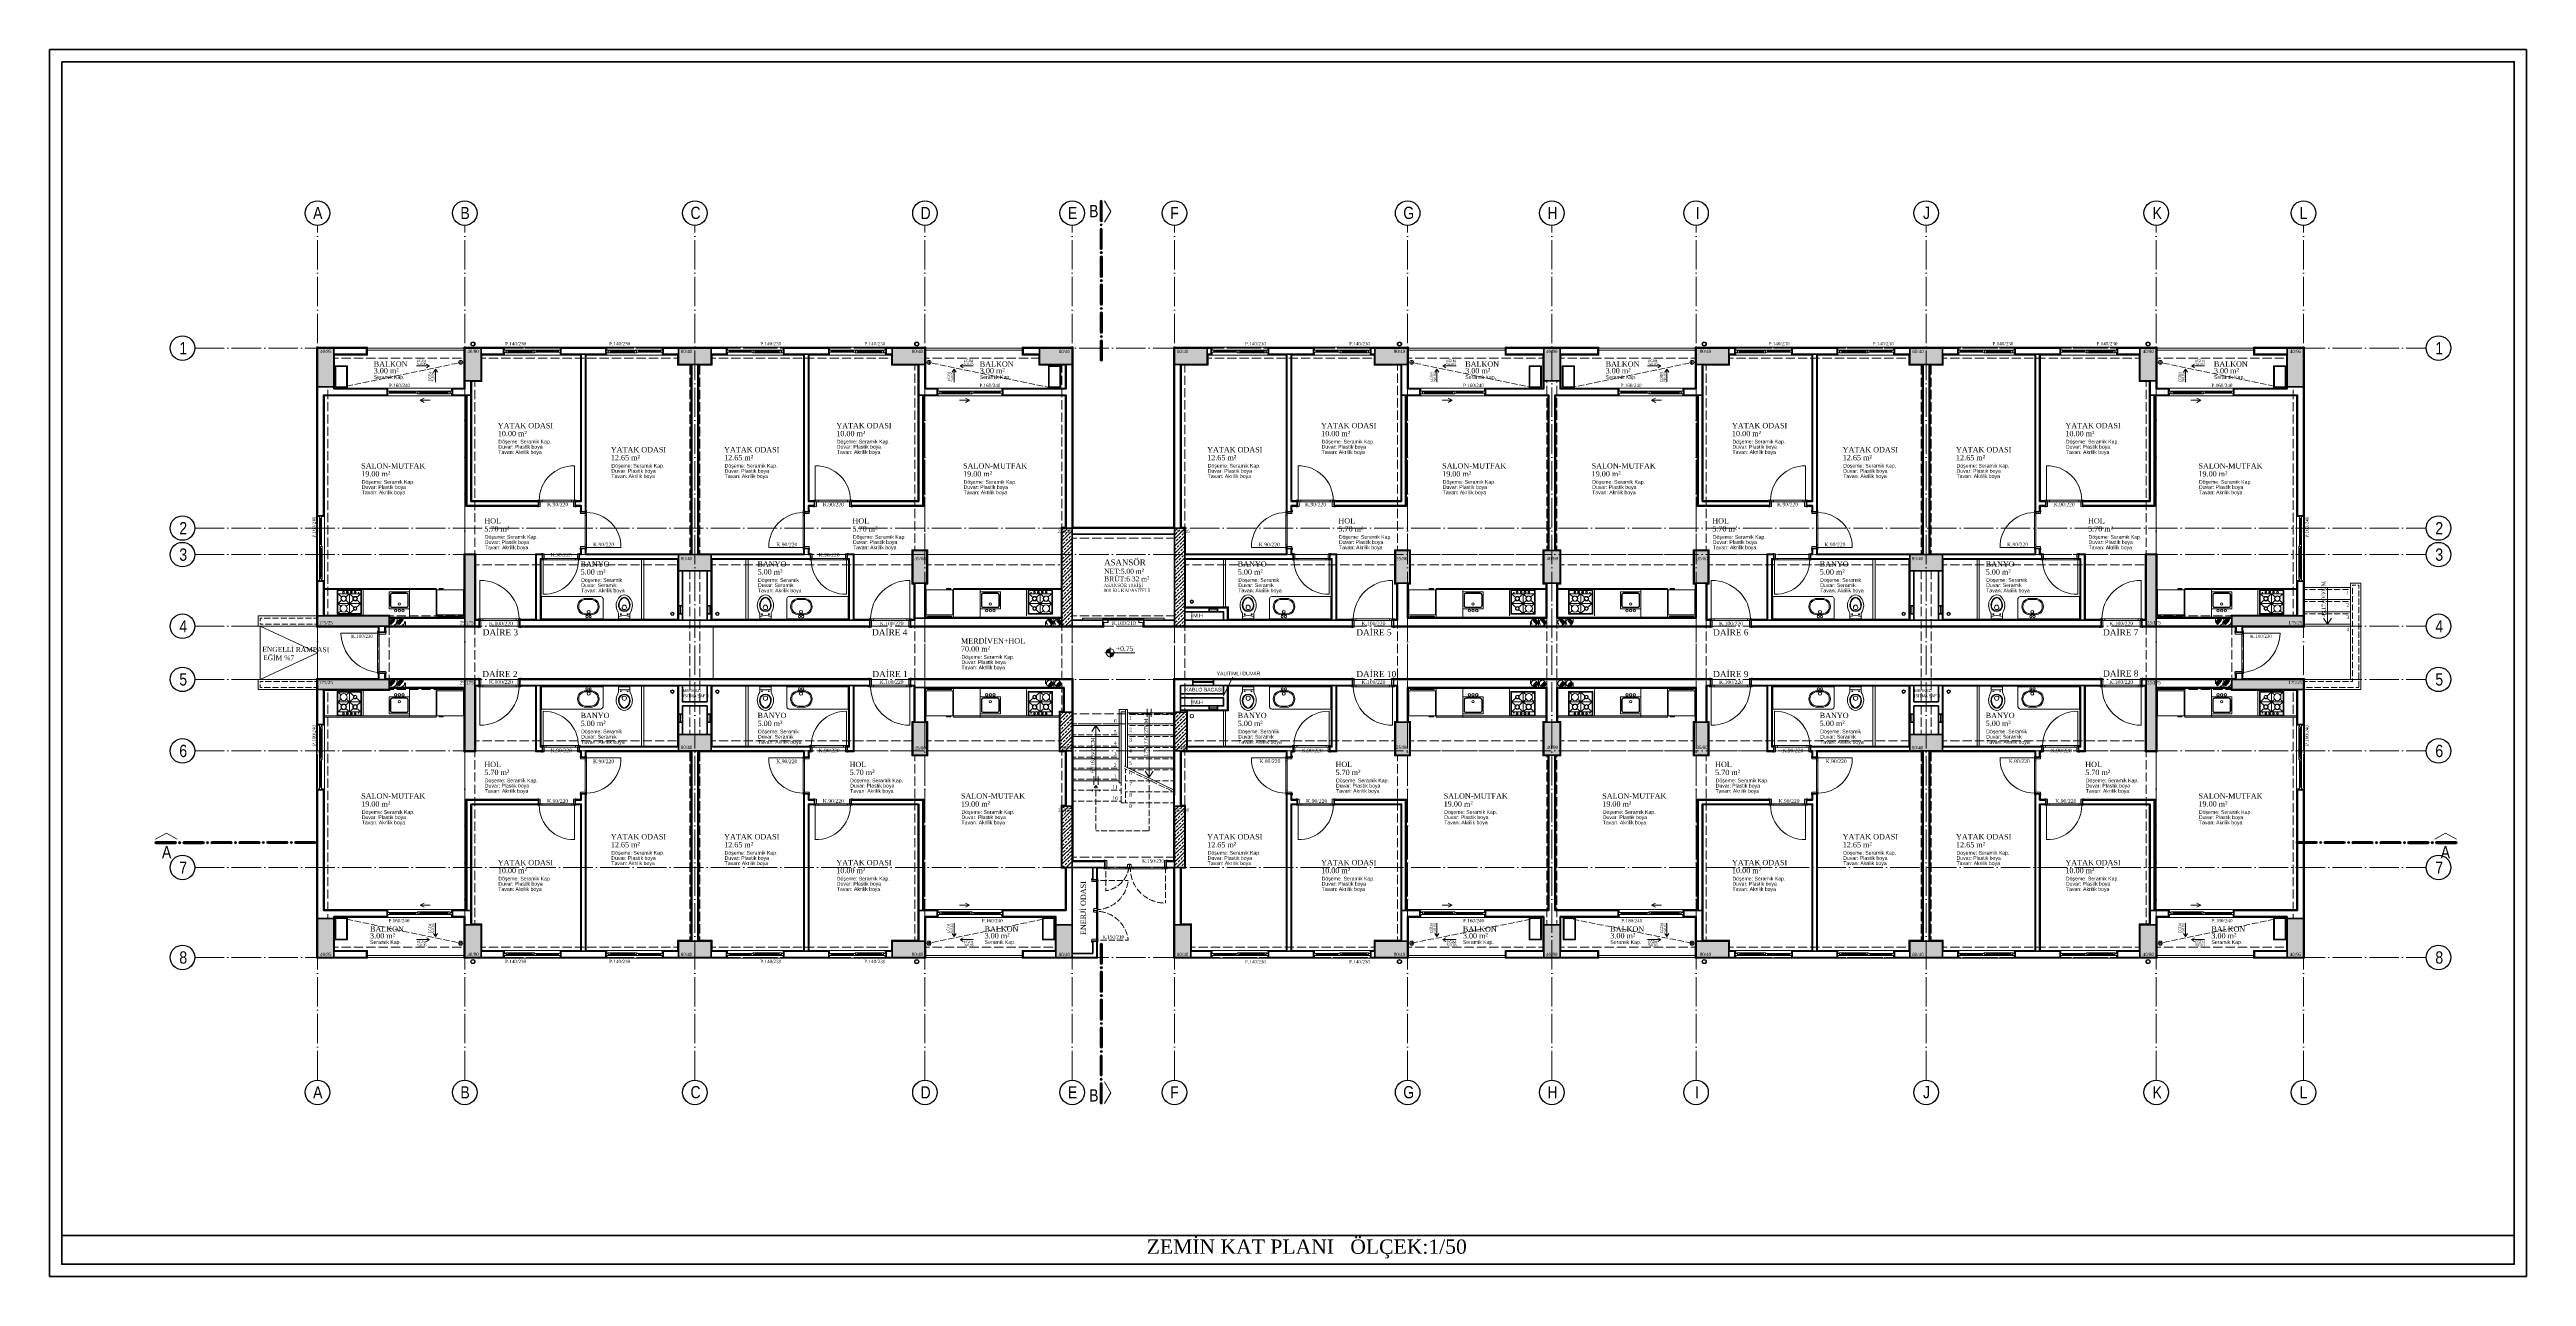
# Model space of a CAD drawing. Header units: millimetres. Extents: x 11587 to 81192, y -36083 to -25300.
# Drawn here: x 24672 to 30727, y -28300 to -25300 of the extents above; entities that cross this region are included whole.
import ezdxf
from ezdxf.enums import TextEntityAlignment as Align

# ---------------------------------------------------------------- set-up
doc = ezdxf.new("R2010")
doc.units = ezdxf.units.MM
for name, pattern in [('AKS', [30, 24, -3, 0, -3]), ('IZDUSUM1', [20, 7.5, -5, 7.5, 0]), ('SEMBOL1', [260, 200, -15, 30, -15])]:
    doc.linetypes.add(name, pattern=pattern)
for name, color, linetype, lineweight in [('rtm-aks balon', 20, 'Continuous', 25), ('rtm-aks balon yazı', 7, 'Continuous', 20), ('rtm-aks yeni', 7, 'AKS', 20), ('rtm-antet yazı-03', 233, 'Continuous', 30), ('rtm-antet-02', 140, 'Continuous', 40), ('rtm-cam', 141, 'Continuous', 9), ('rtm-duv tugla', 22, 'Continuous', 35), ('rtm-izdusum-üst ince', 8, 'IZDUSUM1', 5), ('rtm-kapı-ahsap', 35, 'Continuous', 13), ('rtm-merdiven izdusum', 254, 'IZDUSUM1', 15), ('rtm-merdiven yazı', 7, 'Continuous', 20), ('rtm-mhl-yazı-adı', 150, 'Continuous', 30), ('rtm-mhl-yazı-m2', 7, 'Continuous', 20), ('rtm-mhl-yazı-malzeme', 253, 'Continuous', 13), ('rtm-pen-ahsap', 35, 'Continuous', 13), ('rtm-plan katmanı-04', 33, 'Continuous', 25), ('rtm-plan katmanı-05', 205, 'Continuous', 20), ('rtm-plan katmanı-07', 135, 'Continuous', 9), ('rtm-sembol balon baslik', 242, 'Continuous', 20), ('rtm-sembol kesit gör yazı', 7, 'Continuous', 20), ('rtm-sembol kot', 242, 'Continuous', 20), ('rtm-sembol kot yazı', 7, 'Continuous', 20), ('rtm-sembol ok', 7, 'Continuous', 20), ('rtm-sıva', 252, 'Continuous', 15), ('rtm-tarama-betonarme', 51, 'Continuous', 15), ('rtm-tas_betonarme', 50, 'Continuous', 40), ('rtm-tefris vitrifiye', 9, 'Continuous', 9), ('sbl-merdiven', 220, 'Continuous', 20)]:
    doc.layers.add(name, color=color, linetype=linetype, lineweight=lineweight)
doc.styles.add('A', font='times.ttf', dxfattribs={"height": 20})
doc.styles.add('AKSYAZI', font='ARIALN.TTF')
doc.styles.add('ARIAL', font='times.ttf')
doc.styles.add('BASLIK', font='ARIALN.TTF')
doc.styles.get("Standard").update_dxf_attribs({"font": 'arial.ttf'})
doc.styles.add('VAZ-OLCU', font='times.ttf', dxfattribs={"height": 60})
pattern_1 = [(225, (26105.9866, -26689.5514), (1.122532, -1.122532), [])]
pattern_2 = [(225, (27290.9866, -26689.5514), (1.122532, -1.122532), [])]
pattern_3 = [(225, (27335.9866, -26689.5514), (1.122532, -1.122532), [])]
pattern_4 = [(225, (27355.9866, -26689.5514), (1.122532, -1.122532), [])]
pattern_5 = [(225, (27270.9866, -26689.5514), (1.122532, -1.122532), [])]
pattern_6 = [(225, (26085.9866, -26689.5514), (1.122532, -1.122532), [])]

# ---------------------------------------------------------------- blocks, each defined once
blk = doc.blocks.new('K-100')
at = {"layer": 'rtm-kapı-ahsap'}
for p, q in [((-34308.1, -13702.2), (-34307, -13702.2)), ((-34308.1, -13705.4), (-34308.1, -13702.2)), ((-34307, -13705.4), (-34308.1, -13705.4)), ((-34307, -13702.2), (-34307, -13705.4)), ((-34307, -13709.3), (-34307, -13704.8)), ((-34288, -13704.8), (-34307, -13704.8)), ((-34291, -13709.3), (-34307, -13709.3)), ((-34288, -13707.8), (-34291, -13707.8)), ((-34291, -13707.8), (-34291, -13709.3)), ((-34290.8, -13801.3), (-34290.8, -13708.3)), ((-34290.8, -13708.3), (-34287.9, -13708.3)), ((-34287, -13713.9), (-34290.8, -13713.9)), ((-34288, -13702.3), (-34288, -13705.4)), ((-34287, -13702.3), (-34288, -13702.3)), ((-34288, -13704.8), (-34288, -13707.8)), ((-34288, -13705.4), (-34287, -13705.4)), ((-34288, -13706.8), (-34287, -13706.8)), ((-34287.9, -13708.3), (-34287.9, -13706.8)), ((-34287, -13705.4), (-34287, -13702.3)), ((-34287, -13706.8), (-34287, -13802.8)), ((-34307, -13804.2), (-34308.1, -13804.2)), ((-34308.1, -13804.2), (-34308.1, -13807.3)), ((-34307, -13800.3), (-34307, -13804.8)), ((-34291, -13800.3), (-34307, -13800.3)), ((-34307, -13807.3), (-34307, -13804.2)), ((-34288, -13804.8), (-34307, -13804.8)), ((-34291, -13801.8), (-34291, -13800.3)), ((-34288, -13801.8), (-34291, -13801.8)), ((-34287, -13795.6), (-34290.8, -13795.6)), ((-34290.8, -13801.3), (-34287.9, -13801.3)), ((-34288, -13804.8), (-34288, -13801.8)), ((-34288, -13802.8), (-34287, -13802.8)), ((-34288, -13807.3), (-34288, -13804.2)), ((-34288, -13804.2), (-34287, -13804.2)), ((-34287.9, -13801.3), (-34287.9, -13802.8)), ((-34193, -13802.8), (-34287, -13802.8)), ((-34287, -13804.2), (-34287, -13807.3)), ((-34308.1, -13807.3), (-34307, -13807.3)), ((-34287, -13807.3), (-34288, -13807.3))]:
    blk.add_line(p, q, dxfattribs=at)
at = {"layer": 'rtm-kapı-ahsap', "const_width": 0.392}
blk.add_lwpolyline([(-34287.4, -13803.7, -1), (-34287.4, -13803.1, -1)], format="xyb", close=True, dxfattribs=at)
at = {"layer": 'rtm-kapı-ahsap'}
blk.add_arc((-34287.9, -13801.7), 94.9, 359.33316, 89.46052, dxfattribs=at)
blk = doc.blocks.new('rty')
at = {"layer": 'rtm-kapı-ahsap'}
for p, q in [((-58244.9, -62700.3), (-58243.8, -62700.3)), ((-58244.9, -62703.4), (-58244.9, -62700.3)), ((-58243.8, -62703.4), (-58244.9, -62703.4)), ((-58243.8, -62700.3), (-58243.8, -62703.4)), ((-58243.8, -62707.4), (-58243.8, -62702.9)), ((-58229.8, -62702.9), (-58243.8, -62702.9)), ((-58232.8, -62707.4), (-58243.8, -62707.4)), ((-58232.8, -62705.9), (-58232.8, -62707.4)), ((-58229.8, -62705.9), (-58232.8, -62705.9)), ((-58232.6, -62706.4), (-58232.6, -62789.4)), ((-58232.6, -62706.4), (-58229.7, -62706.4)), ((-58228.8, -62712), (-58232.6, -62712)), ((-58229.8, -62700.4), (-58229.8, -62703.4)), ((-58228.8, -62700.4), (-58229.8, -62700.4)), ((-58229.8, -62702.9), (-58229.8, -62705.9)), ((-58229.8, -62703.4), (-58228.8, -62703.4)), ((-58229.8, -62704.9), (-58228.8, -62704.9)), ((-58229.7, -62706.4), (-58229.7, -62704.9)), ((-58228.8, -62703.4), (-58228.8, -62700.4)), ((-58228.8, -62790.9), (-58228.8, -62704.9)), ((-58144.8, -62704.9), (-58228.8, -62704.9)), ((-58243.8, -62788.4), (-58243.8, -62792.9)), ((-58232.8, -62788.4), (-58243.8, -62788.4)), ((-58232.8, -62789.9), (-58232.8, -62788.4)), ((-58229.8, -62789.9), (-58232.8, -62789.9)), ((-58228.8, -62783.7), (-58232.6, -62783.7)), ((-58232.6, -62789.4), (-58229.7, -62789.4)), ((-58229.8, -62792.9), (-58229.8, -62789.9)), ((-58229.7, -62789.4), (-58229.7, -62790.9)), ((-58243.8, -62792.3), (-58244.9, -62792.3)), ((-58244.9, -62792.3), (-58244.9, -62795.4)), ((-58244.9, -62795.4), (-58243.8, -62795.4)), ((-58243.8, -62795.4), (-58243.8, -62792.3)), ((-58229.8, -62792.9), (-58243.8, -62792.9)), ((-58229.8, -62790.9), (-58228.8, -62790.9)), ((-58229.8, -62795.4), (-58229.8, -62792.3)), ((-58229.8, -62792.3), (-58228.8, -62792.3)), ((-58228.8, -62795.4), (-58229.8, -62795.4)), ((-58228.8, -62792.3), (-58228.8, -62795.4))]:
    blk.add_line(p, q, dxfattribs=at)
at = {"layer": 'rtm-kapı-ahsap', "const_width": 0.392}
blk.add_lwpolyline([(-58229.2, -62703.9, 1), (-58229.2, -62704.5, 1)], format="xyb", close=True, dxfattribs=at)
at = {"layer": 'rtm-kapı-ahsap'}
blk.add_arc((-58229.1, -62706.6), 84.3, 270.20107, 1.14717, dxfattribs=at)
blk = doc.blocks.new('KK')
at = {"layer": 'rtm-sembol balon baslik', "linetype": 'SEMBOL1'}
for p in [(41231.3, 7543.2), (41283.8, 7543.2)]:
    blk.add_line(p, (41257.6, 7558.4), dxfattribs=at)
at = {"layer": 'rtm-sembol balon baslik'}
for p, q in [((41279.6, 7537.7), (41232.3, 7537.7)), ((41279.6, 7532.4), (41232.3, 7532.4)), ((41347.8, 7537.7), (41300.6, 7537.7)), ((41347.8, 7532.4), (41300.6, 7532.4)), ((41416.1, 7537.8), (41368.8, 7537.8)), ((41416.1, 7532.6), (41368.8, 7532.6)), ((41484.3, 7537.8), (41437.1, 7537.8)), ((41484.3, 7532.6), (41437.1, 7532.6)), ((41552.6, 7537.9), (41505.3, 7537.9)), ((41552.6, 7532.7), (41505.3, 7532.7)), ((41620.8, 7537.9), (41573.6, 7537.9)), ((41620.8, 7532.7), (41573.6, 7532.7))]:
    blk.add_line(p, q, dxfattribs=at)
at = {"layer": 'rtm-sembol balon baslik', "const_width": 2.62}
for points in [[(41232.3, 7536.4, 0.414214), (41231, 7535, 1)], [(41231, 7535, 0.414214), (41232.3, 7533.7, 1)], [(41279.6, 7533.7, 0.414214), (41280.9, 7535, 0.414214), (41279.6, 7536.4, 1)], [(41300.6, 7536.4, 0.414214), (41299.3, 7535, 1)], [(41299.3, 7535, 0.414214), (41300.6, 7533.7, 1)], [(41347.8, 7533.7, 0.414214), (41349.1, 7535, 0.414214), (41347.8, 7536.4, 1)], [(41368.8, 7536.5, 0.414214), (41367.5, 7535.2, 1)], [(41367.5, 7535.2, 0.414214), (41368.8, 7533.9, 1)], [(41416.1, 7533.9, 0.414214), (41417.4, 7535.2, 0.414214), (41416.1, 7536.5, 1)], [(41437.1, 7536.5, 0.414214), (41435.8, 7535.2, 1)], [(41435.8, 7535.2, 0.414214), (41437.1, 7533.9, 1)], [(41484.3, 7533.9, 0.414214), (41485.6, 7535.2, 0.414214), (41484.3, 7536.5, 1)], [(41505.3, 7536.6, 0.414214), (41504, 7535.3, 1)], [(41504, 7535.3, 0.414214), (41505.3, 7534, 1)], [(41552.6, 7534, 0.414214), (41553.9, 7535.3, 0.414214), (41552.6, 7536.6, 1)], [(41573.6, 7536.6, 0.414214), (41572.3, 7535.3, 1)], [(41572.3, 7535.3, 0.414214), (41573.6, 7534, 1)], [(41620.8, 7534, 0.414214), (41622.1, 7535.3, 0.414214), (41620.8, 7536.6, 1)]]:
    blk.add_lwpolyline(points, format="xyb", dxfattribs=at)
for points in [[(41288.8, 7535, 1), (41291.4, 7535, 1)], [(41357, 7535.2, 1), (41359.6, 7535.2, 1)], [(41425.3, 7535.2, 1), (41427.9, 7535.2, 1)], [(41493.5, 7535.3, 1), (41496.1, 7535.3, 1)], [(41561.8, 7535.3, 1), (41564.4, 7535.3, 1)]]:
    blk.add_lwpolyline(points, format="xyb", close=True, dxfattribs=at)
at = {"layer": 'rtm-sembol balon baslik'}
for centre in [(41290.1, 7535), (41358.3, 7535.2), (41426.6, 7535.2), (41494.8, 7535.3), (41563.1, 7535.3)]:
    blk.add_circle(centre, 2.62, dxfattribs=at)
for centre, start, end in [((41232.3, 7535), 90, 270), ((41279.6, 7535), 270, 90), ((41300.6, 7535), 90, 270), ((41347.8, 7535), 270, 90), ((41368.8, 7535.2), 90, 270), ((41416.1, 7535.2), 270, 90), ((41437.1, 7535.2), 90, 270), ((41484.3, 7535.2), 270, 90), ((41505.3, 7535.3), 90, 270), ((41552.6, 7535.3), 270, 90), ((41573.6, 7535.3), 90, 270), ((41620.8, 7535.3), 270, 90)]:
    blk.add_arc(centre, 2.62, start, end, dxfattribs=at)
for points in [[(41232.3, 7537.7), (41232.3, 7532.4), (41279.6, 7537.7), (41279.6, 7532.4)], [(41300.6, 7537.7), (41300.6, 7532.4), (41347.8, 7537.7), (41347.8, 7532.4)], [(41368.8, 7537.8), (41368.8, 7532.6), (41416.1, 7537.8), (41416.1, 7532.6)], [(41437.1, 7537.8), (41437.1, 7532.6), (41484.3, 7537.8), (41484.3, 7532.6)], [(41505.3, 7537.9), (41505.3, 7532.7), (41552.6, 7537.9), (41552.6, 7532.7)], [(41573.6, 7537.9), (41573.6, 7532.7), (41620.8, 7537.9), (41620.8, 7532.7)]]:
    blk.add_trace(points, dxfattribs=at)

msp = doc.modelspace()

# ---------------------------------------------------------------- hatches: boundary and pattern name
at = {"layer": 'rtm-izdusum-üst ince', "ltscale": 1.5}
h = msp.add_hatch(dxfattribs=at)
h.set_pattern_fill('ANSI31', color=256, scale=0.5, angle=180, style=0)
h.set_pattern_definition([(225, (25955.9866, -26689.5514), (1.122532, -1.122532), [])])
edge = h.paths.add_edge_path()
edge.add_arc((25511.59, -26699.55), 8, 47.237412, 227.237412, ccw=False)
edge.add_line((25517.03, -26693.68), (25506.16, -26705.42))
h = msp.add_hatch(dxfattribs=at)
h.set_pattern_fill('ANSI31', color=256, scale=0.5, angle=180, style=0)
h.set_pattern_definition([(225, (25975.9866, -26689.5514), (1.122532, -1.122532), [])])
edge = h.paths.add_edge_path()
edge.add_arc((25531.59, -26699.55), 8, 47.237412, 227.237412, ccw=False)
edge.add_line((25537.03, -26693.68), (25526.16, -26705.42))
h = msp.add_hatch(dxfattribs=at)
h.set_pattern_fill('ANSI31', color=256, scale=0.5, angle=180, style=0)
h.set_pattern_definition(pattern_6)
edge = h.paths.add_edge_path()
edge.add_arc((27116.59, -26699.55), 8, 312.762588, 492.762588)
edge.add_line((27111.16, -26693.68), (27122.03, -26705.42))
h = msp.add_hatch(dxfattribs=at)
h.set_pattern_fill('ANSI31', color=256, scale=0.5, angle=180, style=0)
h.set_pattern_definition(pattern_1)
edge = h.paths.add_edge_path()
edge.add_arc((27136.59, -26699.55), 8, 312.762588, 492.762588)
edge.add_line((27131.16, -26693.68), (27142.03, -26705.42))
h = msp.add_hatch(dxfattribs=at)
h.set_pattern_fill('ANSI31', color=256, scale=0.5, angle=180, style=0)
h.set_pattern_definition(pattern_5)
edge = h.paths.add_edge_path()
edge.add_arc((28301.59, -26699.55), 8, 312.762588, 492.762588)
edge.add_line((28296.16, -26693.68), (28307.03, -26705.42))
h = msp.add_hatch(dxfattribs=at)
h.set_pattern_fill('ANSI31', color=256, scale=0.5, angle=180, style=0)
h.set_pattern_definition(pattern_2)
edge = h.paths.add_edge_path()
edge.add_arc((28321.59, -26699.55), 8, 312.762588, 492.762588)
edge.add_line((28316.16, -26693.68), (28327.03, -26705.42))
h = msp.add_hatch(dxfattribs=at)
h.set_pattern_fill('ANSI31', color=256, scale=0.5, angle=180, style=0)
h.set_pattern_definition(pattern_3)
edge = h.paths.add_edge_path()
edge.add_arc((28366.59, -26699.55), 8, 312.762588, 492.762588)
edge.add_line((28361.16, -26693.68), (28372.03, -26705.42))
h = msp.add_hatch(dxfattribs=at)
h.set_pattern_fill('ANSI31', color=256, scale=0.5, angle=180, style=0)
h.set_pattern_definition(pattern_4)
edge = h.paths.add_edge_path()
edge.add_arc((28386.59, -26699.55), 8, 312.762588, 492.762588)
edge.add_line((28381.16, -26693.68), (28392.03, -26705.42))
h = msp.add_hatch(dxfattribs=at)
h.set_pattern_fill('ANSI31', color=256, scale=0.5, angle=180, style=0)
h.set_pattern_definition([(225, (30420.9866, -26689.5514), (1.122532, -1.122532), [])])
edge = h.paths.add_edge_path()
edge.add_arc((29976.59, -26699.55), 8, 47.237412, 227.237412, ccw=False)
edge.add_line((29982.03, -26693.68), (29971.16, -26705.42))
h = msp.add_hatch(dxfattribs=at)
h.set_pattern_fill('ANSI31', color=256, scale=0.5, angle=180, style=0)
h.set_pattern_definition([(225, (30440.9866, -26689.5514), (1.122532, -1.122532), [])])
edge = h.paths.add_edge_path()
edge.add_arc((29996.59, -26699.55), 8, 47.237412, 227.237412, ccw=False)
edge.add_line((30002.03, -26693.68), (29991.16, -26705.42))
h = msp.add_hatch(dxfattribs=at)
h.set_pattern_fill('ANSI31', color=256, scale=0.5, angle=180, style=0)
h.set_pattern_definition([(225, (25955.9866, -26839.5514), (1.122532, -1.122532), [])])
edge = h.paths.add_edge_path()
edge.add_arc((25511.59, -26849.55), 8, 47.237412, 227.237412, ccw=False)
edge.add_line((25517.03, -26843.68), (25506.16, -26855.42))
h = msp.add_hatch(dxfattribs=at)
h.set_pattern_fill('ANSI31', color=256, scale=0.5, angle=180, style=0)
h.set_pattern_definition([(225, (25975.9866, -26839.5514), (1.122532, -1.122532), [])])
edge = h.paths.add_edge_path()
edge.add_arc((25531.59, -26849.55), 8, 47.237412, 227.237412, ccw=False)
edge.add_line((25537.03, -26843.68), (25526.16, -26855.42))
h = msp.add_hatch(dxfattribs=at)
h.set_pattern_fill('ANSI31', color=256, scale=0.5, angle=180, style=0)
h.set_pattern_definition(pattern_6)
edge = h.paths.add_edge_path()
edge.add_arc((27116.59, -26849.55), 8, -132.762588, 47.237412, ccw=False)
edge.add_line((27111.16, -26855.42), (27122.03, -26843.68))
h = msp.add_hatch(dxfattribs=at)
h.set_pattern_fill('ANSI31', color=256, scale=0.5, angle=180, style=0)
h.set_pattern_definition(pattern_1)
edge = h.paths.add_edge_path()
edge.add_arc((27136.59, -26849.55), 8, -132.762588, 47.237412, ccw=False)
edge.add_line((27131.16, -26855.42), (27142.03, -26843.68))
h = msp.add_hatch(dxfattribs=at)
h.set_pattern_fill('ANSI31', color=256, scale=0.5, angle=180, style=0)
h.set_pattern_definition(pattern_5)
edge = h.paths.add_edge_path()
edge.add_arc((28301.59, -26849.55), 8, -132.762588, 47.237412, ccw=False)
edge.add_line((28296.16, -26855.42), (28307.03, -26843.68))
h = msp.add_hatch(dxfattribs=at)
h.set_pattern_fill('ANSI31', color=256, scale=0.5, angle=180, style=0)
h.set_pattern_definition(pattern_2)
edge = h.paths.add_edge_path()
edge.add_arc((28321.59, -26849.55), 8, -132.762588, 47.237412, ccw=False)
edge.add_line((28316.16, -26855.42), (28327.03, -26843.68))
h = msp.add_hatch(dxfattribs=at)
h.set_pattern_fill('ANSI31', color=256, scale=0.5, angle=180, style=0)
h.set_pattern_definition(pattern_3)
edge = h.paths.add_edge_path()
edge.add_arc((28366.59, -26849.55), 8, -132.762588, 47.237412, ccw=False)
edge.add_line((28361.16, -26855.42), (28372.03, -26843.68))
h = msp.add_hatch(dxfattribs=at)
h.set_pattern_fill('ANSI31', color=256, scale=0.5, angle=180, style=0)
h.set_pattern_definition(pattern_4)
edge = h.paths.add_edge_path()
edge.add_arc((28386.59, -26849.55), 8, -132.762588, 47.237412, ccw=False)
edge.add_line((28381.16, -26855.42), (28392.03, -26843.68))
h = msp.add_hatch(dxfattribs=at)
h.set_pattern_fill('ANSI31', color=256, scale=0.5, angle=180, style=0)
h.set_pattern_definition([(225, (30420.9866, -26839.5514), (1.122532, -1.122532), [])])
edge = h.paths.add_edge_path()
edge.add_arc((29976.59, -26849.55), 8, 47.237412, 227.237412, ccw=False)
edge.add_line((29982.03, -26843.68), (29971.16, -26855.42))
h = msp.add_hatch(dxfattribs=at)
h.set_pattern_fill('ANSI31', color=256, scale=0.5, angle=180, style=0)
h.set_pattern_definition([(225, (30440.9866, -26839.5514), (1.122532, -1.122532), [])])
edge = h.paths.add_edge_path()
edge.add_arc((29996.59, -26849.55), 8, 47.237412, 227.237412, ccw=False)
edge.add_line((30002.03, -26843.68), (29991.16, -26855.42))
at = {"layer": 'rtm-sembol kot'}
h = msp.add_hatch(color=256, dxfattribs=at)
h.paths.add_polyline_path([(27264.52, -26764.59, 0.4142136), (27254.68, -26774.44), (27264.52, -26774.44)])
h.paths.add_polyline_path([(27264.52, -26784.28, 0.4142136), (27274.36, -26774.44), (27264.52, -26774.44)])
at = {"layer": 'rtm-tarama-betonarme'}
h = msp.add_hatch(dxfattribs=at)
h.set_pattern_fill('ANSI33', color=256, scale=2, style=0)
h.set_pattern_definition([(45, (15039.519, -4888.525), (-8.980256, 8.980256), []), (45, (15048.499, -4888.525), (-8.980256, 8.980256), [6.35, -3.175])])
h.paths.add_polyline_path([(28324.09, -27439.55), (28364.09, -27439.55), (28364.09, -27519.55), (28324.09, -27519.55)])
h.paths.add_polyline_path([(27911.59, -27479.55), (27991.59, -27479.55), (27991.59, -27519.55), (27911.59, -27519.55)])
h.paths.add_polyline_path([(28324.09, -26944.55), (28364.09, -26944.55), (28364.09, -27024.55), (28324.09, -27024.55)])
h.paths.add_polyline_path([(27961.59, -26944.55), (27996.59, -26944.55), (27996.59, -27024.55), (27961.59, -27024.55)])
h.paths.add_polyline_path([(27961.59, -26524.55), (27996.59, -26524.55), (27996.59, -26604.55), (27961.59, -26604.55)])
h.paths.add_polyline_path([(28324.09, -26524.55), (28364.09, -26524.55), (28364.09, -26604.55), (28324.09, -26604.55)])
h.paths.add_polyline_path([(28324.09, -26029.55), (28364.09, -26029.55), (28364.09, -26109.55), (28324.09, -26109.55)])
h.paths.add_polyline_path([(27911.59, -26029.55), (27991.59, -26029.55), (27991.59, -26069.55), (27911.59, -26069.55)])
h.paths.add_polyline_path([(28726.59, -26524.55), (28691.59, -26524.55), (28691.59, -26604.55), (28726.59, -26604.55)])
h.paths.add_polyline_path([(28726.59, -26944.55), (28691.59, -26944.55), (28691.59, -27024.55), (28726.59, -27024.55)])
h.paths.add_polyline_path([(28776.59, -27479.55), (28696.59, -27479.55), (28696.59, -27519.55), (28776.59, -27519.55)])
h.paths.add_polyline_path([(29299.09, -27479.55), (29219.09, -27479.55), (29219.09, -27519.55), (29299.09, -27519.55)])
h.paths.add_polyline_path([(29299.09, -26974.55), (29219.09, -26974.55), (29219.09, -27014.55), (29299.09, -27014.55)])
h.paths.add_polyline_path([(29299.09, -26534.55), (29219.09, -26534.55), (29219.09, -26574.55), (29299.09, -26574.55)])
h.paths.add_polyline_path([(28776.59, -26029.55), (28696.59, -26029.55), (28696.59, -26069.55), (28776.59, -26069.55)])
h.paths.add_polyline_path([(29299.09, -26029.55), (29219.09, -26029.55), (29219.09, -26069.55), (29299.09, -26069.55)])
h.paths.add_polyline_path([(29821.59, -26839.55), (29796.59, -26839.55), (29796.59, -27014.55), (29821.59, -27014.55)])
h.paths.add_polyline_path([(29821.59, -26534.55), (29796.59, -26534.55), (29796.59, -26709.55), (29821.59, -26709.55)])
h.paths.add_polyline_path([(30181.59, -26839.55), (30006.59, -26839.55), (30006.59, -26864.55), (30181.59, -26864.55)])
h.paths.add_polyline_path([(30181.59, -26684.55), (30006.59, -26684.55), (30006.59, -26709.55), (30181.59, -26709.55)])
h.paths.add_polyline_path([(29821.59, -26109.55), (29781.59, -26109.55), (29781.59, -26029.55), (29821.59, -26029.55)])
h.paths.add_polyline_path([(30181.59, -26124.55), (30141.59, -26124.55), (30141.59, -26029.55), (30181.59, -26029.55)])
h.paths.add_polyline_path([(29821.59, -27439.55), (29781.59, -27439.55), (29781.59, -27519.55), (29821.59, -27519.55)])
h.paths.add_polyline_path([(30181.59, -27424.55), (30141.59, -27424.55), (30141.59, -27519.55), (30181.59, -27519.55)])
h.paths.add_polyline_path([(27421.59, -27439.55), (27461.59, -27439.55), (27461.59, -27519.55), (27421.59, -27519.55)])
h.paths.add_polyline_path([(27131.59, -27439.55), (27171.59, -27439.55), (27171.59, -27519.55), (27131.59, -27519.55)])
h.paths.add_polyline_path([(27421.59, -26029.55), (27501.59, -26029.55), (27501.59, -26069.55), (27421.59, -26069.55)])
h.paths.add_polyline_path([(27091.59, -26029.55), (27171.59, -26029.55), (27171.59, -26069.55), (27091.59, -26069.55)])
h.paths.add_polyline_path([(26781.59, -26524.55), (26816.59, -26524.55), (26816.59, -26604.55), (26781.59, -26604.55)])
h.paths.add_polyline_path([(26781.59, -26944.55), (26816.59, -26944.55), (26816.59, -27024.55), (26781.59, -27024.55)])
h.paths.add_polyline_path([(26731.59, -27479.55), (26811.59, -27479.55), (26811.59, -27519.55), (26731.59, -27519.55)])
h.paths.add_polyline_path([(26209.09, -27479.55), (26289.09, -27479.55), (26289.09, -27519.55), (26209.09, -27519.55)])
h.paths.add_polyline_path([(26209.09, -26974.55), (26289.09, -26974.55), (26289.09, -27014.55), (26209.09, -27014.55)])
h.paths.add_polyline_path([(26209.09, -26534.55), (26289.09, -26534.55), (26289.09, -26574.55), (26209.09, -26574.55)])
h.paths.add_polyline_path([(26731.59, -26029.55), (26811.59, -26029.55), (26811.59, -26069.55), (26731.59, -26069.55)])
h.paths.add_polyline_path([(26209.09, -26029.55), (26289.09, -26029.55), (26289.09, -26069.55), (26209.09, -26069.55)])
h.paths.add_polyline_path([(25686.59, -26839.55), (25711.59, -26839.55), (25711.59, -27014.55), (25686.59, -27014.55)])
h.paths.add_polyline_path([(25686.59, -26534.55), (25711.59, -26534.55), (25711.59, -26709.55), (25686.59, -26709.55)])
h.paths.add_polyline_path([(25326.59, -26839.55), (25501.59, -26839.55), (25501.59, -26864.55), (25326.59, -26864.55)])
h.paths.add_polyline_path([(25326.59, -26684.55), (25501.59, -26684.55), (25501.59, -26709.55), (25326.59, -26709.55)])
h.paths.add_polyline_path([(25686.59, -26109.55), (25726.59, -26109.55), (25726.59, -26029.55), (25686.59, -26029.55)])
h.paths.add_polyline_path([(25326.59, -26124.55), (25366.59, -26124.55), (25366.59, -26029.55), (25326.59, -26029.55)])
h.paths.add_polyline_path([(25686.59, -27439.55), (25726.59, -27439.55), (25726.59, -27519.55), (25686.59, -27519.55)])
h.paths.add_polyline_path([(25326.59, -27424.55), (25366.59, -27424.55), (25366.59, -27519.55), (25326.59, -27519.55)])
h = msp.add_hatch(dxfattribs=at)
h.set_pattern_fill('ANSI33', color=256, scale=2, style=0)
h.paths.add_polyline_path([(27171.59, -26469.55), (27146.59, -26469.55), (27146.59, -26709.55), (27171.59, -26709.55)])
h.paths.add_polyline_path([(27446.59, -26469.55), (27421.59, -26469.55), (27421.59, -26709.55), (27446.59, -26709.55)])
h = msp.add_hatch(dxfattribs=at)
h.set_pattern_fill('ANSI33', color=256, scale=2, style=0)
h.paths.add_polyline_path([(27171.59, -26919.55), (27141.59, -26919.55), (27141.59, -27014.55), (27171.59, -27014.55)])
h.paths.add_polyline_path([(27451.59, -26919.55), (27421.59, -26919.55), (27421.59, -27014.55), (27451.59, -27014.55)])
h = msp.add_hatch(dxfattribs=at)
h.set_pattern_fill('ANSI33', color=256, scale=2, style=0)
h.paths.add_polyline_path([(27171.59, -27149.55), (27146.59, -27149.55), (27146.59, -27299.55), (27171.59, -27299.55)])
h.paths.add_polyline_path([(27446.59, -27149.55), (27421.59, -27149.55), (27421.59, -27299.55), (27446.59, -27299.55)])

# ---------------------------------------------------------------- linework, layer by layer
at = {"layer": 'rtm-aks balon'}
for centre in [(25326.59, -25699.55), (25686.59, -25699.55), (26249.09, -25699.55), (26811.59, -25699.55), (27171.59, -25699.55), (27421.59, -25699.55), (27991.59, -25699.55), (28344.09, -25699.55), (28696.59, -25699.55), (29259.09, -25699.55), (29821.59, -25699.55), (30181.59, -25699.55), (24996.59, -26029.55), (30511.59, -26029.55), (24996.59, -26469.55), (30511.59, -26469.55), (24996.59, -26534.55), (30511.59, -26534.55), (24996.59, -26709.55), (30511.59, -26709.55), (24996.59, -26839.55), (30511.59, -26839.55), (24996.59, -27014.55), (30511.59, -27014.55), (24996.59, -27299.55), (30511.59, -27299.55), (24996.59, -27519.55), (30511.59, -27519.55), (25326.59, -27849.55), (25686.59, -27849.55), (26249.09, -27849.55), (26811.59, -27849.55), (27171.59, -27849.55), (27421.59, -27849.55), (27991.59, -27849.55), (28344.09, -27849.55), (28696.59, -27849.55), (29259.09, -27849.55), (29821.59, -27849.55), (30181.59, -27849.55)]:
    msp.add_circle(centre, 30, dxfattribs=at)
at = {"layer": 'rtm-aks yeni', "ltscale": 3}
for p, q in [((25326.59, -27819.55), (25326.59, -25729.55)), ((25686.59, -27819.55), (25686.59, -25729.55)), ((26249.09, -27819.55), (26249.09, -25729.55)), ((26811.59, -27819.55), (26811.59, -25729.55)), ((27171.59, -27819.55), (27171.59, -25729.55)), ((27421.59, -27819.55), (27421.59, -25729.55)), ((27991.59, -27819.55), (27991.59, -25729.55)), ((28344.09, -27819.55), (28344.09, -25729.55)), ((28696.59, -27819.55), (28696.59, -25729.55)), ((29259.09, -27819.55), (29259.09, -25729.55)), ((29821.59, -27819.55), (29821.59, -25729.55)), ((30181.59, -27819.55), (30181.59, -25729.55)), ((25026.59, -26029.55), (30481.59, -26029.55)), ((25026.59, -26469.55), (30481.59, -26469.55)), ((25026.59, -26534.55), (30481.59, -26534.55)), ((25026.59, -26709.55), (30481.59, -26709.55)), ((25026.59, -26839.55), (30481.59, -26839.55)), ((25026.59, -27014.55), (30481.59, -27014.55)), ((25026.59, -27299.55), (30481.59, -27299.55)), ((25026.59, -27519.55), (30481.59, -27519.55))]:
    msp.add_line(p, q, dxfattribs=at)
at = {"layer": 'rtm-antet-02'}
for points in [[(24671.59, -25299.55), (24671.59, -28299.55), (30726.59, -28299.55), (30726.59, -25299.55), (24671.59, -25299.55)], [(24701.59, -28199.55), (30696.59, -28199.55)]]:
    msp.add_lwpolyline(points, dxfattribs=at)
msp.add_lwpolyline([(24701.59, -25329.55), (24701.59, -28269.55), (30696.59, -28269.55), (30696.59, -25329.55)], close=True, dxfattribs=at)
at = {"layer": 'rtm-cam'}
for p, q in [((25792.59, -26038.8), (25851.59, -26038.8)), ((25861.09, -26037.05), (25915.59, -26037.05)), ((26042.59, -26038.8), (26101.59, -26038.8)), ((26111.09, -26037.05), (26165.59, -26037.05)), ((26387.09, -26037.05), (26332.59, -26037.05)), ((26455.59, -26038.8), (26396.59, -26038.8)), ((26637.09, -26037.05), (26582.59, -26037.05)), ((26705.59, -26038.8), (26646.59, -26038.8)), ((27572.09, -26037.05), (27517.59, -26037.05)), ((27640.59, -26038.8), (27581.59, -26038.8)), ((27822.09, -26037.05), (27767.59, -26037.05)), ((27890.59, -26038.8), (27831.59, -26038.8)), ((28802.59, -26038.8), (28861.59, -26038.8)), ((28871.09, -26037.05), (28925.59, -26037.05)), ((29052.59, -26038.8), (29111.59, -26038.8)), ((29121.09, -26037.05), (29175.59, -26037.05)), ((29397.09, -26037.05), (29342.59, -26037.05)), ((29465.59, -26038.8), (29406.59, -26038.8)), ((29647.09, -26037.05), (29592.59, -26037.05)), ((29715.59, -26038.8), (29656.59, -26038.8)), ((25567.09, -26137.05), (25502.59, -26137.05)), ((25645.59, -26138.8), (25576.59, -26138.8)), ((26852.59, -26138.8), (26921.59, -26138.8)), ((26931.09, -26137.05), (26995.59, -26137.05)), ((28032.59, -26138.8), (28101.59, -26138.8)), ((28111.09, -26137.05), (28175.59, -26137.05)), ((28577.09, -26137.05), (28512.59, -26137.05)), ((28655.59, -26138.8), (28586.59, -26138.8)), ((29862.59, -26138.8), (29931.59, -26138.8)), ((29941.09, -26137.05), (30005.59, -26137.05)), ((25334.09, -26510.05), (25334.09, -26445.55)), ((30174.09, -26510.05), (30174.09, -26445.55)), ((25335.84, -26588.55), (25335.84, -26519.55)), ((30172.34, -26588.55), (30172.34, -26519.55)), ((25335.84, -26960.55), (25335.84, -27029.55)), ((30172.34, -26960.55), (30172.34, -27029.55)), ((25334.09, -27039.05), (25334.09, -27103.55)), ((30174.09, -27039.05), (30174.09, -27103.55)), ((25567.09, -27412.05), (25502.59, -27412.05)), ((25645.59, -27410.3), (25576.59, -27410.3)), ((26852.59, -27410.3), (26921.59, -27410.3)), ((26931.09, -27412.05), (26995.59, -27412.05)), ((28032.59, -27410.3), (28101.59, -27410.3)), ((28111.09, -27412.05), (28175.59, -27412.05)), ((28577.09, -27412.05), (28512.59, -27412.05)), ((28655.59, -27410.3), (28586.59, -27410.3)), ((29862.59, -27410.3), (29931.59, -27410.3)), ((29941.09, -27412.05), (30005.59, -27412.05)), ((25792.59, -27510.3), (25851.59, -27510.3)), ((25861.09, -27512.05), (25915.59, -27512.05)), ((26042.59, -27510.3), (26101.59, -27510.3)), ((26111.09, -27512.05), (26165.59, -27512.05)), ((26387.09, -27512.05), (26332.59, -27512.05)), ((26455.59, -27510.3), (26396.59, -27510.3)), ((26637.09, -27512.05), (26582.59, -27512.05)), ((26705.59, -27510.3), (26646.59, -27510.3)), ((27572.09, -27512.05), (27517.59, -27512.05)), ((27640.59, -27510.3), (27581.59, -27510.3)), ((27822.09, -27512.05), (27767.59, -27512.05)), ((27890.59, -27510.3), (27831.59, -27510.3)), ((28802.59, -27510.3), (28861.59, -27510.3)), ((28871.09, -27512.05), (28925.59, -27512.05)), ((29052.59, -27510.3), (29111.59, -27510.3)), ((29121.09, -27512.05), (29175.59, -27512.05)), ((29397.09, -27512.05), (29342.59, -27512.05)), ((29465.59, -27510.3), (29406.59, -27510.3)), ((29647.09, -27512.05), (29592.59, -27512.05)), ((29715.59, -27510.3), (29656.59, -27510.3))]:
    msp.add_line(p, q, dxfattribs=at)
at = {"layer": 'rtm-duv tugla'}
for points in [[(25366.59, -26029.55), (25446.59, -26029.55), (25446.59, -26044.55), (25366.59, -26044.55)], [(25726.59, -26044.55), (25781.59, -26044.55), (25781.59, -26029.55), (25726.59, -26029.55)], [(25781.59, -26044.55), (25781.59, -26029.55)], [(26209.09, -26029.55), (26171.59, -26029.55), (26171.59, -26044.55), (26209.09, -26044.55)], [(26289.09, -26029.55), (26326.59, -26029.55), (26326.59, -26044.55), (26289.09, -26044.55)], [(26731.59, -26044.55), (26716.59, -26044.55), (26716.59, -26029.55), (26731.59, -26029.55)], [(26716.59, -26044.55), (26716.59, -26029.55)], [(27091.59, -26029.55), (27051.59, -26029.55), (27051.59, -26044.55), (27091.59, -26044.55)], [(27501.59, -26029.55), (27511.59, -26029.55), (27511.59, -26044.55), (27501.59, -26044.55)], [(27911.59, -26044.55), (27901.59, -26044.55), (27901.59, -26029.55), (27911.59, -26029.55)], [(27901.59, -26044.55), (27901.59, -26029.55)], [(28324.09, -26029.55), (28231.59, -26029.55), (28231.59, -26044.55), (28324.09, -26044.55)], [(28364.09, -26029.55), (28456.59, -26029.55), (28456.59, -26044.55), (28364.09, -26044.55)], [(28776.59, -26044.55), (28791.59, -26044.55), (28791.59, -26029.55), (28776.59, -26029.55)], [(28791.59, -26044.55), (28791.59, -26029.55)], [(29219.09, -26029.55), (29181.59, -26029.55), (29181.59, -26044.55), (29219.09, -26044.55)], [(29299.09, -26029.55), (29336.59, -26029.55), (29336.59, -26044.55), (29299.09, -26044.55)], [(29781.59, -26044.55), (29726.59, -26044.55), (29726.59, -26029.55), (29781.59, -26029.55)], [(29726.59, -26044.55), (29726.59, -26029.55)], [(30141.59, -26029.55), (30061.59, -26029.55), (30061.59, -26044.55), (30141.59, -26044.55)], [(25971.59, -26044.55), (25971.59, -26404.55), (25956.59, -26404.55), (25956.59, -26414.55), (25971.59, -26414.55), (25971.59, -26429.55), (25981.59, -26429.55), (25981.59, -26044.55)], [(26241.59, -26534.55), (26241.59, -26069.55)], [(26256.59, -26534.55), (26256.59, -26069.55)], [(26526.59, -26044.55), (26526.59, -26404.55), (26541.59, -26404.55), (26541.59, -26414.55), (26526.59, -26414.55), (26526.59, -26429.55), (26516.59, -26429.55), (26516.59, -26044.55)], [(26811.59, -26069.55), (26811.59, -26129.55), (26841.59, -26129.55), (26841.59, -26144.55), (26796.59, -26144.55), (26796.59, -26069.55)], [(27156.59, -26069.55), (27156.59, -26129.55), (27001.59, -26129.55), (27001.59, -26144.55), (27156.59, -26144.55), (27156.59, -26469.55)], [(27171.59, -26069.55), (27171.59, -26469.55)], [(27421.59, -26469.55), (27421.59, -26069.55)], [(27436.59, -26469.55), (27436.59, -26069.55)], [(27706.59, -26044.55), (27706.59, -26404.55), (27721.59, -26404.55), (27721.59, -26414.55), (27706.59, -26414.55), (27706.59, -26429.55), (27696.59, -26429.55), (27696.59, -26044.55)], [(27991.59, -26069.55), (27991.59, -26129.55), (28021.59, -26129.55), (28021.59, -26144.55), (27976.59, -26144.55), (27976.59, -26069.55)], [(28696.59, -26069.55), (28696.59, -26129.55), (28666.59, -26129.55), (28666.59, -26144.55), (28711.59, -26144.55), (28711.59, -26069.55)], [(28981.59, -26044.55), (28981.59, -26404.55), (28966.59, -26404.55), (28966.59, -26414.55), (28981.59, -26414.55), (28981.59, -26429.55), (28991.59, -26429.55), (28991.59, -26044.55)], [(29251.59, -26534.55), (29251.59, -26069.55)], [(29266.59, -26534.55), (29266.59, -26069.55)], [(29536.59, -26044.55), (29536.59, -26404.55), (29551.59, -26404.55), (29551.59, -26414.55), (29536.59, -26414.55), (29536.59, -26429.55), (29526.59, -26429.55), (29526.59, -26044.55)], [(25326.59, -26124.55), (25326.59, -26439.55)], [(25366.59, -26124.55), (25366.59, -26129.55), (25496.59, -26129.55), (25496.59, -26144.55), (25341.59, -26144.55), (25341.59, -26439.55)], [(25686.59, -26109.55), (25686.59, -26129.55), (25656.59, -26129.55), (25656.59, -26144.55), (25701.59, -26144.55), (25701.59, -26109.55)], [(25701.59, -26144.55), (25701.59, -26404.55), (25866.59, -26404.55), (25866.59, -26414.55), (25691.59, -26414.55), (25691.59, -26144.55)], [(26796.59, -26144.55), (26796.59, -26404.55), (26631.59, -26404.55), (26631.59, -26414.55), (26806.59, -26414.55), (26806.59, -26144.55)], [(27976.59, -26144.55), (27976.59, -26404.55), (27811.59, -26404.55), (27811.59, -26414.55), (27986.59, -26414.55), (27986.59, -26144.55)], [(28324.09, -26109.55), (28324.09, -26129.55), (28181.59, -26129.55), (28181.59, -26144.55), (28336.59, -26144.55), (28336.59, -26524.55)], [(28364.09, -26109.55), (28364.09, -26129.55), (28506.59, -26129.55), (28506.59, -26144.55), (28351.59, -26144.55), (28351.59, -26524.55)], [(28711.59, -26144.55), (28711.59, -26404.55), (28876.59, -26404.55), (28876.59, -26414.55), (28701.59, -26414.55), (28701.59, -26144.55)], [(29806.59, -26144.55), (29806.59, -26404.55), (29641.59, -26404.55), (29641.59, -26414.55), (29816.59, -26414.55), (29816.59, -26144.55)], [(29821.59, -26109.55), (29821.59, -26129.55), (29851.59, -26129.55), (29851.59, -26144.55), (29806.59, -26144.55), (29806.59, -26109.55)], [(30141.59, -26124.55), (30141.59, -26129.55), (30011.59, -26129.55), (30011.59, -26144.55), (30166.59, -26144.55), (30166.59, -26439.55)], [(30181.59, -26124.55), (30181.59, -26439.55)], [(25326.59, -26439.55), (25341.59, -26439.55)], [(30181.59, -26439.55), (30166.59, -26439.55)], [(26209.09, -26534.55), (25981.59, -26534.55), (25981.59, -26519.55), (25971.59, -26519.55), (25971.59, -26534.55), (25966.59, -26534.55), (25966.59, -26544.55), (26209.09, -26544.55)], [(26289.09, -26534.55), (26516.59, -26534.55), (26516.59, -26519.55), (26526.59, -26519.55), (26526.59, -26534.55), (26531.59, -26534.55), (26531.59, -26544.55), (26289.09, -26544.55)], [(27171.59, -26469.55), (27421.59, -26469.55)], [(27171.59, -26484.55), (27421.59, -26484.55)], [(27446.59, -26534.55), (27696.59, -26534.55), (27696.59, -26519.55), (27706.59, -26519.55), (27706.59, -26534.55), (27711.59, -26534.55), (27711.59, -26544.55), (27446.59, -26544.55)], [(29219.09, -26534.55), (28991.59, -26534.55), (28991.59, -26519.55), (28981.59, -26519.55), (28981.59, -26534.55), (28976.59, -26534.55), (28976.59, -26544.55), (29219.09, -26544.55)], [(29299.09, -26534.55), (29526.59, -26534.55), (29526.59, -26519.55), (29536.59, -26519.55), (29536.59, -26534.55), (29541.59, -26534.55), (29541.59, -26544.55), (29299.09, -26544.55)], [(25871.59, -26694.55), (25871.59, -26544.55), (25876.59, -26544.55), (25876.59, -26534.55), (25861.59, -26534.55), (25861.59, -26694.55)], [(26209.09, -26574.55), (26209.09, -26694.55)], [(26219.09, -26574.55), (26219.09, -26694.55)], [(26279.09, -26574.55), (26279.09, -26694.55)], [(26289.09, -26574.55), (26289.09, -26694.55)], [(26626.59, -26694.55), (26626.59, -26544.55), (26621.59, -26544.55), (26621.59, -26534.55), (26636.59, -26534.55), (26636.59, -26694.55)], [(27806.59, -26694.55), (27806.59, -26544.55), (27801.59, -26544.55), (27801.59, -26534.55), (27816.59, -26534.55), (27816.59, -26694.55)], [(28881.59, -26694.55), (28881.59, -26544.55), (28886.59, -26544.55), (28886.59, -26534.55), (28871.59, -26534.55), (28871.59, -26694.55)], [(29219.09, -26574.55), (29219.09, -26694.55)], [(29229.09, -26574.55), (29229.09, -26694.55)], [(29289.09, -26574.55), (29289.09, -26694.55)], [(29299.09, -26574.55), (29299.09, -26694.55)], [(29636.59, -26694.55), (29636.59, -26544.55), (29631.59, -26544.55), (29631.59, -26534.55), (29646.59, -26534.55), (29646.59, -26694.55)], [(25326.59, -26599.55), (25341.59, -26599.55)], [(25326.59, -26599.55), (25326.59, -26684.55)], [(25341.59, -26599.55), (25341.59, -26684.55)], [(26786.59, -26604.55), (26786.59, -26689.55)], [(26811.59, -26604.55), (26811.59, -26689.55)], [(27966.59, -26604.55), (27966.59, -26604.55), (27966.59, -26694.55), (27956.59, -26694.55), (27956.59, -26709.55), (28731.59, -26709.55), (28731.59, -26694.55), (28721.59, -26694.55), (28721.59, -26604.55)], [(28331.59, -26604.55), (28331.59, -26689.55), (27991.59, -26689.55)], [(27991.59, -26604.55), (27991.59, -26689.55)], [(28696.59, -26689.55), (28356.59, -26689.55), (28356.59, -26604.55)], [(28696.59, -26604.55), (28696.59, -26689.55)], [(30181.59, -26599.55), (30166.59, -26599.55)], [(30166.59, -26599.55), (30166.59, -26684.55)], [(30181.59, -26599.55), (30181.59, -26684.55)], [(25501.59, -26689.55), (25686.59, -26689.55)], [(25711.59, -26694.55), (25721.59, -26694.55)], [(25721.59, -26694.55), (25721.59, -26709.55)], [(25821.59, -26694.55), (26676.59, -26694.55)], [(25821.59, -26694.55), (25821.59, -26709.55)], [(26219.09, -26659.55), (26209.09, -26659.55)], [(26219.09, -26679.55), (26209.09, -26679.55)], [(26279.09, -26659.55), (26289.09, -26659.55)], [(26279.09, -26679.55), (26289.09, -26679.55)], [(26676.59, -26694.55), (26676.59, -26709.55)], [(26776.59, -26694.55), (26786.59, -26694.55), (26786.59, -26689.55), (27146.59, -26689.55)], [(26776.59, -26694.55), (26776.59, -26709.55)], [(27171.59, -26709.55), (27246.59, -26709.55), (27246.59, -26694.55), (27171.59, -26694.55)], [(27421.59, -26709.55), (27346.59, -26709.55), (27346.59, -26694.55), (27421.59, -26694.55)], [(27446.59, -26664.55), (27551.59, -26664.55), (27551.59, -26694.55)], [(27446.59, -26674.55), (27541.59, -26674.55), (27541.59, -26694.55)], [(27446.59, -26694.55), (27856.59, -26694.55), (27856.59, -26709.55), (27446.59, -26709.55)], [(27506.59, -26674.55), (27506.59, -26664.55)], [(27526.59, -26674.55), (27526.59, -26664.55)], [(29686.59, -26694.55), (28831.59, -26694.55)], [(28831.59, -26694.55), (28831.59, -26709.55)], [(29229.09, -26659.55), (29219.09, -26659.55)], [(29229.09, -26679.55), (29219.09, -26679.55)], [(29289.09, -26659.55), (29299.09, -26659.55)], [(29289.09, -26679.55), (29299.09, -26679.55)], [(29686.59, -26694.55), (29686.59, -26709.55)], [(29796.59, -26694.55), (29786.59, -26694.55)], [(29786.59, -26694.55), (29786.59, -26709.55)], [(30006.59, -26689.55), (29821.59, -26689.55)], [(25491.59, -26709.55), (25491.59, -26724.55), (25476.59, -26724.55), (25476.59, -26709.55)], [(25501.59, -26709.55), (25686.59, -26709.55)], [(25711.59, -26709.55), (25721.59, -26709.55)], [(25821.59, -26709.55), (26676.59, -26709.55)], [(26776.59, -26709.55), (27146.59, -26709.55)], [(29686.59, -26709.55), (28831.59, -26709.55)], [(29796.59, -26709.55), (29786.59, -26709.55)], [(30006.59, -26709.55), (29821.59, -26709.55)], [(30016.59, -26709.55), (30016.59, -26724.55), (30031.59, -26724.55), (30031.59, -26709.55)], [(30016.59, -26709.55), (30016.59, -26724.55), (30031.59, -26724.55), (30031.59, -26709.55)], [(25326.59, -26949.55), (25326.59, -26864.55)], [(25341.59, -26949.55), (25341.59, -26864.55)], [(25491.59, -26839.55), (25491.59, -26824.55), (25476.59, -26824.55), (25476.59, -26839.55)], [(25501.59, -26839.55), (25686.59, -26839.55)], [(25501.59, -26859.55), (25686.59, -26859.55)], [(25711.59, -26839.55), (25721.59, -26839.55)], [(25711.59, -26854.55), (25721.59, -26854.55)], [(25721.59, -26854.55), (25721.59, -26839.55)], [(25821.59, -26839.55), (26676.59, -26839.55)], [(25821.59, -26854.55), (25821.59, -26839.55)], [(25821.59, -26854.55), (26676.59, -26854.55)], [(25871.59, -26854.55), (25871.59, -27004.55), (25876.59, -27004.55), (25876.59, -27014.55), (25861.59, -27014.55), (25861.59, -26854.55)], [(26209.09, -26974.55), (26209.09, -26854.55)], [(26219.09, -26894.55), (26219.09, -26854.55)], [(26279.09, -26894.55), (26279.09, -26854.55)], [(26289.09, -26974.55), (26289.09, -26854.55)], [(26626.59, -26854.55), (26626.59, -27004.55), (26621.59, -27004.55), (26621.59, -27014.55), (26636.59, -27014.55), (26636.59, -26854.55)], [(26676.59, -26854.55), (26676.59, -26839.55)], [(26776.59, -26839.55), (27171.59, -26839.55), (27171.59, -26919.55)], [(26776.59, -26854.55), (26776.59, -26839.55)], [(26776.59, -26854.55), (26786.59, -26854.55), (26786.59, -26859.55), (27151.59, -26859.55)], [(26786.59, -26944.55), (26786.59, -26859.55)], [(26811.59, -26944.55), (26811.59, -26859.55)], [(27151.59, -26859.55), (27151.59, -26919.55)], [(27436.59, -26854.55), (27856.59, -26854.55), (27856.59, -26839.55), (27421.59, -26839.55)], [(27421.59, -26919.55), (27421.59, -26839.55)], [(27436.59, -26914.55), (27551.59, -26914.55), (27551.59, -26854.55)], [(27436.59, -26919.55), (27436.59, -26854.55)], [(27436.59, -26874.55), (27541.59, -26874.55)], [(27466.59, -26854.55), (27466.59, -26839.55)], [(27516.59, -26854.55), (27516.59, -26839.55)], [(27541.59, -26874.55), (27541.59, -26854.55)], [(27806.59, -26854.55), (27806.59, -27004.55), (27801.59, -27004.55), (27801.59, -27014.55), (27816.59, -27014.55), (27816.59, -26854.55)], [(27966.59, -26944.55), (27966.59, -26944.55), (27966.59, -26854.55), (27956.59, -26854.55), (27956.59, -26839.55), (28731.59, -26839.55), (28731.59, -26854.55), (28721.59, -26854.55), (28721.59, -26944.55)], [(28331.59, -26944.55), (28331.59, -26859.55), (27991.59, -26859.55)], [(27991.59, -26944.55), (27991.59, -26859.55)], [(28696.59, -26859.55), (28356.59, -26859.55), (28356.59, -26944.55)], [(28696.59, -26944.55), (28696.59, -26859.55)], [(29686.59, -26839.55), (28831.59, -26839.55)], [(28831.59, -26854.55), (28831.59, -26839.55)], [(29686.59, -26854.55), (28831.59, -26854.55)], [(28881.59, -26854.55), (28881.59, -27004.55), (28886.59, -27004.55), (28886.59, -27014.55), (28871.59, -27014.55), (28871.59, -26854.55)], [(29219.09, -26974.55), (29219.09, -26854.55)], [(29229.09, -26894.55), (29229.09, -26854.55)], [(29289.09, -26894.55), (29289.09, -26854.55)], [(29299.09, -26974.55), (29299.09, -26854.55)], [(29636.59, -26854.55), (29636.59, -27004.55), (29631.59, -27004.55), (29631.59, -27014.55), (29646.59, -27014.55), (29646.59, -26854.55)], [(29686.59, -26854.55), (29686.59, -26839.55)], [(29796.59, -26839.55), (29786.59, -26839.55)], [(29786.59, -26854.55), (29786.59, -26839.55)], [(29796.59, -26854.55), (29786.59, -26854.55)], [(30006.59, -26839.55), (29821.59, -26839.55)], [(30006.59, -26859.55), (29821.59, -26859.55)], [(30016.59, -26839.55), (30016.59, -26824.55), (30031.59, -26824.55), (30031.59, -26839.55)], [(30016.59, -26839.55), (30016.59, -26824.55), (30031.59, -26824.55), (30031.59, -26839.55)], [(30166.59, -26949.55), (30166.59, -26864.55)], [(30181.59, -26949.55), (30181.59, -26864.55)], [(26219.09, -26924.55), (26209.09, -26924.55)], [(26219.09, -26944.55), (26209.09, -26944.55)], [(26219.09, -26894.55), (26279.09, -26894.55)], [(26219.09, -26974.55), (26219.09, -26904.55)], [(26219.09, -26904.55), (26279.09, -26904.55)], [(26279.09, -26974.55), (26279.09, -26904.55)], [(26279.09, -26924.55), (26289.09, -26924.55)], [(26279.09, -26944.55), (26289.09, -26944.55)], [(27436.59, -26904.55), (27541.59, -26904.55), (27541.59, -26884.55)], [(27436.59, -26884.55), (27541.59, -26884.55)], [(27451.59, -26919.55), (27451.59, -26914.55)], [(27506.59, -26904.55), (27506.59, -26914.55)], [(27526.59, -26904.55), (27526.59, -26914.55)], [(29229.09, -26924.55), (29219.09, -26924.55)], [(29229.09, -26944.55), (29219.09, -26944.55)], [(29229.09, -26894.55), (29289.09, -26894.55)], [(29229.09, -26974.55), (29229.09, -26904.55)], [(29229.09, -26904.55), (29289.09, -26904.55)], [(29289.09, -26974.55), (29289.09, -26904.55)], [(29289.09, -26924.55), (29299.09, -26924.55)], [(29289.09, -26944.55), (29299.09, -26944.55)], [(25326.59, -26949.55), (25341.59, -26949.55)], [(26209.09, -27014.55), (25981.59, -27014.55), (25981.59, -27029.55), (25971.59, -27029.55), (25971.59, -27014.55), (25966.59, -27014.55), (25966.59, -27004.55), (26209.09, -27004.55)], [(26289.09, -27014.55), (26516.59, -27014.55), (26516.59, -27029.55), (26526.59, -27029.55), (26526.59, -27014.55), (26531.59, -27014.55), (26531.59, -27004.55), (26289.09, -27004.55)], [(27421.59, -26987.55), (27421.59, -27122.55)], [(27451.59, -27014.55), (27696.59, -27014.55), (27696.59, -27029.55), (27706.59, -27029.55), (27706.59, -27014.55), (27711.59, -27014.55), (27711.59, -27004.55), (27451.59, -27004.55)], [(29219.09, -27014.55), (28991.59, -27014.55), (28991.59, -27029.55), (28981.59, -27029.55), (28981.59, -27014.55), (28976.59, -27014.55), (28976.59, -27004.55), (29219.09, -27004.55)], [(29299.09, -27014.55), (29526.59, -27014.55), (29526.59, -27029.55), (29536.59, -27029.55), (29536.59, -27014.55), (29541.59, -27014.55), (29541.59, -27004.55), (29299.09, -27004.55)], [(30181.59, -26949.55), (30166.59, -26949.55)], [(26241.59, -27014.55), (26241.59, -27479.55)], [(26256.59, -27014.55), (26256.59, -27479.55)], [(27156.59, -27014.55), (27156.59, -27149.55)], [(27171.59, -27014.55), (27171.59, -27149.55)], [(27436.59, -27014.55), (27436.59, -27149.55)], [(28324.09, -27439.55), (28324.09, -27419.55), (28181.59, -27419.55), (28181.59, -27404.55), (28336.59, -27404.55), (28336.59, -27024.55)], [(28364.09, -27439.55), (28364.09, -27419.55), (28506.59, -27419.55), (28506.59, -27404.55), (28351.59, -27404.55), (28351.59, -27024.55)], [(29251.59, -27014.55), (29251.59, -27479.55)], [(29266.59, -27014.55), (29266.59, -27479.55)], [(25326.59, -27424.55), (25326.59, -27109.55)], [(25326.59, -27109.55), (25341.59, -27109.55)], [(25366.59, -27424.55), (25366.59, -27419.55), (25496.59, -27419.55), (25496.59, -27404.55), (25341.59, -27404.55), (25341.59, -27109.55)], [(25971.59, -27504.55), (25971.59, -27144.55), (25956.59, -27144.55), (25956.59, -27134.55), (25971.59, -27134.55), (25971.59, -27119.55), (25981.59, -27119.55), (25981.59, -27504.55)], [(26526.59, -27504.55), (26526.59, -27144.55), (26541.59, -27144.55), (26541.59, -27134.55), (26526.59, -27134.55), (26526.59, -27119.55), (26516.59, -27119.55), (26516.59, -27504.55)], [(27706.59, -27504.55), (27706.59, -27144.55), (27721.59, -27144.55), (27721.59, -27134.55), (27706.59, -27134.55), (27706.59, -27119.55), (27696.59, -27119.55), (27696.59, -27504.55)], [(28981.59, -27504.55), (28981.59, -27144.55), (28966.59, -27144.55), (28966.59, -27134.55), (28981.59, -27134.55), (28981.59, -27119.55), (28991.59, -27119.55), (28991.59, -27504.55)], [(29536.59, -27504.55), (29536.59, -27144.55), (29551.59, -27144.55), (29551.59, -27134.55), (29536.59, -27134.55), (29536.59, -27119.55), (29526.59, -27119.55), (29526.59, -27504.55)], [(30141.59, -27424.55), (30141.59, -27419.55), (30011.59, -27419.55), (30011.59, -27404.55), (30166.59, -27404.55), (30166.59, -27109.55)], [(30181.59, -27109.55), (30166.59, -27109.55)], [(30181.59, -27424.55), (30181.59, -27109.55)], [(25701.59, -27404.55), (25701.59, -27144.55), (25866.59, -27144.55), (25866.59, -27134.55), (25691.59, -27134.55), (25691.59, -27404.55)], [(26796.59, -27404.55), (26796.59, -27144.55), (26631.59, -27144.55), (26631.59, -27134.55), (26806.59, -27134.55), (26806.59, -27404.55)], [(27976.59, -27404.55), (27976.59, -27144.55), (27811.59, -27144.55), (27811.59, -27134.55), (27986.59, -27134.55), (27986.59, -27404.55)], [(28711.59, -27404.55), (28711.59, -27144.55), (28876.59, -27144.55), (28876.59, -27134.55), (28701.59, -27134.55), (28701.59, -27404.55)], [(29806.59, -27404.55), (29806.59, -27144.55), (29641.59, -27144.55), (29641.59, -27134.55), (29816.59, -27134.55), (29816.59, -27404.55)], [(27131.59, -27439.55), (27131.59, -27419.55), (27001.59, -27419.55), (27001.59, -27404.55), (27156.59, -27404.55), (27156.59, -27299.55)], [(27171.59, -27284.55), (27251.59, -27284.55)], [(27171.59, -27299.55), (27251.59, -27299.55)], [(27171.59, -27299.55), (27171.59, -27439.55)], [(27221.59, -27299.55), (27221.59, -27329.55)], [(27231.59, -27299.55), (27231.59, -27329.55)], [(27251.59, -27284.55), (27251.59, -27299.55)], [(27401.59, -27284.55), (27421.59, -27284.55)], [(27401.59, -27284.55), (27401.59, -27299.55)], [(27401.59, -27299.55), (27421.59, -27299.55)], [(27421.59, -27299.55), (27421.59, -27439.55)], [(27436.59, -27299.55), (27436.59, -27439.55)], [(27221.59, -27329.55), (27231.59, -27329.55)], [(25686.59, -27439.55), (25686.59, -27419.55), (25656.59, -27419.55), (25656.59, -27404.55), (25701.59, -27404.55), (25701.59, -27439.55)], [(26811.59, -27479.55), (26811.59, -27419.55), (26841.59, -27419.55), (26841.59, -27404.55), (26796.59, -27404.55), (26796.59, -27479.55)], [(27991.59, -27479.55), (27991.59, -27419.55), (28021.59, -27419.55), (28021.59, -27404.55), (27976.59, -27404.55), (27976.59, -27479.55)], [(28696.59, -27479.55), (28696.59, -27419.55), (28666.59, -27419.55), (28666.59, -27404.55), (28711.59, -27404.55), (28711.59, -27479.55)], [(29821.59, -27439.55), (29821.59, -27419.55), (29851.59, -27419.55), (29851.59, -27404.55), (29806.59, -27404.55), (29806.59, -27439.55)], [(27231.59, -27479.55), (27231.59, -27519.55), (27171.59, -27519.55)], [(27221.59, -27479.55), (27221.59, -27509.55), (27171.59, -27509.55)], [(27221.59, -27479.55), (27231.59, -27479.55)], [(25366.59, -27519.55), (25446.59, -27519.55), (25446.59, -27504.55), (25366.59, -27504.55)], [(25726.59, -27504.55), (25781.59, -27504.55), (25781.59, -27519.55), (25726.59, -27519.55)], [(25781.59, -27504.55), (25781.59, -27519.55)], [(26209.09, -27519.55), (26171.59, -27519.55), (26171.59, -27504.55), (26209.09, -27504.55)], [(26289.09, -27519.55), (26326.59, -27519.55), (26326.59, -27504.55), (26289.09, -27504.55)], [(26731.59, -27504.55), (26716.59, -27504.55), (26716.59, -27519.55), (26731.59, -27519.55)], [(26716.59, -27504.55), (26716.59, -27519.55)], [(27131.59, -27519.55), (27051.59, -27519.55), (27051.59, -27504.55), (27131.59, -27504.55)], [(27461.59, -27519.55), (27511.59, -27519.55), (27511.59, -27504.55), (27461.59, -27504.55)], [(27911.59, -27504.55), (27901.59, -27504.55), (27901.59, -27519.55), (27911.59, -27519.55)], [(27901.59, -27504.55), (27901.59, -27519.55)], [(28324.09, -27519.55), (28231.59, -27519.55), (28231.59, -27504.55), (28324.09, -27504.55)], [(28364.09, -27519.55), (28456.59, -27519.55), (28456.59, -27504.55), (28364.09, -27504.55)], [(28776.59, -27504.55), (28791.59, -27504.55), (28791.59, -27519.55), (28776.59, -27519.55)], [(28791.59, -27504.55), (28791.59, -27519.55)], [(29219.09, -27519.55), (29181.59, -27519.55), (29181.59, -27504.55), (29219.09, -27504.55)], [(29299.09, -27519.55), (29336.59, -27519.55), (29336.59, -27504.55), (29299.09, -27504.55)], [(29781.59, -27504.55), (29726.59, -27504.55), (29726.59, -27519.55), (29781.59, -27519.55)], [(29726.59, -27504.55), (29726.59, -27519.55)], [(30141.59, -27519.55), (30061.59, -27519.55), (30061.59, -27504.55), (30141.59, -27504.55)]]:
    msp.add_lwpolyline(points, dxfattribs=at)
for points in [[(26031.59, -26044.55), (26031.59, -26029.55), (25921.59, -26029.55), (25921.59, -26044.55)], [(26466.59, -26044.55), (26466.59, -26029.55), (26576.59, -26029.55), (26576.59, -26044.55)], [(27651.59, -26044.55), (27651.59, -26029.55), (27761.59, -26029.55), (27761.59, -26044.55)], [(29041.59, -26044.55), (29041.59, -26029.55), (28931.59, -26029.55), (28931.59, -26044.55)], [(29476.59, -26044.55), (29476.59, -26029.55), (29586.59, -26029.55), (29586.59, -26044.55)], [(26031.59, -27504.55), (26031.59, -27519.55), (25921.59, -27519.55), (25921.59, -27504.55)], [(26466.59, -27504.55), (26466.59, -27519.55), (26576.59, -27519.55), (26576.59, -27504.55)], [(27651.59, -27504.55), (27651.59, -27519.55), (27761.59, -27519.55), (27761.59, -27504.55)], [(29041.59, -27504.55), (29041.59, -27519.55), (28931.59, -27519.55), (28931.59, -27504.55)], [(29476.59, -27504.55), (29476.59, -27519.55), (29586.59, -27519.55), (29586.59, -27504.55)]]:
    msp.add_lwpolyline(points, close=True, dxfattribs=at)
at = {"layer": 'rtm-izdusum-üst ince'}
for p, q in [((27253.6, -27356.54), (27253.6, -27302.55)), ((27399.59, -27386.54), (27399.59, -27302.55)), ((27308.58, -27331.56), (27234.59, -27331.56)), ((27308.58, -27477.55), (27234.59, -27477.55))]:
    msp.add_line(p, q, dxfattribs=at)
at = {"layer": 'rtm-izdusum-üst ince', "ltscale": 1.5}
for points in [[(25366.59, -26029.55), (25686.59, -26029.55)], [(25724.52, -26029.55), (26209.09, -26029.55)], [(26289.09, -26029.55), (26731.59, -26029.55)], [(26821.59, -26029.55), (27091.59, -26029.55)], [(27501.59, -26029.55), (27911.59, -26029.55)], [(27991.59, -26029.55), (28324.09, -26029.55)], [(28364.09, -26029.55), (28696.59, -26029.55)], [(28776.59, -26029.55), (29219.09, -26029.55)], [(29299.09, -26029.55), (29781.59, -26029.55)], [(29821.59, -26029.55), (30141.59, -26029.55)], [(25366.59, -26054.55), (25686.59, -26054.55)], [(25726.59, -26054.55), (26209.09, -26054.55)], [(26236.59, -26534.55), (26236.59, -26069.55)], [(26261.59, -26534.55), (26261.59, -26069.55)], [(26289.09, -26054.55), (26731.59, -26054.55)], [(26786.59, -26524.55), (26786.59, -26069.55)], [(26811.59, -26054.55), (27091.59, -26054.55)], [(26811.59, -26524.55), (26811.59, -26069.55)], [(27146.59, -26469.55), (27146.59, -26069.55)], [(27171.59, -26469.55), (27171.59, -26069.55)], [(27446.59, -26469.55), (27446.59, -26069.55)], [(27501.59, -26054.55), (27911.59, -26054.55)], [(27966.59, -26524.55), (27966.59, -26069.55)], [(27991.59, -26054.55), (28324.09, -26054.55)], [(27991.59, -26524.55), (27991.59, -26069.55)], [(28364.09, -26054.55), (28696.59, -26054.55)], [(28696.59, -26524.55), (28696.59, -26069.55)], [(28721.59, -26524.55), (28721.59, -26069.55)], [(28776.59, -26054.55), (29219.09, -26054.55)], [(29246.59, -26534.55), (29246.59, -26069.55)], [(29271.59, -26534.55), (29271.59, -26069.55)], [(29299.09, -26054.55), (29781.59, -26054.55)], [(29821.59, -26054.55), (30141.59, -26054.55)], [(25326.59, -26684.55), (25326.59, -26124.55)], [(25351.59, -26684.55), (25351.59, -26124.55)], [(25686.59, -26534.55), (25686.59, -26109.55)], [(25711.59, -26534.55), (25711.59, -26109.55)], [(28331.59, -26524.55), (28331.59, -26109.55)], [(28356.59, -26524.55), (28356.59, -26109.55)], [(29796.59, -26534.55), (29796.59, -26109.55)], [(29821.59, -26534.55), (29821.59, -26109.55)], [(30156.59, -26684.55), (30156.59, -26124.55)], [(30181.59, -26684.55), (30181.59, -26124.55)], [(27171.59, -26469.55), (27421.59, -26469.55)], [(27171.59, -26494.55), (27421.59, -26494.55)], [(25711.59, -26534.55), (26209.09, -26534.55)], [(25711.59, -26559.55), (26209.09, -26559.55)], [(26236.59, -26974.55), (26236.59, -26574.55)], [(26261.59, -26974.55), (26261.59, -26574.55)], [(26289.09, -26534.55), (26781.59, -26534.55)], [(26289.09, -26559.55), (26781.59, -26559.55)], [(26816.59, -26534.55), (27141.59, -26534.55)], [(26816.59, -26559.55), (27141.59, -26559.55)], [(27446.59, -26534.55), (27961.59, -26534.55)], [(27446.59, -26559.55), (27961.59, -26559.55)], [(27996.59, -26534.55), (28324.09, -26534.55)], [(27996.59, -26559.55), (28324.09, -26559.55)], [(28364.09, -26534.55), (28691.59, -26534.55)], [(28364.09, -26559.55), (28691.59, -26559.55)], [(28726.59, -26534.55), (29219.09, -26534.55)], [(28726.59, -26559.55), (29219.09, -26559.55)], [(29246.59, -26974.55), (29246.59, -26574.55)], [(29271.59, -26974.55), (29271.59, -26574.55)], [(29299.09, -26534.55), (29796.59, -26534.55)], [(29299.09, -26559.55), (29796.59, -26559.55)], [(26786.59, -26944.55), (26786.59, -26604.55)], [(26811.59, -26944.55), (26811.59, -26604.55)], [(27966.59, -26944.55), (27966.59, -26604.55)], [(27991.59, -26944.55), (27991.59, -26604.55)], [(28331.59, -26944.55), (28331.59, -26604.55)], [(28356.59, -26944.55), (28356.59, -26604.55)], [(28696.59, -26944.55), (28696.59, -26604.55)], [(28721.59, -26944.55), (28721.59, -26604.55)], [(25501.59, -26684.55), (25686.59, -26684.55)], [(25501.59, -26689.55), (25501.59, -26709.55), (25521.59, -26709.55), (25521.59, -26689.55), (25501.59, -26689.55)], [(25506.16, -26705.42), (25517.03, -26693.68)], [(25521.59, -26689.55), (25521.59, -26709.55), (25541.59, -26709.55), (25541.59, -26689.55), (25521.59, -26689.55)], [(25526.16, -26705.42), (25537.03, -26693.68)], [(27126.59, -26689.55), (27126.59, -26709.55), (27106.59, -26709.55), (27106.59, -26689.55), (27126.59, -26689.55)], [(27122.03, -26705.42), (27111.16, -26693.68)], [(27146.59, -26689.55), (27146.59, -26709.55), (27126.59, -26709.55), (27126.59, -26689.55), (27146.59, -26689.55)], [(27142.03, -26705.42), (27131.16, -26693.68)], [(27171.59, -26684.55), (27421.59, -26684.55)], [(28311.59, -26689.55), (28311.59, -26709.55), (28291.59, -26709.55), (28291.59, -26689.55), (28311.59, -26689.55)], [(28307.03, -26705.42), (28296.16, -26693.68)], [(28331.59, -26689.55), (28331.59, -26709.55), (28311.59, -26709.55), (28311.59, -26689.55), (28331.59, -26689.55)], [(28327.03, -26705.42), (28316.16, -26693.68)], [(28376.59, -26689.55), (28376.59, -26709.55), (28356.59, -26709.55), (28356.59, -26689.55), (28376.59, -26689.55)], [(28372.03, -26705.42), (28361.16, -26693.68)], [(28396.59, -26689.55), (28396.59, -26709.55), (28376.59, -26709.55), (28376.59, -26689.55), (28396.59, -26689.55)], [(28392.03, -26705.42), (28381.16, -26693.68)], [(29821.59, -26684.55), (30006.59, -26684.55)], [(29966.59, -26689.55), (29966.59, -26709.55), (29986.59, -26709.55), (29986.59, -26689.55), (29966.59, -26689.55)], [(29971.16, -26705.42), (29982.03, -26693.68)], [(29986.59, -26689.55), (29986.59, -26709.55), (30006.59, -26709.55), (30006.59, -26689.55), (29986.59, -26689.55)], [(29991.16, -26705.42), (30002.03, -26693.68)], [(25476.59, -26839.55), (25476.59, -26709.55)], [(25501.59, -26839.55), (25501.59, -26709.55)], [(25686.59, -26839.55), (25686.59, -26709.55)], [(25711.59, -26839.55), (25711.59, -26709.55)], [(27146.59, -26709.55), (27146.59, -26919.55)], [(27171.59, -26709.55), (27171.59, -26919.55)], [(27171.59, -26709.55), (27421.59, -26709.55)], [(27421.59, -26709.55), (27421.59, -26919.55)], [(27446.59, -26709.55), (27446.59, -26919.55)], [(29796.59, -26839.55), (29796.59, -26709.55)], [(29821.59, -26709.55), (30006.59, -26709.55)], [(29821.59, -26839.55), (29821.59, -26709.55)], [(30006.59, -26839.55), (30006.59, -26709.55)], [(30031.59, -26839.55), (30031.59, -26709.55)], [(25326.59, -27424.55), (25326.59, -26864.55)], [(25351.59, -27424.55), (25351.59, -26864.55)], [(25501.59, -26839.55), (25501.59, -26859.55), (25521.59, -26859.55), (25521.59, -26839.55), (25501.59, -26839.55)], [(25501.59, -26864.55), (25686.59, -26864.55)], [(25506.16, -26855.42), (25517.03, -26843.68)], [(25521.59, -26839.55), (25521.59, -26859.55), (25541.59, -26859.55), (25541.59, -26839.55), (25521.59, -26839.55)], [(25526.16, -26855.42), (25537.03, -26843.68)], [(27126.59, -26859.55), (27126.59, -26839.55), (27106.59, -26839.55), (27106.59, -26859.55), (27126.59, -26859.55)], [(27122.03, -26843.68), (27111.16, -26855.42)], [(27146.59, -26859.55), (27146.59, -26839.55), (27126.59, -26839.55), (27126.59, -26859.55), (27146.59, -26859.55)], [(27142.03, -26843.68), (27131.16, -26855.42)], [(28311.59, -26859.55), (28311.59, -26839.55), (28291.59, -26839.55), (28291.59, -26859.55), (28311.59, -26859.55)], [(28307.03, -26843.68), (28296.16, -26855.42)], [(28331.59, -26859.55), (28331.59, -26839.55), (28311.59, -26839.55), (28311.59, -26859.55), (28331.59, -26859.55)], [(28327.03, -26843.68), (28316.16, -26855.42)], [(28376.59, -26859.55), (28376.59, -26839.55), (28356.59, -26839.55), (28356.59, -26859.55), (28376.59, -26859.55)], [(28372.03, -26843.68), (28361.16, -26855.42)], [(28396.59, -26859.55), (28396.59, -26839.55), (28376.59, -26839.55), (28376.59, -26859.55), (28396.59, -26859.55)], [(28392.03, -26843.68), (28381.16, -26855.42)], [(29821.59, -26839.55), (30006.59, -26839.55)], [(29821.59, -26864.55), (30006.59, -26864.55)], [(29966.59, -26839.55), (29966.59, -26859.55), (29986.59, -26859.55), (29986.59, -26839.55), (29966.59, -26839.55)], [(29971.16, -26855.42), (29982.03, -26843.68)], [(29986.59, -26839.55), (29986.59, -26859.55), (30006.59, -26859.55), (30006.59, -26839.55), (29986.59, -26839.55)], [(29991.16, -26855.42), (30002.03, -26843.68)], [(30156.59, -27424.55), (30156.59, -26864.55)], [(30181.59, -27424.55), (30181.59, -26864.55)], [(27171.59, -26923.55), (27421.59, -26923.55)], [(25711.59, -26989.55), (26209.09, -26989.55)], [(26289.09, -26989.55), (26781.59, -26989.55)], [(26816.59, -26989.55), (27146.59, -26989.55)], [(27171.59, -26948.55), (27421.59, -26948.55)], [(27451.59, -26989.55), (27961.59, -26989.55)], [(27996.59, -26989.55), (28324.09, -26989.55)], [(28364.09, -26989.55), (28691.59, -26989.55)], [(28726.59, -26989.55), (29219.09, -26989.55)], [(29299.09, -26989.55), (29796.59, -26989.55)], [(25686.59, -27439.55), (25686.59, -27014.55)], [(25711.59, -27439.55), (25711.59, -27014.55)], [(25711.59, -27014.55), (26209.09, -27014.55)], [(26236.59, -27479.55), (26236.59, -27014.55)], [(26261.59, -27479.55), (26261.59, -27014.55)], [(26289.09, -27014.55), (26781.59, -27014.55)], [(26786.59, -27479.55), (26786.59, -27024.55)], [(26811.59, -27479.55), (26811.59, -27024.55)], [(26816.59, -27014.55), (27146.59, -27014.55)], [(27146.59, -27014.55), (27146.59, -27149.55)], [(27446.59, -27014.55), (27961.59, -27014.55)], [(27446.59, -27014.55), (27446.59, -27149.55)], [(27966.59, -27479.55), (27966.59, -27024.55)], [(27991.59, -27479.55), (27991.59, -27024.55)], [(27996.59, -27014.55), (28324.09, -27014.55)], [(28331.59, -27439.55), (28331.59, -27024.55)], [(28356.59, -27439.55), (28356.59, -27024.55)], [(28364.09, -27014.55), (28691.59, -27014.55)], [(28696.59, -27479.55), (28696.59, -27024.55)], [(28721.59, -27479.55), (28721.59, -27024.55)], [(28726.59, -27014.55), (29219.09, -27014.55)], [(29246.59, -27479.55), (29246.59, -27014.55)], [(29271.59, -27479.55), (29271.59, -27014.55)], [(29299.09, -27014.55), (29796.59, -27014.55)], [(29796.59, -27439.55), (29796.59, -27014.55)], [(29821.59, -27439.55), (29821.59, -27014.55)], [(27171.59, -27274.55), (27421.59, -27274.55)], [(27171.59, -27299.55), (27421.59, -27299.55)], [(25366.59, -27494.55), (25686.59, -27494.55)], [(25366.59, -27519.55), (25686.59, -27519.55)], [(25726.59, -27494.55), (26209.09, -27494.55)], [(25726.59, -27519.55), (26209.09, -27519.55)], [(26289.09, -27494.55), (26731.59, -27494.55)], [(26289.09, -27519.55), (26731.59, -27519.55)], [(26811.59, -27494.55), (27131.59, -27494.55)], [(26811.59, -27519.55), (27131.59, -27519.55)], [(27461.59, -27494.55), (27911.59, -27494.55)], [(27461.59, -27519.55), (27911.59, -27519.55)], [(27991.59, -27494.55), (28324.09, -27494.55)], [(27991.59, -27519.55), (28324.09, -27519.55)], [(28364.09, -27494.55), (28696.59, -27494.55)], [(28364.09, -27519.55), (28696.59, -27519.55)], [(28776.59, -27494.55), (29219.09, -27494.55)], [(28776.59, -27519.55), (29219.09, -27519.55)], [(29299.09, -27494.55), (29781.59, -27494.55)], [(29299.09, -27519.55), (29781.59, -27519.55)], [(29821.59, -27494.55), (30141.59, -27494.55)], [(29821.59, -27519.55), (30141.59, -27519.55)]]:
    msp.add_lwpolyline(points, dxfattribs=at)
at = {"layer": 'rtm-izdusum-üst ince'}
for points in [[(25366.59, -26129.55), (25676.59, -26064.55)], [(27131.59, -26129.55), (26821.59, -26064.55)], [(28311.59, -26129.55), (28001.59, -26064.55)], [(28376.59, -26129.55), (28686.59, -26064.55)], [(30141.59, -26129.55), (29831.59, -26064.55)], [(25366.59, -27419.55), (25676.59, -27484.55)], [(27131.59, -27419.55), (26821.59, -27484.55)], [(28324.09, -27419.55), (28001.59, -27484.55)], [(28364.09, -27419.55), (28686.59, -27484.55)], [(30141.59, -27419.55), (29831.59, -27484.55)]]:
    msp.add_lwpolyline(points, dxfattribs=at)
at = {"layer": 'rtm-izdusum-üst ince', "ltscale": 0.5}
for points in [[(27446.59, -26674.55), (27446.59, -26694.55), (27464.09, -26694.55), (27464.09, -26674.55), (27446.59, -26674.55)], [(27446.59, -26904.55), (27446.59, -26884.55), (27464.09, -26884.55), (27464.09, -26904.55), (27446.59, -26904.55)]]:
    msp.add_lwpolyline(points, dxfattribs=at)
at = {"layer": 'rtm-izdusum-üst ince', "ltscale": 1.5}
for centre in [(25511.59, -26699.55), (25531.59, -26699.55), (27116.59, -26699.55), (27136.59, -26699.55), (28301.59, -26699.55), (28321.59, -26699.55), (28366.59, -26699.55), (28386.59, -26699.55), (29976.59, -26699.55), (29996.59, -26699.55), (25511.59, -26849.55), (25531.59, -26849.55), (27116.59, -26849.55), (27136.59, -26849.55), (28301.59, -26849.55), (28321.59, -26849.55), (28366.59, -26849.55), (28386.59, -26849.55), (29976.59, -26849.55), (29996.59, -26849.55)]:
    msp.add_circle(centre, 8, dxfattribs=at)
at = {"layer": 'rtm-izdusum-üst ince'}
for centre, radius, start, end in [((27243.07, -27289.6), 67.77, 278.937309, 348.979023), ((27399.19, -27300.94), 85.6, 181.078992, 270.269255), ((27229, -27322.66), 80.08, 274.005513, 353.623607), ((27229, -27486.44), 80.08, 6.376393, 85.994487)]:
    msp.add_arc(centre, radius, start, end, dxfattribs=at)
at = {"layer": 'rtm-kapı-ahsap'}
for p, q in [((25383.61, -26726.56), (25473.59, -26726.56)), ((25473.59, -26822.55), (25473.59, -26726.56)), ((25474.59, -26726.56), (25473.59, -26726.56)), ((25473.59, -26733.7), (25477.46, -26733.7)), ((25473.62, -26725.12), (25473.62, -26722.05)), ((25473.62, -26722.05), (25474.59, -26722.05)), ((25474.59, -26725.12), (25473.62, -26725.12)), ((25474.54, -26728.07), (25474.54, -26726.56)), ((25477.46, -26728.07), (25474.54, -26728.07)), ((25474.59, -26722.05), (25474.59, -26725.12)), ((25474.59, -26724.55), (25493.59, -26724.55)), ((25474.59, -26724.55), (25474.59, -26727.55)), ((25474.59, -26727.55), (25477.59, -26727.55)), ((25477.46, -26728.07), (25477.46, -26821.03)), ((25477.59, -26727.55), (25477.59, -26729.05)), ((25477.59, -26729.05), (25493.59, -26729.05)), ((25494.74, -26722), (25493.59, -26722)), ((25493.59, -26722), (25493.59, -26725.12)), ((25493.59, -26729.05), (25493.59, -26724.55)), ((25493.59, -26725.12), (25494.74, -26725.12)), ((25494.74, -26725.12), (25494.74, -26722)), ((30013.45, -26722), (30014.59, -26722)), ((30013.45, -26725.12), (30013.45, -26722)), ((30014.59, -26725.12), (30013.45, -26725.12)), ((30014.59, -26722), (30014.59, -26725.12)), ((30014.59, -26729.05), (30014.59, -26724.55)), ((30033.59, -26724.55), (30014.59, -26724.55)), ((30030.59, -26729.05), (30014.59, -26729.05)), ((30030.59, -26727.55), (30030.59, -26729.05)), ((30033.59, -26727.55), (30030.59, -26727.55)), ((30030.73, -26728.07), (30030.73, -26821.03)), ((30030.73, -26728.07), (30033.65, -26728.07)), ((30034.59, -26733.7), (30030.73, -26733.7)), ((30033.59, -26722.05), (30033.59, -26725.12)), ((30034.57, -26722.05), (30033.59, -26722.05)), ((30033.59, -26724.55), (30033.59, -26727.55)), ((30033.59, -26725.12), (30034.57, -26725.12)), ((30033.59, -26726.56), (30034.59, -26726.56)), ((30033.65, -26728.07), (30033.65, -26726.56)), ((30034.57, -26725.12), (30034.57, -26722.05)), ((30034.59, -26822.55), (30034.59, -26726.56)), ((30124.58, -26726.56), (30034.59, -26726.56)), ((25473.59, -26815.4), (25477.46, -26815.4)), ((25474.59, -26822.55), (25473.59, -26822.55)), ((25473.62, -26822.05), (25474.59, -26822.05)), ((25473.62, -26825.12), (25473.62, -26822.05)), ((25477.46, -26821.03), (25474.54, -26821.03)), ((25474.54, -26821.03), (25474.54, -26822.55)), ((25474.59, -26824.55), (25474.59, -26821.55)), ((25474.59, -26821.55), (25477.59, -26821.55)), ((25474.59, -26822.05), (25474.59, -26825.12)), ((25477.59, -26820.05), (25493.59, -26820.05)), ((25477.59, -26821.55), (25477.59, -26820.05)), ((25493.59, -26820.05), (25493.59, -26824.55)), ((25493.59, -26822), (25493.59, -26825.12)), ((25494.74, -26822), (25493.59, -26822)), ((25494.74, -26825.12), (25494.74, -26822)), ((30013.45, -26825.12), (30013.45, -26822)), ((30013.45, -26822), (30014.59, -26822)), ((30014.59, -26820.05), (30014.59, -26824.55)), ((30030.59, -26820.05), (30014.59, -26820.05)), ((30014.59, -26822), (30014.59, -26825.12)), ((30030.59, -26821.55), (30030.59, -26820.05)), ((30033.59, -26821.55), (30030.59, -26821.55)), ((30034.59, -26815.4), (30030.73, -26815.4)), ((30030.73, -26821.03), (30033.65, -26821.03)), ((30033.59, -26824.55), (30033.59, -26821.55)), ((30034.57, -26822.05), (30033.59, -26822.05)), ((30033.59, -26822.05), (30033.59, -26825.12)), ((30033.59, -26822.55), (30034.59, -26822.55)), ((30033.65, -26821.03), (30033.65, -26822.55)), ((30034.57, -26825.12), (30034.57, -26822.05)), ((25474.59, -26825.12), (25473.62, -26825.12)), ((25474.59, -26824.55), (25493.59, -26824.55)), ((25474.59, -26824.55), (25493.59, -26824.55)), ((25493.59, -26825.12), (25494.74, -26825.12)), ((30014.59, -26825.12), (30013.45, -26825.12)), ((30033.59, -26824.55), (30014.59, -26824.55)), ((30033.59, -26824.55), (30014.59, -26824.55)), ((30033.59, -26825.12), (30034.57, -26825.12)), ((27252.16, -27281.4), (27249.04, -27281.4)), ((27249.04, -27281.4), (27249.04, -27282.55)), ((27249.04, -27282.55), (27252.16, -27282.55)), ((27249.1, -27302.53), (27249.1, -27301.55)), ((27249.1, -27301.55), (27252.16, -27301.55)), ((27252.16, -27302.53), (27249.1, -27302.53)), ((27251.59, -27301.55), (27251.59, -27282.55)), ((27256.09, -27282.55), (27251.59, -27282.55)), ((27251.59, -27301.55), (27254.59, -27301.55)), ((27252.16, -27282.55), (27252.16, -27281.4)), ((27252.16, -27301.55), (27252.16, -27302.53)), ((27253.6, -27301.55), (27253.6, -27302.55)), ((27255.11, -27301.6), (27253.6, -27301.6)), ((27309.59, -27302.55), (27253.6, -27302.55)), ((27254.59, -27301.55), (27254.59, -27298.55)), ((27254.59, -27298.55), (27256.09, -27298.55)), ((27255.11, -27298.69), (27255.11, -27301.6)), ((27255.11, -27298.69), (27308.08, -27298.69)), ((27256.09, -27298.55), (27256.09, -27282.55)), ((27260.74, -27302.55), (27260.74, -27298.69)), ((27302.45, -27302.55), (27302.45, -27298.69)), ((27307.09, -27298.55), (27307.09, -27292.55)), ((27307.09, -27292.55), (27311.59, -27292.55)), ((27308.59, -27298.55), (27307.09, -27298.55)), ((27308.08, -27298.69), (27308.08, -27301.6)), ((27308.08, -27301.6), (27309.59, -27301.6)), ((27308.59, -27301.55), (27308.59, -27298.55)), ((27311.59, -27301.55), (27308.59, -27301.55)), ((27309.04, -27291.4), (27309.04, -27292.55)), ((27312.16, -27291.4), (27309.04, -27291.4)), ((27309.04, -27292.55), (27312.16, -27292.55)), ((27309.1, -27301.55), (27312.16, -27301.55)), ((27309.1, -27302.53), (27309.1, -27301.55)), ((27312.16, -27302.53), (27309.1, -27302.53)), ((27309.59, -27301.55), (27309.59, -27302.55)), ((27311.03, -27291.4), (27314.15, -27291.4)), ((27311.03, -27292.55), (27311.03, -27291.4)), ((27314.15, -27292.55), (27311.03, -27292.55)), ((27311.03, -27301.55), (27311.03, -27302.53)), ((27314.09, -27301.55), (27311.03, -27301.55)), ((27311.03, -27302.53), (27314.09, -27302.53)), ((27316.09, -27292.55), (27311.59, -27292.55)), ((27311.59, -27301.55), (27311.59, -27292.55)), ((27311.59, -27301.55), (27311.59, -27292.55)), ((27311.59, -27301.55), (27314.59, -27301.55)), ((27312.16, -27292.55), (27312.16, -27291.4)), ((27312.16, -27301.55), (27312.16, -27302.53)), ((27313.6, -27301.55), (27313.6, -27302.55)), ((27315.11, -27301.6), (27313.6, -27301.6)), ((27313.6, -27302.55), (27399.59, -27302.55)), ((27314.09, -27302.53), (27314.09, -27301.55)), ((27314.15, -27291.4), (27314.15, -27292.55)), ((27314.59, -27301.55), (27314.59, -27298.55)), ((27314.59, -27298.55), (27316.09, -27298.55)), ((27398.08, -27298.69), (27315.11, -27298.69)), ((27315.11, -27298.69), (27315.11, -27301.6)), ((27316.09, -27298.55), (27316.09, -27292.55)), ((27320.74, -27302.55), (27320.74, -27298.69)), ((27392.45, -27302.55), (27392.45, -27298.69)), ((27397.09, -27282.55), (27401.59, -27282.55)), ((27397.09, -27298.55), (27397.09, -27282.55)), ((27398.59, -27298.55), (27397.09, -27298.55)), ((27398.08, -27298.69), (27398.08, -27301.6)), ((27398.08, -27301.6), (27399.59, -27301.6)), ((27398.59, -27301.55), (27398.59, -27298.55)), ((27401.59, -27301.55), (27398.59, -27301.55)), ((27399.59, -27301.55), (27399.59, -27302.55)), ((27401.03, -27282.55), (27401.03, -27281.4)), ((27401.03, -27281.4), (27404.15, -27281.4)), ((27404.15, -27282.55), (27401.03, -27282.55)), ((27404.09, -27301.55), (27401.03, -27301.55)), ((27401.03, -27301.55), (27401.03, -27302.53)), ((27401.03, -27302.53), (27404.09, -27302.53)), ((27401.59, -27301.55), (27401.59, -27282.55)), ((27404.09, -27302.53), (27404.09, -27301.55)), ((27404.15, -27281.4), (27404.15, -27282.55)), ((27218.45, -27327), (27219.59, -27327)), ((27218.45, -27330.12), (27218.45, -27327)), ((27219.59, -27330.12), (27218.45, -27330.12)), ((27219.59, -27327), (27219.59, -27330.12)), ((27219.59, -27334.05), (27219.59, -27329.55)), ((27233.59, -27329.55), (27219.59, -27329.55)), ((27230.59, -27334.05), (27219.59, -27334.05)), ((27230.59, -27332.55), (27230.59, -27334.05)), ((27233.59, -27332.55), (27230.59, -27332.55)), ((27230.73, -27333.07), (27230.73, -27401.03)), ((27230.73, -27333.07), (27233.65, -27333.07)), ((27234.59, -27338.7), (27230.73, -27338.7)), ((27233.59, -27327.05), (27233.59, -27330.12)), ((27234.57, -27327.05), (27233.59, -27327.05)), ((27233.59, -27329.55), (27233.59, -27332.55)), ((27233.59, -27330.12), (27234.57, -27330.12)), ((27233.59, -27331.56), (27234.59, -27331.56)), ((27233.65, -27333.07), (27233.65, -27331.56)), ((27234.57, -27330.12), (27234.57, -27327.05)), ((27234.59, -27402.55), (27234.59, -27331.56)), ((27223.45, -27405.12), (27223.45, -27402)), ((27223.45, -27402), (27224.59, -27402)), ((27224.59, -27403.98), (27223.45, -27403.98)), ((27223.45, -27403.98), (27223.45, -27407.1)), ((27224.59, -27405.12), (27223.45, -27405.12)), ((27223.45, -27407.1), (27224.59, -27407.1)), ((27224.59, -27400.05), (27224.59, -27404.55)), ((27230.59, -27400.05), (27224.59, -27400.05)), ((27224.59, -27402), (27224.59, -27405.12)), ((27224.59, -27407.1), (27224.59, -27403.98)), ((27233.59, -27404.55), (27224.59, -27404.55)), ((27233.59, -27404.55), (27224.59, -27404.55)), ((27224.59, -27409.05), (27224.59, -27404.55)), ((27230.59, -27409.05), (27224.59, -27409.05)), ((27230.59, -27401.55), (27230.59, -27400.05)), ((27233.59, -27401.55), (27230.59, -27401.55)), ((27230.59, -27407.55), (27230.59, -27409.05)), ((27233.59, -27407.55), (27230.59, -27407.55)), ((27234.59, -27395.4), (27230.73, -27395.4)), ((27230.73, -27401.03), (27233.65, -27401.03)), ((27230.73, -27408.07), (27233.65, -27408.07)), ((27230.73, -27476.03), (27230.73, -27408.07)), ((27234.59, -27413.7), (27230.73, -27413.7)), ((27233.59, -27404.55), (27233.59, -27401.55)), ((27234.57, -27402.05), (27233.59, -27402.05)), ((27233.59, -27402.05), (27233.59, -27405.12)), ((27233.59, -27402.55), (27234.59, -27402.55)), ((27233.59, -27407.05), (27233.59, -27403.98)), ((27233.59, -27403.98), (27234.57, -27403.98)), ((27233.59, -27404.55), (27233.59, -27407.55)), ((27233.59, -27405.12), (27234.57, -27405.12)), ((27233.59, -27406.56), (27234.59, -27406.56)), ((27234.57, -27407.05), (27233.59, -27407.05)), ((27233.65, -27401.03), (27233.65, -27402.55)), ((27233.65, -27408.07), (27233.65, -27406.56)), ((27234.57, -27405.12), (27234.57, -27402.05)), ((27234.57, -27403.98), (27234.57, -27407.05)), ((27234.59, -27406.56), (27234.59, -27477.55)), ((27218.45, -27478.98), (27218.45, -27482.1)), ((27219.59, -27478.98), (27218.45, -27478.98)), ((27218.45, -27482.1), (27219.59, -27482.1)), ((27230.59, -27475.05), (27219.59, -27475.05)), ((27219.59, -27475.05), (27219.59, -27479.55)), ((27219.59, -27482.1), (27219.59, -27478.98)), ((27233.59, -27479.55), (27219.59, -27479.55)), ((27230.59, -27476.55), (27230.59, -27475.05)), ((27233.59, -27476.55), (27230.59, -27476.55)), ((27234.59, -27470.4), (27230.73, -27470.4)), ((27230.73, -27476.03), (27233.65, -27476.03)), ((27233.59, -27479.55), (27233.59, -27476.55)), ((27233.59, -27477.55), (27234.59, -27477.55)), ((27233.59, -27478.98), (27234.57, -27478.98)), ((27233.59, -27482.05), (27233.59, -27478.98)), ((27234.57, -27482.05), (27233.59, -27482.05)), ((27233.65, -27476.03), (27233.65, -27477.55)), ((27234.57, -27478.98), (27234.57, -27482.05))]:
    msp.add_line(p, q, dxfattribs=at)
for points in [[(26211.09, -26679.55), (26211.09, -26659.55)], [(26214.09, -26679.55), (26214.09, -26659.55)], [(26284.09, -26679.55), (26284.09, -26659.55)], [(26287.09, -26679.55), (26287.09, -26659.55)], [(27526.59, -26666.55), (27506.59, -26666.55)], [(27526.59, -26669.55), (27506.59, -26669.55)], [(29221.09, -26679.55), (29221.09, -26659.55)], [(29224.09, -26679.55), (29224.09, -26659.55)], [(29294.09, -26679.55), (29294.09, -26659.55)], [(29297.09, -26679.55), (29297.09, -26659.55)], [(27516.59, -26844.55), (27466.59, -26844.55)], [(27516.59, -26847.55), (27466.59, -26847.55)], [(26211.09, -26924.55), (26211.09, -26944.55)], [(26214.09, -26924.55), (26214.09, -26944.55)], [(26284.09, -26924.55), (26284.09, -26944.55)], [(26287.09, -26924.55), (26287.09, -26944.55)], [(27526.59, -26909.55), (27506.59, -26909.55)], [(27526.59, -26912.55), (27506.59, -26912.55)], [(29221.09, -26924.55), (29221.09, -26944.55)], [(29224.09, -26924.55), (29224.09, -26944.55)], [(29294.09, -26924.55), (29294.09, -26944.55)], [(29297.09, -26924.55), (29297.09, -26944.55)]]:
    msp.add_lwpolyline(points, dxfattribs=at)
at = {"layer": 'rtm-kapı-ahsap', "const_width": 0.392}
for points in [[(25474.01, -26725.62, -1), (25474.01, -26726.23, -1)], [(30034.18, -26725.62, 1), (30034.18, -26726.23, 1)], [(27252.67, -27302.14, -1), (27253.27, -27302.14, -1)], [(27400.52, -27302.14, 1), (27399.92, -27302.14, 1)], [(27234.18, -27330.62, 1), (27234.18, -27331.23, 1)], [(27234.18, -27478.48, -1), (27234.18, -27477.87, -1)]]:
    msp.add_lwpolyline(points, format="xyb", close=True, dxfattribs=at)
at = {"layer": 'rtm-kapı-ahsap'}
for centre, start, end in [((25483.67, -26722.93), 182.077116, 264.227229), ((30024.52, -26722.93), 275.772771, 357.922884)]:
    msp.add_arc(centre, 100.13, start, end, dxfattribs=at)
at = {"layer": 'rtm-merdiven izdusum'}
for p, q in [((27419.59, -26925.55), (27306.59, -26925.55)), ((27173.59, -26948.55), (27286.59, -26948.55)), ((27173.59, -26975.55), (27286.59, -26975.55)), ((27173.59, -27002.55), (27286.59, -27002.55)), ((27419.59, -26952.55), (27306.59, -26952.55)), ((27419.59, -26979.55), (27306.59, -26979.55)), ((27173.59, -27029.55), (27286.59, -27029.55)), ((27173.59, -27056.55), (27286.59, -27056.55)), ((27419.59, -27006.55), (27306.59, -27006.55)), ((27419.59, -27033.55), (27317.06, -27033.55)), ((27419.59, -27060.55), (27317.06, -27060.55)), ((27173.59, -27083.55), (27286.59, -27083.55)), ((27173.59, -27110.55), (27291.59, -27110.55)), ((27419.59, -27087.55), (27301.59, -27087.55)), ((27419.59, -27114.55), (27301.59, -27114.55)), ((27173.59, -27137.55), (27291.59, -27137.55)), ((27419.59, -27141.55), (27301.59, -27141.55))]:
    msp.add_line(p, q, dxfattribs=at)
for points in [[(30183.59, -26844.55), (30301.59, -26844.55), (30301.59, -26609.55), (30316.59, -26609.55), (30316.59, -26859.55), (30183.59, -26859.55)], [(30183.59, -26619.55), (30296.59, -26619.55)], [(25324.59, -26689.55), (25186.59, -26689.55), (25186.59, -26704.55), (25324.59, -26704.55)], [(30183.59, -26649.55), (30296.59, -26649.55)], [(30183.59, -26679.55), (30296.59, -26679.55)], [(30183.59, -26709.55), (30296.59, -26709.55)], [(25324.59, -26859.55), (25186.59, -26859.55), (25186.59, -26844.55), (25324.59, -26844.55)], [(27291.59, -27092.55), (27291.59, -27141.55), (27301.59, -27141.55), (27301.59, -27058.16)], [(27299.48, -27057.15), (27419.59, -27114.55)], [(27229.59, -27098.69), (27219.74, -27113.3)], [(27229.59, -27098.69), (27229.59, -27209.55), (27359.59, -27209.55)], [(27229.59, -27098.69), (27239.45, -27113.3)], [(27359.59, -27085.88), (27359.59, -27209.55)]]:
    msp.add_lwpolyline(points, dxfattribs=at)
at = {"layer": 'rtm-pen-ahsap'}
for p, q in [((25789.09, -26034.55), (25781.59, -26034.55)), ((25789.09, -26034.55), (25789.09, -26036.55)), ((25862.59, -26034.55), (25855.09, -26034.55)), ((25855.09, -26036.55), (25855.09, -26034.55)), ((25861.09, -26034.55), (25861.09, -26039.55)), ((25862.59, -26034.55), (25921.59, -26034.55)), ((25915.59, -26034.55), (25915.59, -26039.55)), ((26039.09, -26034.55), (26031.59, -26034.55)), ((26039.09, -26034.55), (26039.09, -26036.55)), ((26112.59, -26034.55), (26105.09, -26034.55)), ((26105.09, -26036.55), (26105.09, -26034.55)), ((26111.09, -26034.55), (26111.09, -26039.55)), ((26112.59, -26034.55), (26171.59, -26034.55)), ((26165.59, -26034.55), (26165.59, -26039.55)), ((26385.59, -26034.55), (26326.59, -26034.55)), ((26332.59, -26034.55), (26332.59, -26039.55)), ((26385.59, -26034.55), (26393.09, -26034.55)), ((26387.09, -26034.55), (26387.09, -26039.55)), ((26393.09, -26036.55), (26393.09, -26034.55)), ((26459.09, -26034.55), (26459.09, -26036.55)), ((26459.09, -26034.55), (26466.59, -26034.55)), ((26635.59, -26034.55), (26576.59, -26034.55)), ((26582.59, -26034.55), (26582.59, -26039.55)), ((26635.59, -26034.55), (26643.09, -26034.55)), ((26637.09, -26034.55), (26637.09, -26039.55)), ((26643.09, -26036.55), (26643.09, -26034.55)), ((26709.09, -26034.55), (26709.09, -26036.55)), ((26709.09, -26034.55), (26716.59, -26034.55)), ((27570.59, -26034.55), (27511.59, -26034.55)), ((27517.59, -26034.55), (27517.59, -26039.55)), ((27570.59, -26034.55), (27578.09, -26034.55)), ((27572.09, -26034.55), (27572.09, -26039.55)), ((27578.09, -26036.55), (27578.09, -26034.55)), ((27644.09, -26034.55), (27644.09, -26036.55)), ((27644.09, -26034.55), (27651.59, -26034.55)), ((27820.59, -26034.55), (27761.59, -26034.55)), ((27767.59, -26034.55), (27767.59, -26039.55)), ((27820.59, -26034.55), (27828.09, -26034.55)), ((27822.09, -26034.55), (27822.09, -26039.55)), ((27828.09, -26036.55), (27828.09, -26034.55)), ((27894.09, -26034.55), (27894.09, -26036.55)), ((27894.09, -26034.55), (27901.59, -26034.55)), ((28799.09, -26034.55), (28791.59, -26034.55)), ((28799.09, -26034.55), (28799.09, -26036.55)), ((28872.59, -26034.55), (28865.09, -26034.55)), ((28865.09, -26036.55), (28865.09, -26034.55)), ((28871.09, -26034.55), (28871.09, -26039.55)), ((28872.59, -26034.55), (28931.59, -26034.55)), ((28925.59, -26034.55), (28925.59, -26039.55)), ((29049.09, -26034.55), (29041.59, -26034.55)), ((29049.09, -26034.55), (29049.09, -26036.55)), ((29122.59, -26034.55), (29115.09, -26034.55)), ((29115.09, -26036.55), (29115.09, -26034.55)), ((29121.09, -26034.55), (29121.09, -26039.55)), ((29122.59, -26034.55), (29181.59, -26034.55)), ((29175.59, -26034.55), (29175.59, -26039.55)), ((29395.59, -26034.55), (29336.59, -26034.55)), ((29342.59, -26034.55), (29342.59, -26039.55)), ((29395.59, -26034.55), (29403.09, -26034.55)), ((29397.09, -26034.55), (29397.09, -26039.55)), ((29403.09, -26036.55), (29403.09, -26034.55)), ((29469.09, -26034.55), (29469.09, -26036.55)), ((29469.09, -26034.55), (29476.59, -26034.55)), ((29645.59, -26034.55), (29586.59, -26034.55)), ((29592.59, -26034.55), (29592.59, -26039.55)), ((29645.59, -26034.55), (29653.09, -26034.55)), ((29647.09, -26034.55), (29647.09, -26039.55)), ((29653.09, -26036.55), (29653.09, -26034.55)), ((29719.09, -26034.55), (29719.09, -26036.55)), ((29719.09, -26034.55), (29726.59, -26034.55)), ((25781.59, -26039.55), (25787.59, -26039.55)), ((25786.96, -26041.05), (25792.59, -26041.05)), ((25787.59, -26036.55), (25792.59, -26036.55)), ((25787.59, -26036.55), (25787.59, -26039.55)), ((25851.59, -26036.55), (25792.59, -26036.55)), ((25792.59, -26036.55), (25792.59, -26041.05)), ((25851.59, -26041.05), (25792.59, -26041.05)), ((25856.59, -26036.55), (25851.59, -26036.55)), ((25851.59, -26036.55), (25851.59, -26041.05)), ((25857.23, -26041.05), (25851.59, -26041.05)), ((25856.59, -26036.55), (25856.59, -26039.55)), ((25856.59, -26039.55), (25861.09, -26039.55)), ((25910.59, -26039.55), (25861.09, -26039.55)), ((25910.59, -26039.55), (25916.23, -26039.55)), ((25921.59, -26039.55), (25915.59, -26039.55)), ((26031.59, -26039.55), (26037.59, -26039.55)), ((26036.96, -26041.05), (26042.59, -26041.05)), ((26037.59, -26036.55), (26042.59, -26036.55)), ((26037.59, -26036.55), (26037.59, -26039.55)), ((26101.59, -26036.55), (26042.59, -26036.55)), ((26042.59, -26036.55), (26042.59, -26041.05)), ((26101.59, -26041.05), (26042.59, -26041.05)), ((26106.59, -26036.55), (26101.59, -26036.55)), ((26101.59, -26036.55), (26101.59, -26041.05)), ((26107.23, -26041.05), (26101.59, -26041.05)), ((26106.59, -26036.55), (26106.59, -26039.55)), ((26106.59, -26039.55), (26111.09, -26039.55)), ((26160.59, -26039.55), (26111.09, -26039.55)), ((26160.59, -26039.55), (26166.23, -26039.55)), ((26171.59, -26039.55), (26165.59, -26039.55)), ((26326.59, -26039.55), (26332.59, -26039.55)), ((26337.59, -26039.55), (26331.96, -26039.55)), ((26337.59, -26039.55), (26387.09, -26039.55)), ((26391.59, -26039.55), (26387.09, -26039.55)), ((26390.96, -26041.05), (26396.59, -26041.05)), ((26391.59, -26036.55), (26396.59, -26036.55)), ((26391.59, -26036.55), (26391.59, -26039.55)), ((26396.59, -26036.55), (26455.59, -26036.55)), ((26396.59, -26036.55), (26396.59, -26041.05)), ((26396.59, -26041.05), (26455.59, -26041.05)), ((26460.59, -26036.55), (26455.59, -26036.55)), ((26455.59, -26036.55), (26455.59, -26041.05)), ((26461.23, -26041.05), (26455.59, -26041.05)), ((26460.59, -26036.55), (26460.59, -26039.55)), ((26466.59, -26039.55), (26460.59, -26039.55)), ((26576.59, -26039.55), (26582.59, -26039.55)), ((26587.59, -26039.55), (26581.96, -26039.55)), ((26587.59, -26039.55), (26637.09, -26039.55)), ((26641.59, -26039.55), (26637.09, -26039.55)), ((26640.96, -26041.05), (26646.59, -26041.05)), ((26641.59, -26036.55), (26646.59, -26036.55)), ((26641.59, -26036.55), (26641.59, -26039.55)), ((26646.59, -26036.55), (26705.59, -26036.55)), ((26646.59, -26036.55), (26646.59, -26041.05)), ((26646.59, -26041.05), (26705.59, -26041.05)), ((26710.59, -26036.55), (26705.59, -26036.55)), ((26705.59, -26036.55), (26705.59, -26041.05)), ((26711.23, -26041.05), (26705.59, -26041.05)), ((26710.59, -26036.55), (26710.59, -26039.55)), ((26716.59, -26039.55), (26710.59, -26039.55)), ((27511.59, -26039.55), (27517.59, -26039.55)), ((27522.59, -26039.55), (27516.96, -26039.55)), ((27522.59, -26039.55), (27572.09, -26039.55)), ((27576.59, -26039.55), (27572.09, -26039.55)), ((27575.96, -26041.05), (27581.59, -26041.05)), ((27576.59, -26036.55), (27581.59, -26036.55)), ((27576.59, -26036.55), (27576.59, -26039.55)), ((27581.59, -26036.55), (27640.59, -26036.55)), ((27581.59, -26036.55), (27581.59, -26041.05)), ((27581.59, -26041.05), (27640.59, -26041.05)), ((27645.59, -26036.55), (27640.59, -26036.55)), ((27640.59, -26036.55), (27640.59, -26041.05)), ((27646.23, -26041.05), (27640.59, -26041.05)), ((27645.59, -26036.55), (27645.59, -26039.55)), ((27651.59, -26039.55), (27645.59, -26039.55)), ((27761.59, -26039.55), (27767.59, -26039.55)), ((27772.59, -26039.55), (27766.96, -26039.55)), ((27772.59, -26039.55), (27822.09, -26039.55)), ((27826.59, -26039.55), (27822.09, -26039.55)), ((27825.96, -26041.05), (27831.59, -26041.05)), ((27826.59, -26036.55), (27831.59, -26036.55)), ((27826.59, -26036.55), (27826.59, -26039.55)), ((27831.59, -26036.55), (27890.59, -26036.55)), ((27831.59, -26036.55), (27831.59, -26041.05)), ((27831.59, -26041.05), (27890.59, -26041.05)), ((27895.59, -26036.55), (27890.59, -26036.55)), ((27890.59, -26036.55), (27890.59, -26041.05)), ((27896.23, -26041.05), (27890.59, -26041.05)), ((27895.59, -26036.55), (27895.59, -26039.55)), ((27901.59, -26039.55), (27895.59, -26039.55)), ((28791.59, -26039.55), (28797.59, -26039.55)), ((28796.96, -26041.05), (28802.59, -26041.05)), ((28797.59, -26036.55), (28802.59, -26036.55)), ((28797.59, -26036.55), (28797.59, -26039.55)), ((28861.59, -26036.55), (28802.59, -26036.55)), ((28802.59, -26036.55), (28802.59, -26041.05)), ((28861.59, -26041.05), (28802.59, -26041.05)), ((28866.59, -26036.55), (28861.59, -26036.55)), ((28861.59, -26036.55), (28861.59, -26041.05)), ((28867.23, -26041.05), (28861.59, -26041.05)), ((28866.59, -26036.55), (28866.59, -26039.55)), ((28866.59, -26039.55), (28871.09, -26039.55)), ((28920.59, -26039.55), (28871.09, -26039.55)), ((28920.59, -26039.55), (28926.23, -26039.55)), ((28931.59, -26039.55), (28925.59, -26039.55)), ((29041.59, -26039.55), (29047.59, -26039.55)), ((29046.96, -26041.05), (29052.59, -26041.05)), ((29047.59, -26036.55), (29052.59, -26036.55)), ((29047.59, -26036.55), (29047.59, -26039.55)), ((29111.59, -26036.55), (29052.59, -26036.55)), ((29052.59, -26036.55), (29052.59, -26041.05)), ((29111.59, -26041.05), (29052.59, -26041.05)), ((29116.59, -26036.55), (29111.59, -26036.55)), ((29111.59, -26036.55), (29111.59, -26041.05)), ((29117.23, -26041.05), (29111.59, -26041.05)), ((29116.59, -26036.55), (29116.59, -26039.55)), ((29116.59, -26039.55), (29121.09, -26039.55)), ((29170.59, -26039.55), (29121.09, -26039.55)), ((29170.59, -26039.55), (29176.23, -26039.55)), ((29181.59, -26039.55), (29175.59, -26039.55)), ((29336.59, -26039.55), (29342.59, -26039.55)), ((29347.59, -26039.55), (29341.96, -26039.55)), ((29347.59, -26039.55), (29397.09, -26039.55)), ((29401.59, -26039.55), (29397.09, -26039.55)), ((29400.96, -26041.05), (29406.59, -26041.05)), ((29401.59, -26036.55), (29406.59, -26036.55)), ((29401.59, -26036.55), (29401.59, -26039.55)), ((29406.59, -26036.55), (29465.59, -26036.55)), ((29406.59, -26036.55), (29406.59, -26041.05)), ((29406.59, -26041.05), (29465.59, -26041.05)), ((29470.59, -26036.55), (29465.59, -26036.55)), ((29465.59, -26036.55), (29465.59, -26041.05)), ((29471.23, -26041.05), (29465.59, -26041.05)), ((29470.59, -26036.55), (29470.59, -26039.55)), ((29476.59, -26039.55), (29470.59, -26039.55)), ((29586.59, -26039.55), (29592.59, -26039.55)), ((29597.59, -26039.55), (29591.96, -26039.55)), ((29597.59, -26039.55), (29647.09, -26039.55)), ((29651.59, -26039.55), (29647.09, -26039.55)), ((29650.96, -26041.05), (29656.59, -26041.05)), ((29651.59, -26036.55), (29656.59, -26036.55)), ((29651.59, -26036.55), (29651.59, -26039.55)), ((29656.59, -26036.55), (29715.59, -26036.55)), ((29656.59, -26036.55), (29656.59, -26041.05)), ((29656.59, -26041.05), (29715.59, -26041.05)), ((29720.59, -26036.55), (29715.59, -26036.55)), ((29715.59, -26036.55), (29715.59, -26041.05)), ((29721.23, -26041.05), (29715.59, -26041.05)), ((29720.59, -26036.55), (29720.59, -26039.55)), ((29726.59, -26039.55), (29720.59, -26039.55)), ((25565.59, -26134.55), (25496.59, -26134.55)), ((25496.59, -26139.55), (25502.59, -26139.55)), ((25507.59, -26139.55), (25501.96, -26139.55)), ((25502.59, -26134.55), (25502.59, -26139.55)), ((25507.59, -26139.55), (25567.09, -26139.55)), ((25565.59, -26134.55), (25573.09, -26134.55)), ((25567.09, -26134.55), (25567.09, -26139.55)), ((25571.59, -26139.55), (25567.09, -26139.55)), ((25570.96, -26141.05), (25576.59, -26141.05)), ((25571.59, -26136.55), (25576.59, -26136.55)), ((25571.59, -26136.55), (25571.59, -26139.55)), ((25573.09, -26136.55), (25573.09, -26134.55)), ((25576.59, -26136.55), (25645.59, -26136.55)), ((25576.59, -26136.55), (25576.59, -26141.05)), ((25576.59, -26141.05), (25645.59, -26141.05)), ((25650.59, -26136.55), (25645.59, -26136.55)), ((25645.59, -26136.55), (25645.59, -26141.05)), ((25651.23, -26141.05), (25645.59, -26141.05)), ((25649.09, -26134.55), (25649.09, -26136.55)), ((25649.09, -26134.55), (25656.59, -26134.55)), ((25650.59, -26136.55), (25650.59, -26139.55)), ((25656.59, -26139.55), (25650.59, -26139.55)), ((26849.09, -26134.55), (26841.59, -26134.55)), ((26841.59, -26139.55), (26847.59, -26139.55)), ((26846.96, -26141.05), (26852.59, -26141.05)), ((26847.59, -26136.55), (26852.59, -26136.55)), ((26847.59, -26136.55), (26847.59, -26139.55)), ((26849.09, -26134.55), (26849.09, -26136.55)), ((26921.59, -26136.55), (26852.59, -26136.55)), ((26852.59, -26136.55), (26852.59, -26141.05)), ((26921.59, -26141.05), (26852.59, -26141.05)), ((26926.59, -26136.55), (26921.59, -26136.55)), ((26921.59, -26136.55), (26921.59, -26141.05)), ((26927.23, -26141.05), (26921.59, -26141.05)), ((26932.59, -26134.55), (26925.09, -26134.55)), ((26925.09, -26136.55), (26925.09, -26134.55)), ((26926.59, -26136.55), (26926.59, -26139.55)), ((26926.59, -26139.55), (26931.09, -26139.55)), ((26931.09, -26134.55), (26931.09, -26139.55)), ((26990.59, -26139.55), (26931.09, -26139.55)), ((26932.59, -26134.55), (27001.59, -26134.55)), ((26990.59, -26139.55), (26996.23, -26139.55)), ((26995.59, -26134.55), (26995.59, -26139.55)), ((27001.59, -26139.55), (26995.59, -26139.55)), ((28029.09, -26134.55), (28021.59, -26134.55)), ((28021.59, -26139.55), (28027.59, -26139.55)), ((28026.96, -26141.05), (28032.59, -26141.05)), ((28027.59, -26136.55), (28032.59, -26136.55)), ((28027.59, -26136.55), (28027.59, -26139.55)), ((28029.09, -26134.55), (28029.09, -26136.55)), ((28101.59, -26136.55), (28032.59, -26136.55)), ((28032.59, -26136.55), (28032.59, -26141.05)), ((28101.59, -26141.05), (28032.59, -26141.05)), ((28106.59, -26136.55), (28101.59, -26136.55)), ((28101.59, -26136.55), (28101.59, -26141.05)), ((28107.23, -26141.05), (28101.59, -26141.05)), ((28112.59, -26134.55), (28105.09, -26134.55)), ((28105.09, -26136.55), (28105.09, -26134.55)), ((28106.59, -26136.55), (28106.59, -26139.55)), ((28106.59, -26139.55), (28111.09, -26139.55)), ((28111.09, -26134.55), (28111.09, -26139.55)), ((28170.59, -26139.55), (28111.09, -26139.55)), ((28112.59, -26134.55), (28181.59, -26134.55)), ((28170.59, -26139.55), (28176.23, -26139.55)), ((28175.59, -26134.55), (28175.59, -26139.55)), ((28181.59, -26139.55), (28175.59, -26139.55)), ((28575.59, -26134.55), (28506.59, -26134.55)), ((28506.59, -26139.55), (28512.59, -26139.55)), ((28517.59, -26139.55), (28511.96, -26139.55)), ((28512.59, -26134.55), (28512.59, -26139.55)), ((28517.59, -26139.55), (28577.09, -26139.55)), ((28575.59, -26134.55), (28583.09, -26134.55)), ((28577.09, -26134.55), (28577.09, -26139.55)), ((28581.59, -26139.55), (28577.09, -26139.55)), ((28580.96, -26141.05), (28586.59, -26141.05)), ((28581.59, -26136.55), (28586.59, -26136.55)), ((28581.59, -26136.55), (28581.59, -26139.55)), ((28583.09, -26136.55), (28583.09, -26134.55)), ((28586.59, -26136.55), (28655.59, -26136.55)), ((28586.59, -26136.55), (28586.59, -26141.05)), ((28586.59, -26141.05), (28655.59, -26141.05)), ((28660.59, -26136.55), (28655.59, -26136.55)), ((28655.59, -26136.55), (28655.59, -26141.05)), ((28661.23, -26141.05), (28655.59, -26141.05)), ((28659.09, -26134.55), (28659.09, -26136.55)), ((28659.09, -26134.55), (28666.59, -26134.55)), ((28660.59, -26136.55), (28660.59, -26139.55)), ((28666.59, -26139.55), (28660.59, -26139.55)), ((29859.09, -26134.55), (29851.59, -26134.55)), ((29851.59, -26139.55), (29857.59, -26139.55)), ((29856.96, -26141.05), (29862.59, -26141.05)), ((29857.59, -26136.55), (29862.59, -26136.55)), ((29857.59, -26136.55), (29857.59, -26139.55)), ((29859.09, -26134.55), (29859.09, -26136.55)), ((29931.59, -26136.55), (29862.59, -26136.55)), ((29862.59, -26136.55), (29862.59, -26141.05)), ((29931.59, -26141.05), (29862.59, -26141.05)), ((29936.59, -26136.55), (29931.59, -26136.55)), ((29931.59, -26136.55), (29931.59, -26141.05)), ((29937.23, -26141.05), (29931.59, -26141.05)), ((29942.59, -26134.55), (29935.09, -26134.55)), ((29935.09, -26136.55), (29935.09, -26134.55)), ((29936.59, -26136.55), (29936.59, -26139.55)), ((29936.59, -26139.55), (29941.09, -26139.55)), ((29941.09, -26134.55), (29941.09, -26139.55)), ((30000.59, -26139.55), (29941.09, -26139.55)), ((29942.59, -26134.55), (30011.59, -26134.55)), ((30000.59, -26139.55), (30006.23, -26139.55)), ((30005.59, -26134.55), (30005.59, -26139.55)), ((30011.59, -26139.55), (30005.59, -26139.55)), ((25331.59, -26508.55), (25331.59, -26439.55)), ((25331.59, -26445.55), (25336.59, -26445.55)), ((25336.59, -26439.55), (25336.59, -26445.55)), ((25336.59, -26450.55), (25336.59, -26444.92)), ((25336.59, -26450.55), (25336.59, -26510.05)), ((30171.59, -26439.55), (30171.59, -26445.55)), ((30171.59, -26450.55), (30171.59, -26444.92)), ((30176.59, -26445.55), (30171.59, -26445.55)), ((30171.59, -26450.55), (30171.59, -26510.05)), ((30176.59, -26508.55), (30176.59, -26439.55)), ((25331.59, -26508.55), (25331.59, -26516.05)), ((25331.59, -26510.05), (25336.59, -26510.05)), ((25333.59, -26516.05), (25331.59, -26516.05)), ((25333.59, -26514.55), (25333.59, -26519.55)), ((25333.59, -26514.55), (25336.59, -26514.55)), ((25333.59, -26519.55), (25333.59, -26588.55)), ((25333.59, -26519.55), (25338.09, -26519.55)), ((25336.59, -26514.55), (25336.59, -26510.05)), ((25338.09, -26513.92), (25338.09, -26519.55)), ((25338.09, -26519.55), (25338.09, -26588.55)), ((30170.09, -26513.92), (30170.09, -26519.55)), ((30170.09, -26519.55), (30170.09, -26588.55)), ((30174.59, -26519.55), (30170.09, -26519.55)), ((30171.59, -26514.55), (30171.59, -26510.05)), ((30176.59, -26510.05), (30171.59, -26510.05)), ((30174.59, -26514.55), (30171.59, -26514.55)), ((30174.59, -26514.55), (30174.59, -26519.55)), ((30174.59, -26516.05), (30176.59, -26516.05)), ((30174.59, -26519.55), (30174.59, -26588.55)), ((30176.59, -26508.55), (30176.59, -26516.05)), ((25331.59, -26592.05), (25333.59, -26592.05)), ((25331.59, -26592.05), (25331.59, -26599.55)), ((25333.59, -26593.55), (25333.59, -26588.55)), ((25333.59, -26588.55), (25338.09, -26588.55)), ((25333.59, -26593.55), (25336.59, -26593.55)), ((25336.59, -26599.55), (25336.59, -26593.55)), ((25338.09, -26594.18), (25338.09, -26588.55)), ((30170.09, -26594.18), (30170.09, -26588.55)), ((30174.59, -26588.55), (30170.09, -26588.55)), ((30171.59, -26599.55), (30171.59, -26593.55)), ((30174.59, -26593.55), (30171.59, -26593.55)), ((30174.59, -26593.55), (30174.59, -26588.55)), ((30176.59, -26592.05), (30174.59, -26592.05)), ((30176.59, -26592.05), (30176.59, -26599.55)), ((25331.59, -26957.05), (25331.59, -26949.55)), ((25331.59, -26957.05), (25333.59, -26957.05)), ((25333.59, -26955.55), (25333.59, -26960.55)), ((25333.59, -26955.55), (25336.59, -26955.55)), ((25333.59, -27029.55), (25333.59, -26960.55)), ((25333.59, -26960.55), (25338.09, -26960.55)), ((25336.59, -26949.55), (25336.59, -26955.55)), ((25338.09, -26954.92), (25338.09, -26960.55)), ((25338.09, -27029.55), (25338.09, -26960.55)), ((30170.09, -26954.92), (30170.09, -26960.55)), ((30170.09, -27029.55), (30170.09, -26960.55)), ((30174.59, -26960.55), (30170.09, -26960.55)), ((30171.59, -26949.55), (30171.59, -26955.55)), ((30174.59, -26955.55), (30171.59, -26955.55)), ((30174.59, -26955.55), (30174.59, -26960.55)), ((30176.59, -26957.05), (30174.59, -26957.05)), ((30174.59, -27029.55), (30174.59, -26960.55)), ((30176.59, -26957.05), (30176.59, -26949.55)), ((25331.59, -27040.55), (25331.59, -27033.05)), ((25333.59, -27033.05), (25331.59, -27033.05)), ((25331.59, -27039.05), (25336.59, -27039.05)), ((25331.59, -27040.55), (25331.59, -27109.55)), ((25333.59, -27034.55), (25333.59, -27029.55)), ((25333.59, -27029.55), (25338.09, -27029.55)), ((25333.59, -27034.55), (25336.59, -27034.55)), ((25336.59, -27034.55), (25336.59, -27039.05)), ((25336.59, -27098.55), (25336.59, -27039.05)), ((25338.09, -27035.18), (25338.09, -27029.55)), ((30170.09, -27035.18), (30170.09, -27029.55)), ((30174.59, -27029.55), (30170.09, -27029.55)), ((30171.59, -27034.55), (30171.59, -27039.05)), ((30174.59, -27034.55), (30171.59, -27034.55)), ((30171.59, -27098.55), (30171.59, -27039.05)), ((30176.59, -27039.05), (30171.59, -27039.05)), ((30174.59, -27034.55), (30174.59, -27029.55)), ((30174.59, -27033.05), (30176.59, -27033.05)), ((30176.59, -27040.55), (30176.59, -27033.05)), ((30176.59, -27040.55), (30176.59, -27109.55)), ((25331.59, -27103.55), (25336.59, -27103.55)), ((25336.59, -27098.55), (25336.59, -27104.18)), ((25336.59, -27109.55), (25336.59, -27103.55)), ((30171.59, -27098.55), (30171.59, -27104.18)), ((30176.59, -27103.55), (30171.59, -27103.55)), ((30171.59, -27109.55), (30171.59, -27103.55)), ((25496.59, -27409.55), (25502.59, -27409.55)), ((25565.59, -27414.55), (25496.59, -27414.55)), ((25507.59, -27409.55), (25501.96, -27409.55)), ((25502.59, -27414.55), (25502.59, -27409.55)), ((25507.59, -27409.55), (25567.09, -27409.55)), ((25565.59, -27414.55), (25573.09, -27414.55)), ((25571.59, -27409.55), (25567.09, -27409.55)), ((25567.09, -27414.55), (25567.09, -27409.55)), ((25570.96, -27408.05), (25576.59, -27408.05)), ((25571.59, -27412.55), (25571.59, -27409.55)), ((25571.59, -27412.55), (25576.59, -27412.55)), ((25573.09, -27412.55), (25573.09, -27414.55)), ((25576.59, -27408.05), (25645.59, -27408.05)), ((25576.59, -27412.55), (25576.59, -27408.05)), ((25576.59, -27412.55), (25645.59, -27412.55)), ((25651.23, -27408.05), (25645.59, -27408.05)), ((25645.59, -27412.55), (25645.59, -27408.05)), ((25650.59, -27412.55), (25645.59, -27412.55)), ((25649.09, -27414.55), (25649.09, -27412.55)), ((25649.09, -27414.55), (25656.59, -27414.55)), ((25656.59, -27409.55), (25650.59, -27409.55)), ((25650.59, -27412.55), (25650.59, -27409.55)), ((26841.59, -27409.55), (26847.59, -27409.55)), ((26849.09, -27414.55), (26841.59, -27414.55)), ((26846.96, -27408.05), (26852.59, -27408.05)), ((26847.59, -27412.55), (26847.59, -27409.55)), ((26847.59, -27412.55), (26852.59, -27412.55)), ((26849.09, -27414.55), (26849.09, -27412.55)), ((26921.59, -27408.05), (26852.59, -27408.05)), ((26852.59, -27412.55), (26852.59, -27408.05)), ((26921.59, -27412.55), (26852.59, -27412.55)), ((26927.23, -27408.05), (26921.59, -27408.05)), ((26921.59, -27412.55), (26921.59, -27408.05)), ((26926.59, -27412.55), (26921.59, -27412.55)), ((26925.09, -27412.55), (26925.09, -27414.55)), ((26932.59, -27414.55), (26925.09, -27414.55)), ((26926.59, -27409.55), (26931.09, -27409.55)), ((26926.59, -27412.55), (26926.59, -27409.55)), ((26990.59, -27409.55), (26931.09, -27409.55)), ((26931.09, -27414.55), (26931.09, -27409.55)), ((26932.59, -27414.55), (27001.59, -27414.55)), ((26990.59, -27409.55), (26996.23, -27409.55)), ((26995.59, -27414.55), (26995.59, -27409.55)), ((27001.59, -27409.55), (26995.59, -27409.55)), ((28021.59, -27409.55), (28027.59, -27409.55)), ((28029.09, -27414.55), (28021.59, -27414.55)), ((28026.96, -27408.05), (28032.59, -27408.05)), ((28027.59, -27412.55), (28027.59, -27409.55)), ((28027.59, -27412.55), (28032.59, -27412.55)), ((28029.09, -27414.55), (28029.09, -27412.55)), ((28101.59, -27408.05), (28032.59, -27408.05)), ((28032.59, -27412.55), (28032.59, -27408.05)), ((28101.59, -27412.55), (28032.59, -27412.55)), ((28107.23, -27408.05), (28101.59, -27408.05)), ((28101.59, -27412.55), (28101.59, -27408.05)), ((28106.59, -27412.55), (28101.59, -27412.55)), ((28105.09, -27412.55), (28105.09, -27414.55)), ((28112.59, -27414.55), (28105.09, -27414.55)), ((28106.59, -27409.55), (28111.09, -27409.55)), ((28106.59, -27412.55), (28106.59, -27409.55)), ((28170.59, -27409.55), (28111.09, -27409.55)), ((28111.09, -27414.55), (28111.09, -27409.55)), ((28112.59, -27414.55), (28181.59, -27414.55)), ((28170.59, -27409.55), (28176.23, -27409.55)), ((28175.59, -27414.55), (28175.59, -27409.55)), ((28181.59, -27409.55), (28175.59, -27409.55)), ((28506.59, -27409.55), (28512.59, -27409.55)), ((28575.59, -27414.55), (28506.59, -27414.55)), ((28517.59, -27409.55), (28511.96, -27409.55)), ((28512.59, -27414.55), (28512.59, -27409.55)), ((28517.59, -27409.55), (28577.09, -27409.55)), ((28575.59, -27414.55), (28583.09, -27414.55)), ((28581.59, -27409.55), (28577.09, -27409.55)), ((28577.09, -27414.55), (28577.09, -27409.55)), ((28580.96, -27408.05), (28586.59, -27408.05)), ((28581.59, -27412.55), (28581.59, -27409.55)), ((28581.59, -27412.55), (28586.59, -27412.55)), ((28583.09, -27412.55), (28583.09, -27414.55)), ((28586.59, -27408.05), (28655.59, -27408.05)), ((28586.59, -27412.55), (28586.59, -27408.05)), ((28586.59, -27412.55), (28655.59, -27412.55)), ((28661.23, -27408.05), (28655.59, -27408.05)), ((28655.59, -27412.55), (28655.59, -27408.05)), ((28660.59, -27412.55), (28655.59, -27412.55)), ((28659.09, -27414.55), (28659.09, -27412.55)), ((28659.09, -27414.55), (28666.59, -27414.55)), ((28666.59, -27409.55), (28660.59, -27409.55)), ((28660.59, -27412.55), (28660.59, -27409.55)), ((29851.59, -27409.55), (29857.59, -27409.55)), ((29859.09, -27414.55), (29851.59, -27414.55)), ((29856.96, -27408.05), (29862.59, -27408.05)), ((29857.59, -27412.55), (29857.59, -27409.55)), ((29857.59, -27412.55), (29862.59, -27412.55)), ((29859.09, -27414.55), (29859.09, -27412.55)), ((29931.59, -27408.05), (29862.59, -27408.05)), ((29862.59, -27412.55), (29862.59, -27408.05)), ((29931.59, -27412.55), (29862.59, -27412.55)), ((29937.23, -27408.05), (29931.59, -27408.05)), ((29931.59, -27412.55), (29931.59, -27408.05)), ((29936.59, -27412.55), (29931.59, -27412.55)), ((29935.09, -27412.55), (29935.09, -27414.55)), ((29942.59, -27414.55), (29935.09, -27414.55)), ((29936.59, -27409.55), (29941.09, -27409.55)), ((29936.59, -27412.55), (29936.59, -27409.55)), ((30000.59, -27409.55), (29941.09, -27409.55)), ((29941.09, -27414.55), (29941.09, -27409.55)), ((29942.59, -27414.55), (30011.59, -27414.55)), ((30000.59, -27409.55), (30006.23, -27409.55)), ((30005.59, -27414.55), (30005.59, -27409.55)), ((30011.59, -27409.55), (30005.59, -27409.55)), ((25781.59, -27509.55), (25787.59, -27509.55)), ((25789.09, -27514.55), (25781.59, -27514.55)), ((25786.96, -27508.05), (25792.59, -27508.05)), ((25787.59, -27512.55), (25787.59, -27509.55)), ((25787.59, -27512.55), (25792.59, -27512.55)), ((25789.09, -27514.55), (25789.09, -27512.55)), ((25851.59, -27508.05), (25792.59, -27508.05)), ((25792.59, -27512.55), (25792.59, -27508.05)), ((25851.59, -27512.55), (25792.59, -27512.55)), ((25857.23, -27508.05), (25851.59, -27508.05)), ((25851.59, -27512.55), (25851.59, -27508.05)), ((25856.59, -27512.55), (25851.59, -27512.55)), ((25855.09, -27512.55), (25855.09, -27514.55)), ((25862.59, -27514.55), (25855.09, -27514.55)), ((25856.59, -27509.55), (25861.09, -27509.55)), ((25856.59, -27512.55), (25856.59, -27509.55)), ((25910.59, -27509.55), (25861.09, -27509.55)), ((25861.09, -27514.55), (25861.09, -27509.55)), ((25862.59, -27514.55), (25921.59, -27514.55)), ((25910.59, -27509.55), (25916.23, -27509.55)), ((25915.59, -27514.55), (25915.59, -27509.55)), ((25921.59, -27509.55), (25915.59, -27509.55)), ((26031.59, -27509.55), (26037.59, -27509.55)), ((26039.09, -27514.55), (26031.59, -27514.55)), ((26036.96, -27508.05), (26042.59, -27508.05)), ((26037.59, -27512.55), (26037.59, -27509.55)), ((26037.59, -27512.55), (26042.59, -27512.55)), ((26039.09, -27514.55), (26039.09, -27512.55)), ((26101.59, -27508.05), (26042.59, -27508.05)), ((26042.59, -27512.55), (26042.59, -27508.05)), ((26101.59, -27512.55), (26042.59, -27512.55)), ((26107.23, -27508.05), (26101.59, -27508.05)), ((26101.59, -27512.55), (26101.59, -27508.05)), ((26106.59, -27512.55), (26101.59, -27512.55)), ((26105.09, -27512.55), (26105.09, -27514.55)), ((26112.59, -27514.55), (26105.09, -27514.55)), ((26106.59, -27509.55), (26111.09, -27509.55)), ((26106.59, -27512.55), (26106.59, -27509.55)), ((26160.59, -27509.55), (26111.09, -27509.55)), ((26111.09, -27514.55), (26111.09, -27509.55)), ((26112.59, -27514.55), (26171.59, -27514.55)), ((26160.59, -27509.55), (26166.23, -27509.55)), ((26165.59, -27514.55), (26165.59, -27509.55)), ((26171.59, -27509.55), (26165.59, -27509.55)), ((26326.59, -27509.55), (26332.59, -27509.55)), ((26385.59, -27514.55), (26326.59, -27514.55)), ((26337.59, -27509.55), (26331.96, -27509.55)), ((26332.59, -27514.55), (26332.59, -27509.55)), ((26337.59, -27509.55), (26387.09, -27509.55)), ((26385.59, -27514.55), (26393.09, -27514.55)), ((26391.59, -27509.55), (26387.09, -27509.55)), ((26387.09, -27514.55), (26387.09, -27509.55)), ((26390.96, -27508.05), (26396.59, -27508.05)), ((26391.59, -27512.55), (26391.59, -27509.55)), ((26391.59, -27512.55), (26396.59, -27512.55)), ((26393.09, -27512.55), (26393.09, -27514.55)), ((26396.59, -27508.05), (26455.59, -27508.05)), ((26396.59, -27512.55), (26396.59, -27508.05)), ((26396.59, -27512.55), (26455.59, -27512.55)), ((26461.23, -27508.05), (26455.59, -27508.05)), ((26455.59, -27512.55), (26455.59, -27508.05)), ((26460.59, -27512.55), (26455.59, -27512.55)), ((26459.09, -27514.55), (26459.09, -27512.55)), ((26459.09, -27514.55), (26466.59, -27514.55)), ((26466.59, -27509.55), (26460.59, -27509.55)), ((26460.59, -27512.55), (26460.59, -27509.55)), ((26576.59, -27509.55), (26582.59, -27509.55)), ((26635.59, -27514.55), (26576.59, -27514.55)), ((26587.59, -27509.55), (26581.96, -27509.55)), ((26582.59, -27514.55), (26582.59, -27509.55)), ((26587.59, -27509.55), (26637.09, -27509.55)), ((26635.59, -27514.55), (26643.09, -27514.55)), ((26641.59, -27509.55), (26637.09, -27509.55)), ((26637.09, -27514.55), (26637.09, -27509.55)), ((26640.96, -27508.05), (26646.59, -27508.05)), ((26641.59, -27512.55), (26641.59, -27509.55)), ((26641.59, -27512.55), (26646.59, -27512.55)), ((26643.09, -27512.55), (26643.09, -27514.55)), ((26646.59, -27508.05), (26705.59, -27508.05)), ((26646.59, -27512.55), (26646.59, -27508.05)), ((26646.59, -27512.55), (26705.59, -27512.55)), ((26711.23, -27508.05), (26705.59, -27508.05)), ((26705.59, -27512.55), (26705.59, -27508.05)), ((26710.59, -27512.55), (26705.59, -27512.55)), ((26709.09, -27514.55), (26709.09, -27512.55)), ((26709.09, -27514.55), (26716.59, -27514.55)), ((26716.59, -27509.55), (26710.59, -27509.55)), ((26710.59, -27512.55), (26710.59, -27509.55)), ((27511.59, -27509.55), (27517.59, -27509.55)), ((27570.59, -27514.55), (27511.59, -27514.55)), ((27522.59, -27509.55), (27516.96, -27509.55)), ((27517.59, -27514.55), (27517.59, -27509.55)), ((27522.59, -27509.55), (27572.09, -27509.55)), ((27570.59, -27514.55), (27578.09, -27514.55)), ((27576.59, -27509.55), (27572.09, -27509.55)), ((27572.09, -27514.55), (27572.09, -27509.55)), ((27575.96, -27508.05), (27581.59, -27508.05)), ((27576.59, -27512.55), (27576.59, -27509.55)), ((27576.59, -27512.55), (27581.59, -27512.55)), ((27578.09, -27512.55), (27578.09, -27514.55)), ((27581.59, -27508.05), (27640.59, -27508.05)), ((27581.59, -27512.55), (27581.59, -27508.05)), ((27581.59, -27512.55), (27640.59, -27512.55)), ((27646.23, -27508.05), (27640.59, -27508.05)), ((27640.59, -27512.55), (27640.59, -27508.05)), ((27645.59, -27512.55), (27640.59, -27512.55)), ((27644.09, -27514.55), (27644.09, -27512.55)), ((27644.09, -27514.55), (27651.59, -27514.55)), ((27651.59, -27509.55), (27645.59, -27509.55)), ((27645.59, -27512.55), (27645.59, -27509.55)), ((27761.59, -27509.55), (27767.59, -27509.55)), ((27820.59, -27514.55), (27761.59, -27514.55)), ((27772.59, -27509.55), (27766.96, -27509.55)), ((27767.59, -27514.55), (27767.59, -27509.55)), ((27772.59, -27509.55), (27822.09, -27509.55)), ((27820.59, -27514.55), (27828.09, -27514.55)), ((27826.59, -27509.55), (27822.09, -27509.55)), ((27822.09, -27514.55), (27822.09, -27509.55)), ((27825.96, -27508.05), (27831.59, -27508.05)), ((27826.59, -27512.55), (27826.59, -27509.55)), ((27826.59, -27512.55), (27831.59, -27512.55)), ((27828.09, -27512.55), (27828.09, -27514.55)), ((27831.59, -27508.05), (27890.59, -27508.05)), ((27831.59, -27512.55), (27831.59, -27508.05)), ((27831.59, -27512.55), (27890.59, -27512.55)), ((27896.23, -27508.05), (27890.59, -27508.05)), ((27890.59, -27512.55), (27890.59, -27508.05)), ((27895.59, -27512.55), (27890.59, -27512.55)), ((27894.09, -27514.55), (27894.09, -27512.55)), ((27894.09, -27514.55), (27901.59, -27514.55)), ((27901.59, -27509.55), (27895.59, -27509.55)), ((27895.59, -27512.55), (27895.59, -27509.55)), ((28791.59, -27509.55), (28797.59, -27509.55)), ((28799.09, -27514.55), (28791.59, -27514.55)), ((28796.96, -27508.05), (28802.59, -27508.05)), ((28797.59, -27512.55), (28797.59, -27509.55)), ((28797.59, -27512.55), (28802.59, -27512.55)), ((28799.09, -27514.55), (28799.09, -27512.55)), ((28861.59, -27508.05), (28802.59, -27508.05)), ((28802.59, -27512.55), (28802.59, -27508.05)), ((28861.59, -27512.55), (28802.59, -27512.55)), ((28867.23, -27508.05), (28861.59, -27508.05)), ((28861.59, -27512.55), (28861.59, -27508.05)), ((28866.59, -27512.55), (28861.59, -27512.55)), ((28865.09, -27512.55), (28865.09, -27514.55)), ((28872.59, -27514.55), (28865.09, -27514.55)), ((28866.59, -27509.55), (28871.09, -27509.55)), ((28866.59, -27512.55), (28866.59, -27509.55)), ((28920.59, -27509.55), (28871.09, -27509.55)), ((28871.09, -27514.55), (28871.09, -27509.55)), ((28872.59, -27514.55), (28931.59, -27514.55)), ((28920.59, -27509.55), (28926.23, -27509.55)), ((28925.59, -27514.55), (28925.59, -27509.55)), ((28931.59, -27509.55), (28925.59, -27509.55)), ((29041.59, -27509.55), (29047.59, -27509.55)), ((29049.09, -27514.55), (29041.59, -27514.55)), ((29046.96, -27508.05), (29052.59, -27508.05)), ((29047.59, -27512.55), (29047.59, -27509.55)), ((29047.59, -27512.55), (29052.59, -27512.55)), ((29049.09, -27514.55), (29049.09, -27512.55)), ((29111.59, -27508.05), (29052.59, -27508.05)), ((29052.59, -27512.55), (29052.59, -27508.05)), ((29111.59, -27512.55), (29052.59, -27512.55)), ((29117.23, -27508.05), (29111.59, -27508.05)), ((29111.59, -27512.55), (29111.59, -27508.05)), ((29116.59, -27512.55), (29111.59, -27512.55)), ((29115.09, -27512.55), (29115.09, -27514.55)), ((29122.59, -27514.55), (29115.09, -27514.55)), ((29116.59, -27509.55), (29121.09, -27509.55)), ((29116.59, -27512.55), (29116.59, -27509.55)), ((29170.59, -27509.55), (29121.09, -27509.55)), ((29121.09, -27514.55), (29121.09, -27509.55)), ((29122.59, -27514.55), (29181.59, -27514.55)), ((29170.59, -27509.55), (29176.23, -27509.55)), ((29175.59, -27514.55), (29175.59, -27509.55)), ((29181.59, -27509.55), (29175.59, -27509.55)), ((29336.59, -27509.55), (29342.59, -27509.55)), ((29395.59, -27514.55), (29336.59, -27514.55)), ((29347.59, -27509.55), (29341.96, -27509.55)), ((29342.59, -27514.55), (29342.59, -27509.55)), ((29347.59, -27509.55), (29397.09, -27509.55)), ((29395.59, -27514.55), (29403.09, -27514.55)), ((29401.59, -27509.55), (29397.09, -27509.55)), ((29397.09, -27514.55), (29397.09, -27509.55)), ((29400.96, -27508.05), (29406.59, -27508.05)), ((29401.59, -27512.55), (29401.59, -27509.55)), ((29401.59, -27512.55), (29406.59, -27512.55)), ((29403.09, -27512.55), (29403.09, -27514.55)), ((29406.59, -27508.05), (29465.59, -27508.05)), ((29406.59, -27512.55), (29406.59, -27508.05)), ((29406.59, -27512.55), (29465.59, -27512.55)), ((29471.23, -27508.05), (29465.59, -27508.05)), ((29465.59, -27512.55), (29465.59, -27508.05)), ((29470.59, -27512.55), (29465.59, -27512.55)), ((29469.09, -27514.55), (29469.09, -27512.55)), ((29469.09, -27514.55), (29476.59, -27514.55)), ((29476.59, -27509.55), (29470.59, -27509.55)), ((29470.59, -27512.55), (29470.59, -27509.55)), ((29586.59, -27509.55), (29592.59, -27509.55)), ((29645.59, -27514.55), (29586.59, -27514.55)), ((29597.59, -27509.55), (29591.96, -27509.55)), ((29592.59, -27514.55), (29592.59, -27509.55)), ((29597.59, -27509.55), (29647.09, -27509.55)), ((29645.59, -27514.55), (29653.09, -27514.55)), ((29651.59, -27509.55), (29647.09, -27509.55)), ((29647.09, -27514.55), (29647.09, -27509.55)), ((29650.96, -27508.05), (29656.59, -27508.05)), ((29651.59, -27512.55), (29651.59, -27509.55)), ((29651.59, -27512.55), (29656.59, -27512.55)), ((29653.09, -27512.55), (29653.09, -27514.55)), ((29656.59, -27508.05), (29715.59, -27508.05)), ((29656.59, -27512.55), (29656.59, -27508.05)), ((29656.59, -27512.55), (29715.59, -27512.55)), ((29721.23, -27508.05), (29715.59, -27508.05)), ((29715.59, -27512.55), (29715.59, -27508.05)), ((29720.59, -27512.55), (29715.59, -27512.55)), ((29719.09, -27514.55), (29719.09, -27512.55)), ((29719.09, -27514.55), (29726.59, -27514.55)), ((29726.59, -27509.55), (29720.59, -27509.55)), ((29720.59, -27512.55), (29720.59, -27509.55))]:
    msp.add_line(p, q, dxfattribs=at)
for points in [[(25786.96, -26041.05), (25786.09, -26039.55)], [(25857.23, -26041.05), (25858.1, -26039.55)], [(26036.96, -26041.05), (26036.09, -26039.55)], [(26107.23, -26041.05), (26108.1, -26039.55)], [(26390.96, -26041.05), (26390.09, -26039.55)], [(26461.23, -26041.05), (26462.1, -26039.55)], [(26640.96, -26041.05), (26640.09, -26039.55)], [(26711.23, -26041.05), (26712.1, -26039.55)], [(27575.96, -26041.05), (27575.09, -26039.55)], [(27646.23, -26041.05), (27647.1, -26039.55)], [(27825.96, -26041.05), (27825.09, -26039.55)], [(27896.23, -26041.05), (27897.1, -26039.55)], [(28796.96, -26041.05), (28796.09, -26039.55)], [(28867.23, -26041.05), (28868.1, -26039.55)], [(29046.96, -26041.05), (29046.09, -26039.55)], [(29117.23, -26041.05), (29118.1, -26039.55)], [(29400.96, -26041.05), (29400.09, -26039.55)], [(29471.23, -26041.05), (29472.1, -26039.55)], [(29650.96, -26041.05), (29650.09, -26039.55)], [(29721.23, -26041.05), (29722.1, -26039.55)], [(25570.96, -26141.05), (25570.09, -26139.55)], [(25651.23, -26141.05), (25652.1, -26139.55)], [(26846.96, -26141.05), (26846.09, -26139.55)], [(26927.23, -26141.05), (26928.1, -26139.55)], [(28026.96, -26141.05), (28026.09, -26139.55)], [(28107.23, -26141.05), (28108.1, -26139.55)], [(28580.96, -26141.05), (28580.09, -26139.55)], [(28661.23, -26141.05), (28662.1, -26139.55)], [(29856.96, -26141.05), (29856.09, -26139.55)], [(29937.23, -26141.05), (29938.1, -26139.55)], [(25338.09, -26513.92), (25336.59, -26513.05)], [(30170.09, -26513.92), (30171.59, -26513.05)], [(25338.09, -26594.18), (25336.59, -26595.05)], [(30170.09, -26594.18), (30171.59, -26595.05)], [(25338.09, -26954.92), (25336.59, -26954.05)], [(30170.09, -26954.92), (30171.59, -26954.05)], [(25338.09, -27035.18), (25336.59, -27036.05)], [(30170.09, -27035.18), (30171.59, -27036.05)], [(25570.96, -27408.05), (25570.09, -27409.55)], [(25651.23, -27408.05), (25652.1, -27409.55)], [(26846.96, -27408.05), (26846.09, -27409.55)], [(26927.23, -27408.05), (26928.1, -27409.55)], [(28026.96, -27408.05), (28026.09, -27409.55)], [(28107.23, -27408.05), (28108.1, -27409.55)], [(28580.96, -27408.05), (28580.09, -27409.55)], [(28661.23, -27408.05), (28662.1, -27409.55)], [(29856.96, -27408.05), (29856.09, -27409.55)], [(29937.23, -27408.05), (29938.1, -27409.55)], [(25786.96, -27508.05), (25786.09, -27509.55)], [(25857.23, -27508.05), (25858.1, -27509.55)], [(26036.96, -27508.05), (26036.09, -27509.55)], [(26107.23, -27508.05), (26108.1, -27509.55)], [(26390.96, -27508.05), (26390.09, -27509.55)], [(26461.23, -27508.05), (26462.1, -27509.55)], [(26640.96, -27508.05), (26640.09, -27509.55)], [(26711.23, -27508.05), (26712.1, -27509.55)], [(27575.96, -27508.05), (27575.09, -27509.55)], [(27646.23, -27508.05), (27647.1, -27509.55)], [(27825.96, -27508.05), (27825.09, -27509.55)], [(27896.23, -27508.05), (27897.1, -27509.55)], [(28796.96, -27508.05), (28796.09, -27509.55)], [(28867.23, -27508.05), (28868.1, -27509.55)], [(29046.96, -27508.05), (29046.09, -27509.55)], [(29117.23, -27508.05), (29118.1, -27509.55)], [(29400.96, -27508.05), (29400.09, -27509.55)], [(29471.23, -27508.05), (29472.1, -27509.55)], [(29650.96, -27508.05), (29650.09, -27509.55)], [(29721.23, -27508.05), (29722.1, -27509.55)]]:
    msp.add_lwpolyline(points, dxfattribs=at)
at = {"layer": 'rtm-plan katmanı-04'}
for centre, radius in [((25706.59, -26019.55), 5), ((25706.59, -26019.55), 4.5), ((26791.59, -26019.55), 5), ((26791.59, -26019.55), 4.5), ((27971.59, -26019.55), 5), ((27971.59, -26019.55), 4.5), ((28716.59, -26019.55), 5), ((28716.59, -26019.55), 4.5), ((29801.59, -26019.55), 5), ((29801.59, -26019.55), 4.5), ((25706.59, -27529.55), 5), ((25706.59, -27529.55), 4.5), ((26791.59, -27529.55), 5), ((26791.59, -27529.55), 4.5), ((27971.59, -27529.55), 5), ((27971.59, -27529.55), 4.5), ((28716.59, -27529.55), 5), ((28716.59, -27529.55), 4.5), ((29801.59, -27529.55), 5), ((29801.59, -27529.55), 4.5)]:
    msp.add_circle(centre, radius, dxfattribs=at)
at = {"layer": 'rtm-plan katmanı-05'}
for p, q in [((27396.59, -26689.55), (27196.59, -26689.55)), ((27196.59, -26694.55), (27196.59, -26689.55)), ((27197.09, -26690.05), (27212.09, -26690.05)), ((27197.09, -26694.05), (27197.09, -26690.05)), ((27212.09, -26694.05), (27197.09, -26694.05)), ((27212.09, -26690.15), (27197.19, -26690.15)), ((27197.19, -26690.15), (27197.19, -26693.95)), ((27197.19, -26693.95), (27212.09, -26693.95)), ((27212.09, -26690.05), (27212.09, -26690.15)), ((27212.09, -26693.95), (27212.09, -26694.05)), ((27246.59, -26694.05), (27246.59, -26690.05)), ((27246.59, -26690.05), (27296.09, -26690.05)), ((27296.09, -26694.05), (27246.59, -26694.05)), ((27246.59, -26694.55), (27346.59, -26694.55)), ((27247.09, -26700.55), (27247.09, -26694.55)), ((27247.09, -26694.55), (27249.59, -26694.55)), ((27259.09, -26700.55), (27247.09, -26700.55)), ((27247.39, -26694.85), (27247.39, -26700.25)), ((27249.59, -26694.85), (27247.39, -26694.85)), ((27247.39, -26700.25), (27258.79, -26700.25)), ((27249.59, -26694.55), (27249.59, -26694.85)), ((27256.59, -26694.55), (27259.09, -26694.55)), ((27256.59, -26694.85), (27256.59, -26694.55)), ((27258.79, -26694.85), (27256.59, -26694.85)), ((27258.79, -26700.25), (27258.79, -26694.85)), ((27259.09, -26694.55), (27259.09, -26700.55)), ((27296.09, -26690.05), (27296.09, -26694.05)), ((27297.09, -26690.05), (27297.09, -26694.05)), ((27346.59, -26690.05), (27297.09, -26690.05)), ((27297.09, -26694.05), (27346.59, -26694.05)), ((27336.59, -26694.55), (27334.09, -26694.55)), ((27334.09, -26694.55), (27334.09, -26700.55)), ((27334.09, -26700.55), (27346.09, -26700.55)), ((27334.39, -26694.85), (27336.59, -26694.85)), ((27334.39, -26700.25), (27334.39, -26694.85)), ((27345.79, -26700.25), (27334.39, -26700.25)), ((27336.59, -26694.85), (27336.59, -26694.55)), ((27343.59, -26694.55), (27343.59, -26694.85)), ((27346.09, -26694.55), (27343.59, -26694.55)), ((27343.59, -26694.85), (27345.79, -26694.85)), ((27345.79, -26694.85), (27345.79, -26700.25)), ((27346.09, -26700.55), (27346.09, -26694.55)), ((27346.59, -26694.05), (27346.59, -26690.05)), ((27381.09, -26690.05), (27381.09, -26690.15)), ((27396.09, -26690.05), (27381.09, -26690.05)), ((27381.09, -26690.15), (27395.99, -26690.15)), ((27381.09, -26693.95), (27381.09, -26694.05)), ((27395.99, -26693.95), (27381.09, -26693.95)), ((27381.09, -26694.05), (27396.09, -26694.05)), ((27395.99, -26690.15), (27395.99, -26693.95)), ((27396.09, -26694.05), (27396.09, -26690.05)), ((27396.59, -26694.55), (27396.59, -26689.55))]:
    msp.add_line(p, q, dxfattribs=at)
for points in [[(25683.59, -26029.55), (25449.59, -26029.55)], [(25683.59, -26034.55), (25449.59, -26034.55)], [(26814.59, -26029.55), (27048.59, -26029.55)], [(26814.59, -26034.55), (27048.59, -26034.55)], [(27994.59, -26029.55), (28228.59, -26029.55)], [(27994.59, -26034.55), (28228.59, -26034.55)], [(28693.59, -26029.55), (28459.59, -26029.55)], [(28693.59, -26034.55), (28459.59, -26034.55)], [(29824.59, -26029.55), (30058.59, -26029.55)], [(29824.59, -26034.55), (30058.59, -26034.55)], [(30183.59, -26839.55), (30296.59, -26839.55), (30296.59, -26604.55), (30321.59, -26604.55), (30321.59, -26864.55), (30183.59, -26864.55)], [(30183.59, -26614.55), (30296.59, -26614.55)], [(25324.59, -26684.55), (25181.59, -26684.55), (25181.59, -26709.55), (25324.59, -26709.55)], [(30183.59, -26644.55), (30296.59, -26644.55)], [(30183.59, -26674.55), (30296.59, -26674.55)], [(25186.59, -26709.55), (25326.59, -26774.55), (25186.59, -26839.55)], [(25186.59, -26709.55), (25186.59, -26839.55)], [(25326.59, -26709.55), (25326.59, -26839.55)], [(30183.59, -26704.55), (30296.59, -26704.55)], [(25324.59, -26864.55), (25181.59, -26864.55), (25181.59, -26839.55), (25324.59, -26839.55)], [(25683.59, -27514.55), (25449.59, -27514.55)], [(25683.59, -27519.55), (25449.59, -27519.55)], [(26814.59, -27514.55), (27048.59, -27514.55)], [(26814.59, -27519.55), (27048.59, -27519.55)], [(27994.59, -27514.55), (28228.59, -27514.55)], [(27994.59, -27519.55), (28228.59, -27519.55)], [(28693.59, -27514.55), (28459.59, -27514.55)], [(28693.59, -27519.55), (28459.59, -27519.55)], [(29824.59, -27514.55), (30058.59, -27514.55)], [(29824.59, -27519.55), (30058.59, -27519.55)]]:
    msp.add_lwpolyline(points, dxfattribs=at)
at = {"layer": 'rtm-plan katmanı-05', "ltscale": 0.6}
for points in [[(25919.59, -26027.55), (25783.59, -26027.55)], [(26169.59, -26027.55), (26033.59, -26027.55)], [(26328.59, -26027.55), (26464.59, -26027.55)], [(26578.59, -26027.55), (26714.59, -26027.55)], [(27513.59, -26027.55), (27649.59, -26027.55)], [(27763.59, -26027.55), (27899.59, -26027.55)], [(28929.59, -26027.55), (28793.59, -26027.55)], [(29179.59, -26027.55), (29043.59, -26027.55)], [(29338.59, -26027.55), (29474.59, -26027.55)], [(29588.59, -26027.55), (29724.59, -26027.55)], [(25919.59, -26046.55), (25783.59, -26046.55)], [(26169.59, -26046.55), (26033.59, -26046.55)], [(26328.59, -26046.55), (26464.59, -26046.55)], [(26578.59, -26046.55), (26714.59, -26046.55)], [(27513.59, -26046.55), (27649.59, -26046.55)], [(27763.59, -26046.55), (27899.59, -26046.55)], [(28929.59, -26046.55), (28793.59, -26046.55)], [(29179.59, -26046.55), (29043.59, -26046.55)], [(29338.59, -26046.55), (29474.59, -26046.55)], [(29588.59, -26046.55), (29724.59, -26046.55)], [(25498.59, -26127.55), (25654.59, -26127.55)], [(25498.59, -26146.55), (25654.59, -26146.55)], [(26999.59, -26127.55), (26843.59, -26127.55)], [(26999.59, -26146.55), (26843.59, -26146.55)], [(28179.59, -26127.55), (28023.59, -26127.55)], [(28179.59, -26146.55), (28023.59, -26146.55)], [(28508.59, -26127.55), (28664.59, -26127.55)], [(28508.59, -26146.55), (28664.59, -26146.55)], [(30009.59, -26127.55), (29853.59, -26127.55)], [(30009.59, -26146.55), (29853.59, -26146.55)], [(25324.59, -26441.55), (25324.59, -26597.55)], [(25343.59, -26441.55), (25343.59, -26597.55)], [(30164.59, -26441.55), (30164.59, -26597.55)], [(30183.59, -26441.55), (30183.59, -26597.55)], [(25324.59, -27107.55), (25324.59, -26951.55)], [(25343.59, -27107.55), (25343.59, -26951.55)], [(30164.59, -27107.55), (30164.59, -26951.55)], [(30183.59, -27107.55), (30183.59, -26951.55)], [(25498.59, -27402.55), (25654.59, -27402.55)], [(25498.59, -27421.55), (25654.59, -27421.55)], [(26999.59, -27402.55), (26843.59, -27402.55)], [(26999.59, -27421.55), (26843.59, -27421.55)], [(28179.59, -27402.55), (28023.59, -27402.55)], [(28179.59, -27421.55), (28023.59, -27421.55)], [(28508.59, -27402.55), (28664.59, -27402.55)], [(28508.59, -27421.55), (28664.59, -27421.55)], [(30009.59, -27402.55), (29853.59, -27402.55)], [(30009.59, -27421.55), (29853.59, -27421.55)], [(25919.59, -27502.55), (25783.59, -27502.55)], [(25919.59, -27521.55), (25783.59, -27521.55)], [(26169.59, -27502.55), (26033.59, -27502.55)], [(26169.59, -27521.55), (26033.59, -27521.55)], [(26328.59, -27502.55), (26464.59, -27502.55)], [(26328.59, -27521.55), (26464.59, -27521.55)], [(26578.59, -27502.55), (26714.59, -27502.55)], [(26578.59, -27521.55), (26714.59, -27521.55)], [(27513.59, -27502.55), (27649.59, -27502.55)], [(27513.59, -27521.55), (27649.59, -27521.55)], [(27763.59, -27502.55), (27899.59, -27502.55)], [(27763.59, -27521.55), (27899.59, -27521.55)], [(28929.59, -27502.55), (28793.59, -27502.55)], [(28929.59, -27521.55), (28793.59, -27521.55)], [(29179.59, -27502.55), (29043.59, -27502.55)], [(29179.59, -27521.55), (29043.59, -27521.55)], [(29338.59, -27502.55), (29474.59, -27502.55)], [(29338.59, -27521.55), (29474.59, -27521.55)], [(29588.59, -27502.55), (29724.59, -27502.55)], [(29588.59, -27521.55), (29724.59, -27521.55)]]:
    msp.add_lwpolyline(points, dxfattribs=at)
at = {"layer": 'rtm-plan katmanı-05'}
for centre, radius in [((25676.59, -26064.55), 5), ((25676.59, -26064.55), 2.5), ((26821.59, -26064.55), 5), ((26821.59, -26064.55), 2.5), ((28001.59, -26064.55), 5), ((28001.59, -26064.55), 2.5), ((28686.59, -26064.55), 5), ((28686.59, -26064.55), 2.5), ((29831.59, -26064.55), 5), ((29831.59, -26064.55), 2.5), ((25676.59, -27484.55), 5), ((25676.59, -27484.55), 2.5), ((26821.59, -27484.55), 5), ((26821.59, -27484.55), 2.5), ((28001.59, -27484.55), 5), ((28001.59, -27484.55), 2.5), ((28686.59, -27484.55), 5), ((28686.59, -27484.55), 2.5), ((29831.59, -27484.55), 5), ((29831.59, -27484.55), 2.5)]:
    msp.add_circle(centre, radius, dxfattribs=at)
at = {"layer": 'rtm-plan katmanı-07'}
for p, q in [((27296.09, -26691.05), (27246.59, -26691.05)), ((27296.09, -26692.05), (27246.59, -26692.05)), ((27296.09, -26693.05), (27246.59, -26693.05)), ((27297.09, -26691.05), (27346.6, -26691.05)), ((27297.09, -26692.05), (27346.6, -26692.05)), ((27297.09, -26693.05), (27346.6, -26693.05))]:
    msp.add_line(p, q, dxfattribs=at)
for points in [[(25855.09, -26034.55), (25789.09, -26034.55)], [(26105.09, -26034.55), (26039.09, -26034.55)], [(26393.09, -26034.55), (26459.09, -26034.55)], [(26643.09, -26034.55), (26709.09, -26034.55)], [(27578.09, -26034.55), (27644.09, -26034.55)], [(27828.09, -26034.55), (27894.09, -26034.55)], [(28865.09, -26034.55), (28799.09, -26034.55)], [(29115.09, -26034.55), (29049.09, -26034.55)], [(29403.09, -26034.55), (29469.09, -26034.55)], [(29653.09, -26034.55), (29719.09, -26034.55)], [(25573.09, -26134.55), (25649.09, -26134.55)], [(26925.09, -26134.55), (26849.09, -26134.55)], [(28105.09, -26134.55), (28029.09, -26134.55)], [(28583.09, -26134.55), (28659.09, -26134.55)], [(29935.09, -26134.55), (29859.09, -26134.55)], [(25331.59, -26516.05), (25331.59, -26592.05)], [(30176.59, -26516.05), (30176.59, -26592.05)], [(26294.14, -26709.55), (26294.14, -26839.55)], [(27540.98, -26880.41), (27564.5, -26833.98)], [(25331.59, -27033.05), (25331.59, -26957.05)], [(30176.59, -27033.05), (30176.59, -26957.05)], [(25573.09, -27414.55), (25649.09, -27414.55)], [(26925.09, -27414.55), (26849.09, -27414.55)], [(28105.09, -27414.55), (28029.09, -27414.55)], [(28583.09, -27414.55), (28659.09, -27414.55)], [(29935.09, -27414.55), (29859.09, -27414.55)], [(25855.09, -27514.55), (25789.09, -27514.55)], [(26105.09, -27514.55), (26039.09, -27514.55)], [(26393.09, -27514.55), (26459.09, -27514.55)], [(26643.09, -27514.55), (26709.09, -27514.55)], [(27578.09, -27514.55), (27644.09, -27514.55)], [(27828.09, -27514.55), (27894.09, -27514.55)], [(28865.09, -27514.55), (28799.09, -27514.55)], [(29115.09, -27514.55), (29049.09, -27514.55)], [(29403.09, -27514.55), (29469.09, -27514.55)], [(29653.09, -27514.55), (29719.09, -27514.55)]]:
    msp.add_lwpolyline(points, dxfattribs=at)
at = {"layer": 'rtm-sembol kot'}
for p, q in [((27264.52, -26787.56), (27264.52, -26761.31)), ((27251.4, -26774.44), (27324.32, -26774.44))]:
    msp.add_line(p, q, dxfattribs=at)
msp.add_circle((27264.52, -26774.44), 9.84, dxfattribs=at)
at = {"layer": 'rtm-sembol ok'}
for points in [[(25568.32, -26073.17), (25600.65, -26073.17)], [(25600.65, -26073.17), (25593.25, -26068.5)], [(25600.65, -26073.17), (25593.25, -26077.84)], [(25615.17, -26080.78), (25610.5, -26088.18)], [(25615.17, -26113.1), (25615.17, -26080.78)], [(25615.17, -26080.78), (25619.83, -26088.18)], [(26883.02, -26080.78), (26878.36, -26088.18)], [(26883.02, -26113.1), (26883.02, -26080.78)], [(26883.02, -26080.78), (26887.69, -26088.18)], [(26897.54, -26073.17), (26904.94, -26068.5)], [(26929.87, -26073.17), (26897.54, -26073.17)], [(26897.54, -26073.17), (26904.94, -26077.84)], [(28063.02, -26080.78), (28058.36, -26088.18)], [(28063.02, -26113.1), (28063.02, -26080.78)], [(28063.02, -26080.78), (28067.69, -26088.18)], [(28077.54, -26073.17), (28084.94, -26068.5)], [(28109.87, -26073.17), (28077.54, -26073.17)], [(28077.54, -26073.17), (28084.94, -26077.84)], [(28578.32, -26073.17), (28610.65, -26073.17)], [(28610.65, -26073.17), (28603.25, -26068.5)], [(28610.65, -26073.17), (28603.25, -26077.84)], [(28625.17, -26080.78), (28620.5, -26088.18)], [(28625.17, -26113.1), (28625.17, -26080.78)], [(28625.17, -26080.78), (28629.83, -26088.18)], [(29893.02, -26080.78), (29888.36, -26088.18)], [(29893.02, -26113.1), (29893.02, -26080.78)], [(29893.02, -26080.78), (29897.69, -26088.18)], [(29907.54, -26073.17), (29914.94, -26068.5)], [(29939.87, -26073.17), (29907.54, -26073.17)], [(29907.54, -26073.17), (29914.94, -26077.84)], [(25577.44, -26157.24), (25587.44, -26152.24)], [(25602.44, -26157.24), (25577.44, -26157.24)], [(25577.44, -26157.24), (25587.44, -26162.24)], [(26895.75, -26157.24), (26920.75, -26157.24)], [(26920.75, -26157.24), (26910.75, -26152.24)], [(26920.75, -26157.24), (26910.75, -26162.24)], [(28075.75, -26157.24), (28100.75, -26157.24)], [(28100.75, -26157.24), (28090.75, -26152.24)], [(28100.75, -26157.24), (28090.75, -26162.24)], [(28587.44, -26157.24), (28597.44, -26152.24)], [(28612.44, -26157.24), (28587.44, -26157.24)], [(28587.44, -26157.24), (28597.44, -26162.24)], [(29905.75, -26157.24), (29930.75, -26157.24)], [(29930.75, -26157.24), (29920.75, -26152.24)], [(29930.75, -26157.24), (29920.75, -26162.24)], [(25577.44, -27391.86), (25587.44, -27386.86)], [(25602.44, -27391.86), (25577.44, -27391.86)], [(25577.44, -27391.86), (25587.44, -27396.86)], [(26895.75, -27391.86), (26920.75, -27391.86)], [(26920.75, -27391.86), (26910.75, -27386.86)], [(26920.75, -27391.86), (26910.75, -27396.86)], [(28075.75, -27391.86), (28100.75, -27391.86)], [(28100.75, -27391.86), (28090.75, -27386.86)], [(28100.75, -27391.86), (28090.75, -27396.86)], [(28587.44, -27391.86), (28597.44, -27386.86)], [(28612.44, -27391.86), (28587.44, -27391.86)], [(28587.44, -27391.86), (28597.44, -27396.86)], [(29905.75, -27391.86), (29930.75, -27391.86)], [(29930.75, -27391.86), (29920.75, -27386.86)], [(29930.75, -27391.86), (29920.75, -27396.86)], [(25568.32, -27475.93), (25600.65, -27475.93)], [(25600.65, -27475.93), (25593.25, -27471.26)], [(25600.65, -27475.93), (25593.25, -27480.6)], [(25615.17, -27468.32), (25610.5, -27460.92)], [(25615.17, -27436), (25615.17, -27468.32)], [(25615.17, -27468.32), (25619.83, -27460.92)], [(26883.02, -27468.32), (26878.36, -27460.92)], [(26883.02, -27436), (26883.02, -27468.32)], [(26883.02, -27468.32), (26887.69, -27460.92)], [(26897.54, -27475.93), (26904.94, -27471.26)], [(26929.87, -27475.93), (26897.54, -27475.93)], [(26897.54, -27475.93), (26904.94, -27480.6)], [(28063.02, -27468.32), (28058.36, -27460.92)], [(28063.02, -27436), (28063.02, -27468.32)], [(28063.02, -27468.32), (28067.69, -27460.92)], [(28077.54, -27475.93), (28084.94, -27471.26)], [(28109.87, -27475.93), (28077.54, -27475.93)], [(28077.54, -27475.93), (28084.94, -27480.6)], [(28578.32, -27475.93), (28610.65, -27475.93)], [(28610.65, -27475.93), (28603.25, -27471.26)], [(28610.65, -27475.93), (28603.25, -27480.6)], [(28625.17, -27468.32), (28620.5, -27460.92)], [(28625.17, -27436), (28625.17, -27468.32)], [(28625.17, -27468.32), (28629.83, -27460.92)], [(29893.02, -27468.32), (29888.36, -27460.92)], [(29893.02, -27436), (29893.02, -27468.32)], [(29893.02, -27468.32), (29897.69, -27460.92)], [(29907.54, -27475.93), (29914.94, -27471.26)], [(29939.87, -27475.93), (29907.54, -27475.93)], [(29907.54, -27475.93), (29914.94, -27480.6)]]:
    msp.add_lwpolyline(points, dxfattribs=at)
at = {"layer": 'rtm-sıva'}
for points in [[(25498.59, -26134.55), (25498.59, -26127.55), (25368.59, -26127.55), (25368.59, -26046.55), (25448.59, -26046.55), (25448.59, -26027.55), (25324.59, -26027.55), (25324.59, -26441.55)], [(25783.59, -26034.55), (25783.59, -26027.55), (25684.59, -26027.55), (25684.59, -26127.55), (25654.59, -26127.55), (25654.59, -26134.55)], [(26033.59, -26034.55), (26033.59, -26027.55), (25919.59, -26027.55), (25919.59, -26034.55)], [(26169.59, -26034.55), (26169.59, -26027.55), (26328.59, -26027.55), (26328.59, -26034.55)], [(26464.59, -26034.55), (26464.59, -26027.55), (26578.59, -26027.55), (26578.59, -26034.55)], [(26714.59, -26034.55), (26714.59, -26027.55), (26813.59, -26027.55), (26813.59, -26127.55), (26843.59, -26127.55), (26843.59, -26134.55)], [(26999.59, -26134.55), (26999.59, -26127.55), (27154.59, -26127.55), (27154.59, -26071.55), (27089.59, -26071.55), (27089.59, -26046.55), (27049.59, -26046.55), (27049.59, -26027.55), (27173.59, -26027.55), (27173.59, -26467.55)], [(27173.59, -26467.55), (27419.59, -26467.55), (27419.59, -26027.55), (27513.59, -26027.55), (27513.59, -26034.55)], [(27649.59, -26034.55), (27649.59, -26027.55), (27763.59, -26027.55), (27763.59, -26034.55)], [(27899.59, -26034.55), (27899.59, -26027.55), (27993.59, -26027.55), (27993.59, -26127.55), (28023.59, -26127.55), (28023.59, -26134.55)], [(28322.09, -26127.55), (28322.09, -26046.55), (28229.59, -26046.55), (28229.59, -26027.55), (28458.59, -26027.55), (28458.59, -26046.55), (28366.09, -26046.55), (28366.09, -26127.55)], [(28793.59, -26034.55), (28793.59, -26027.55), (28694.59, -26027.55), (28694.59, -26127.55), (28664.59, -26127.55), (28664.59, -26134.55)], [(29043.59, -26034.55), (29043.59, -26027.55), (28929.59, -26027.55), (28929.59, -26034.55)], [(29043.59, -26034.55), (29043.59, -26027.55), (28929.59, -26027.55), (28929.59, -26034.55)], [(29338.59, -26034.55), (29338.59, -26027.55), (29179.59, -26027.55), (29179.59, -26034.55)], [(29474.59, -26034.55), (29474.59, -26027.55), (29588.59, -26027.55), (29588.59, -26034.55)], [(29474.59, -26034.55), (29474.59, -26027.55), (29588.59, -26027.55), (29588.59, -26034.55)], [(29724.59, -26034.55), (29724.59, -26027.55), (29823.59, -26027.55), (29823.59, -26127.55), (29853.59, -26127.55), (29853.59, -26134.55)], [(30009.59, -26134.55), (30009.59, -26127.55), (30139.59, -26127.55), (30139.59, -26046.55), (30059.59, -26046.55), (30059.59, -26027.55), (30183.59, -26027.55), (30183.59, -26441.55)], [(25783.59, -26039.55), (25783.59, -26046.55), (25728.59, -26046.55), (25728.59, -26111.55), (25703.59, -26111.55), (25703.59, -26402.55), (25866.59, -26402.55)], [(25956.59, -26402.55), (25969.59, -26402.55), (25969.59, -26046.55), (25919.59, -26046.55), (25919.59, -26039.55)], [(25983.59, -26519.55), (25983.59, -26532.55), (26239.59, -26532.55), (26239.59, -26071.55), (26207.09, -26071.55), (26207.09, -26046.55), (26169.59, -26046.55), (26169.59, -26039.55)], [(26033.59, -26039.55), (26033.59, -26046.55), (25983.59, -26046.55), (25983.59, -26429.55)], [(26514.59, -26519.55), (26514.59, -26532.55), (26258.59, -26532.55), (26258.59, -26071.55), (26291.09, -26071.55), (26291.09, -26046.55), (26328.59, -26046.55), (26328.59, -26039.55)], [(26464.59, -26039.55), (26464.59, -26046.55), (26514.59, -26046.55), (26514.59, -26429.55)], [(26541.59, -26402.55), (26528.59, -26402.55), (26528.59, -26046.55), (26578.59, -26046.55), (26578.59, -26039.55)], [(26714.59, -26039.55), (26714.59, -26046.55), (26729.59, -26046.55), (26729.59, -26071.55), (26794.59, -26071.55), (26794.59, -26402.55), (26631.59, -26402.55)], [(27513.59, -26039.55), (27513.59, -26046.55), (27503.59, -26046.55), (27503.59, -26071.55), (27438.59, -26071.55), (27438.59, -26467.55), (27448.59, -26467.55), (27448.59, -26532.55), (27694.59, -26532.55), (27694.59, -26519.55)], [(27694.59, -26429.55), (27694.59, -26046.55), (27649.59, -26046.55), (27649.59, -26039.55)], [(27721.59, -26402.55), (27708.59, -26402.55), (27708.59, -26046.55), (27763.59, -26046.55), (27763.59, -26039.55)], [(27899.59, -26039.55), (27899.59, -26046.55), (27909.59, -26046.55), (27909.59, -26071.55), (27974.59, -26071.55), (27974.59, -26402.55), (27811.59, -26402.55)], [(28793.59, -26039.55), (28793.59, -26046.55), (28778.59, -26046.55), (28778.59, -26071.55), (28713.59, -26071.55), (28713.59, -26402.55), (28876.59, -26402.55)], [(28966.59, -26402.55), (28979.59, -26402.55), (28979.59, -26046.55), (28929.59, -26046.55), (28929.59, -26039.55)], [(28993.59, -26519.55), (28993.59, -26532.55), (29249.59, -26532.55), (29249.59, -26071.55), (29217.09, -26071.55), (29217.09, -26046.55), (29179.59, -26046.55), (29179.59, -26039.55)], [(29043.59, -26039.55), (29043.59, -26046.55), (28993.59, -26046.55), (28993.59, -26429.55)], [(29524.59, -26519.55), (29524.59, -26532.55), (29268.59, -26532.55), (29268.59, -26071.55), (29301.09, -26071.55), (29301.09, -26046.55), (29338.59, -26046.55), (29338.59, -26039.55)], [(29474.59, -26039.55), (29474.59, -26046.55), (29524.59, -26046.55), (29524.59, -26429.55)], [(29551.59, -26402.55), (29538.59, -26402.55), (29538.59, -26046.55), (29588.59, -26046.55), (29588.59, -26039.55)], [(29724.59, -26039.55), (29724.59, -26046.55), (29779.59, -26046.55), (29779.59, -26111.55), (29804.59, -26111.55), (29804.59, -26402.55), (29641.59, -26402.55)], [(25498.59, -26139.55), (25498.59, -26146.55), (25343.59, -26146.55), (25343.59, -26441.55)], [(25866.59, -26416.55), (25689.59, -26416.55), (25689.59, -26146.55), (25654.59, -26146.55), (25654.59, -26139.55)], [(26631.59, -26416.55), (26808.59, -26416.55), (26808.59, -26146.55), (26843.59, -26146.55), (26843.59, -26139.55)], [(27144.59, -26687.55), (27144.59, -26467.55), (27154.59, -26467.55), (27154.59, -26146.55), (26999.59, -26146.55), (26999.59, -26139.55)], [(28023.59, -26139.55), (28023.59, -26146.55), (27988.59, -26146.55), (27988.59, -26416.55), (27811.59, -26416.55)], [(27956.59, -26692.55), (27964.59, -26692.55), (27964.59, -26606.55), (27959.59, -26606.55), (27959.59, -26522.55), (27998.59, -26522.55), (27998.59, -26606.55), (27993.59, -26606.55), (27993.59, -26687.55), (28329.59, -26687.55), (28329.59, -26606.55), (28322.09, -26606.55), (28322.09, -26522.55), (28334.59, -26522.55), (28334.59, -26146.55), (28179.59, -26146.55), (28179.59, -26139.55)], [(28179.59, -26134.55), (28179.59, -26127.55), (28322.09, -26127.55)], [(28353.59, -26522.55), (28353.59, -26146.55), (28508.59, -26146.55), (28508.59, -26139.55)], [(28366.09, -26127.55), (28508.59, -26127.55), (28508.59, -26134.55)], [(28876.59, -26416.55), (28699.59, -26416.55), (28699.59, -26146.55), (28664.59, -26146.55), (28664.59, -26139.55)], [(29641.59, -26416.55), (29818.59, -26416.55), (29818.59, -26146.55), (29853.59, -26146.55), (29853.59, -26139.55)], [(30009.59, -26139.55), (30009.59, -26146.55), (30164.59, -26146.55), (30164.59, -26441.55)], [(25324.59, -26441.55), (25331.59, -26441.55)], [(25336.59, -26441.55), (25343.59, -26441.55)], [(25969.59, -26429.55), (25969.59, -26416.55), (25956.59, -26416.55)], [(26528.59, -26429.55), (26528.59, -26416.55), (26541.59, -26416.55)], [(27721.59, -26416.55), (27708.59, -26416.55), (27708.59, -26429.55)], [(28979.59, -26429.55), (28979.59, -26416.55), (28966.59, -26416.55)], [(29538.59, -26429.55), (29538.59, -26416.55), (29551.59, -26416.55)], [(30171.59, -26441.55), (30164.59, -26441.55)], [(30183.59, -26441.55), (30176.59, -26441.55)], [(25969.59, -26519.55), (25969.59, -26532.55), (25966.59, -26532.55)], [(26528.59, -26519.55), (26528.59, -26532.55), (26531.59, -26532.55)], [(27708.59, -26519.55), (27708.59, -26532.55), (27711.59, -26532.55)], [(28979.59, -26519.55), (28979.59, -26532.55), (28976.59, -26532.55)], [(29538.59, -26519.55), (29538.59, -26532.55), (29541.59, -26532.55)], [(25343.59, -26597.55), (25343.59, -26682.55), (25503.59, -26682.55), (25503.59, -26687.55), (25684.59, -26687.55), (25684.59, -26532.55), (25713.59, -26532.55), (25713.59, -26692.55), (25721.59, -26692.55)], [(25821.59, -26692.55), (25859.59, -26692.55), (25859.59, -26532.55), (25876.59, -26532.55)], [(25876.59, -26546.55), (25873.59, -26546.55), (25873.59, -26692.55), (26207.09, -26692.55), (26207.09, -26546.55), (25966.59, -26546.55)], [(26621.59, -26546.55), (26624.59, -26546.55), (26624.59, -26692.55), (26291.09, -26692.55), (26291.09, -26546.55), (26531.59, -26546.55)], [(26676.59, -26692.55), (26638.59, -26692.55), (26638.59, -26532.55), (26621.59, -26532.55)], [(26776.59, -26692.55), (26784.59, -26692.55), (26784.59, -26606.55), (26779.59, -26606.55), (26779.59, -26522.55), (26818.59, -26522.55), (26818.59, -26606.55), (26813.59, -26606.55), (26813.59, -26687.55), (27144.59, -26687.55)], [(27711.59, -26546.55), (27448.59, -26546.55), (27448.59, -26662.55)], [(27448.59, -26662.55), (27553.59, -26662.55), (27553.59, -26692.55), (27804.59, -26692.55), (27804.59, -26546.55), (27801.59, -26546.55)], [(27856.59, -26692.55), (27818.59, -26692.55), (27818.59, -26532.55), (27801.59, -26532.55)], [(28731.59, -26692.55), (28723.59, -26692.55), (28723.59, -26606.55), (28728.59, -26606.55), (28728.59, -26522.55), (28689.59, -26522.55), (28689.59, -26606.55), (28694.59, -26606.55), (28694.59, -26687.55), (28358.59, -26687.55), (28358.59, -26606.55), (28366.09, -26606.55), (28366.09, -26522.55), (28353.59, -26522.55)], [(28831.59, -26692.55), (28869.59, -26692.55), (28869.59, -26532.55), (28886.59, -26532.55)], [(28886.59, -26546.55), (28883.59, -26546.55), (28883.59, -26692.55), (29217.09, -26692.55), (29217.09, -26546.55), (28976.59, -26546.55)], [(29631.59, -26546.55), (29634.59, -26546.55), (29634.59, -26692.55), (29301.09, -26692.55), (29301.09, -26546.55), (29541.59, -26546.55)], [(29686.59, -26692.55), (29648.59, -26692.55), (29648.59, -26532.55), (29631.59, -26532.55)], [(30164.59, -26597.55), (30164.59, -26682.55), (30004.59, -26682.55), (30004.59, -26687.55), (29823.59, -26687.55), (29823.59, -26532.55), (29794.59, -26532.55), (29794.59, -26692.55), (29786.59, -26692.55)], [(25324.59, -26597.55), (25331.59, -26597.55)], [(25324.59, -26597.55), (25324.59, -26711.55), (25474.59, -26711.55), (25474.59, -26724.55)], [(25336.59, -26597.55), (25343.59, -26597.55)], [(30183.59, -26597.55), (30183.59, -26711.55), (30033.59, -26711.55), (30033.59, -26724.55)], [(30171.59, -26597.55), (30164.59, -26597.55)], [(30183.59, -26597.55), (30176.59, -26597.55)], [(26776.59, -26711.55), (27248.59, -26711.55), (27248.59, -26700.55)], [(27344.59, -26700.55), (27344.59, -26711.55), (27856.59, -26711.55)], [(25721.59, -26711.55), (25493.59, -26711.55), (25493.59, -26724.55)], [(25821.59, -26711.55), (26676.59, -26711.55)], [(27956.59, -26711.55), (28731.59, -26711.55)], [(28831.59, -26711.55), (29686.59, -26711.55)], [(29786.59, -26711.55), (30014.59, -26711.55), (30014.59, -26724.55)], [(25324.59, -26951.55), (25324.59, -26837.55), (25474.59, -26837.55), (25474.59, -26824.55)], [(25343.59, -26951.55), (25343.59, -26866.55), (25503.59, -26866.55), (25503.59, -26861.55), (25684.59, -26861.55), (25684.59, -27016.55), (25713.59, -27016.55), (25713.59, -26856.55), (25721.59, -26856.55)], [(25721.59, -26837.55), (25493.59, -26837.55), (25493.59, -26824.55)], [(25821.59, -26837.55), (26676.59, -26837.55)], [(25821.59, -26856.55), (25859.59, -26856.55), (25859.59, -27016.55), (25876.59, -27016.55)], [(25876.59, -27002.55), (25873.59, -27002.55), (25873.59, -26856.55), (26207.09, -26856.55), (26207.09, -27002.55), (25966.59, -27002.55)], [(26621.59, -27002.55), (26624.59, -27002.55), (26624.59, -26856.55), (26291.09, -26856.55), (26291.09, -27002.55), (26531.59, -27002.55)], [(26676.59, -26856.55), (26638.59, -26856.55), (26638.59, -27016.55), (26621.59, -27016.55)], [(26776.59, -26837.55), (27173.59, -26837.55)], [(26776.59, -26856.55), (26784.59, -26856.55), (26784.59, -26942.55), (26779.59, -26942.55), (26779.59, -27026.55), (26818.59, -27026.55), (26818.59, -26942.55), (26813.59, -26942.55), (26813.59, -26861.55), (27149.59, -26861.55), (27149.59, -26917.55)], [(27251.59, -27282.55), (27173.59, -27282.55), (27173.59, -26837.55)], [(27401.59, -27282.55), (27419.59, -27282.55), (27419.59, -26837.55)], [(27419.59, -26837.55), (27856.59, -26837.55)], [(27711.59, -27002.55), (27453.59, -27002.55), (27453.59, -26916.55), (27553.59, -26916.55), (27553.59, -26856.55), (27804.59, -26856.55), (27804.59, -27002.55), (27801.59, -27002.55)], [(27856.59, -26856.55), (27818.59, -26856.55), (27818.59, -27016.55), (27801.59, -27016.55)], [(27956.59, -26837.55), (28731.59, -26837.55)], [(27956.59, -26856.55), (27964.59, -26856.55), (27964.59, -26942.55), (27959.59, -26942.55), (27959.59, -27026.55), (27998.59, -27026.55), (27998.59, -26942.55), (27993.59, -26942.55), (27993.59, -26861.55), (28329.59, -26861.55), (28329.59, -26942.55), (28322.09, -26942.55), (28322.09, -27026.55), (28334.59, -27026.55), (28334.59, -27402.55), (28179.59, -27402.55), (28179.59, -27409.55)], [(28731.59, -26856.55), (28723.59, -26856.55), (28723.59, -26942.55), (28728.59, -26942.55), (28728.59, -27026.55), (28689.59, -27026.55), (28689.59, -26942.55), (28694.59, -26942.55), (28694.59, -26861.55), (28358.59, -26861.55), (28358.59, -26942.55), (28366.09, -26942.55), (28366.09, -27026.55), (28353.59, -27026.55), (28353.59, -27402.55), (28508.59, -27402.55), (28508.59, -27409.55)], [(28831.59, -26837.55), (29686.59, -26837.55)], [(28831.59, -26856.55), (28869.59, -26856.55), (28869.59, -27016.55), (28886.59, -27016.55)], [(28886.59, -27002.55), (28883.59, -27002.55), (28883.59, -26856.55), (29217.09, -26856.55), (29217.09, -27002.55), (28976.59, -27002.55)], [(29631.59, -27002.55), (29634.59, -27002.55), (29634.59, -26856.55), (29301.09, -26856.55), (29301.09, -27002.55), (29541.59, -27002.55)], [(29686.59, -26856.55), (29648.59, -26856.55), (29648.59, -27016.55), (29631.59, -27016.55)], [(30014.59, -26824.55), (30014.59, -26837.55), (29786.59, -26837.55)], [(30164.59, -26951.55), (30164.59, -26866.55), (30004.59, -26866.55), (30004.59, -26861.55), (29823.59, -26861.55), (29823.59, -27016.55), (29794.59, -27016.55), (29794.59, -26856.55), (29786.59, -26856.55)], [(30183.59, -26951.55), (30183.59, -26837.55), (30033.59, -26837.55), (30033.59, -26824.55)], [(27144.59, -27147.55), (27154.59, -27147.55), (27154.59, -27016.55), (27139.59, -27016.55), (27139.59, -26917.55), (27149.59, -26917.55)], [(25324.59, -26951.55), (25331.59, -26951.55)], [(25336.59, -26951.55), (25343.59, -26951.55)], [(30171.59, -26951.55), (30164.59, -26951.55)], [(30183.59, -26951.55), (30176.59, -26951.55)], [(25969.59, -27029.55), (25969.59, -27016.55), (25966.59, -27016.55)], [(25983.59, -27029.55), (25983.59, -27016.55), (26239.59, -27016.55), (26239.59, -27477.55), (26207.09, -27477.55), (26207.09, -27502.55), (26169.59, -27502.55), (26169.59, -27509.55)], [(26514.59, -27029.55), (26514.59, -27016.55), (26258.59, -27016.55), (26258.59, -27477.55), (26291.09, -27477.55), (26291.09, -27502.55), (26328.59, -27502.55), (26328.59, -27509.55)], [(26528.59, -27029.55), (26528.59, -27016.55), (26531.59, -27016.55)], [(27513.59, -27509.55), (27513.59, -27502.55), (27463.59, -27502.55), (27463.59, -27437.55), (27438.59, -27437.55), (27438.59, -27301.55), (27448.59, -27301.55), (27448.59, -27147.55), (27438.59, -27147.55), (27438.59, -27016.55), (27694.59, -27016.55), (27694.59, -27029.55)], [(27708.59, -27029.55), (27708.59, -27016.55), (27711.59, -27016.55)], [(28979.59, -27029.55), (28979.59, -27016.55), (28976.59, -27016.55)], [(28993.59, -27029.55), (28993.59, -27016.55), (29249.59, -27016.55), (29249.59, -27477.55), (29217.09, -27477.55), (29217.09, -27502.55), (29179.59, -27502.55), (29179.59, -27509.55)], [(29524.59, -27029.55), (29524.59, -27016.55), (29268.59, -27016.55), (29268.59, -27477.55), (29301.09, -27477.55), (29301.09, -27502.55), (29338.59, -27502.55), (29338.59, -27509.55)], [(29538.59, -27029.55), (29538.59, -27016.55), (29541.59, -27016.55)], [(25498.59, -27414.55), (25498.59, -27421.55), (25368.59, -27421.55), (25368.59, -27502.55), (25448.59, -27502.55), (25448.59, -27521.55), (25324.59, -27521.55), (25324.59, -27107.55)], [(25324.59, -27107.55), (25331.59, -27107.55)], [(25336.59, -27107.55), (25343.59, -27107.55)], [(25498.59, -27409.55), (25498.59, -27402.55), (25343.59, -27402.55), (25343.59, -27107.55)], [(25969.59, -27119.55), (25969.59, -27132.55), (25956.59, -27132.55)], [(26033.59, -27509.55), (26033.59, -27502.55), (25983.59, -27502.55), (25983.59, -27119.55)], [(26464.59, -27509.55), (26464.59, -27502.55), (26514.59, -27502.55), (26514.59, -27119.55)], [(26528.59, -27119.55), (26528.59, -27132.55), (26541.59, -27132.55)], [(27694.59, -27119.55), (27694.59, -27502.55), (27649.59, -27502.55), (27649.59, -27509.55)], [(27721.59, -27132.55), (27708.59, -27132.55), (27708.59, -27119.55)], [(28979.59, -27119.55), (28979.59, -27132.55), (28966.59, -27132.55)], [(29043.59, -27509.55), (29043.59, -27502.55), (28993.59, -27502.55), (28993.59, -27119.55)], [(29474.59, -27509.55), (29474.59, -27502.55), (29524.59, -27502.55), (29524.59, -27119.55)], [(29538.59, -27119.55), (29538.59, -27132.55), (29551.59, -27132.55)], [(30009.59, -27409.55), (30009.59, -27402.55), (30164.59, -27402.55), (30164.59, -27107.55)], [(30009.59, -27414.55), (30009.59, -27421.55), (30139.59, -27421.55), (30139.59, -27502.55), (30059.59, -27502.55), (30059.59, -27521.55), (30183.59, -27521.55), (30183.59, -27107.55)], [(30171.59, -27107.55), (30164.59, -27107.55)], [(30183.59, -27107.55), (30176.59, -27107.55)], [(25866.59, -27132.55), (25689.59, -27132.55), (25689.59, -27402.55), (25654.59, -27402.55), (25654.59, -27409.55)], [(25783.59, -27509.55), (25783.59, -27502.55), (25728.59, -27502.55), (25728.59, -27437.55), (25703.59, -27437.55), (25703.59, -27146.55), (25866.59, -27146.55)], [(25956.59, -27146.55), (25969.59, -27146.55), (25969.59, -27502.55), (25919.59, -27502.55), (25919.59, -27509.55)], [(26541.59, -27146.55), (26528.59, -27146.55), (26528.59, -27502.55), (26578.59, -27502.55), (26578.59, -27509.55)], [(26631.59, -27132.55), (26808.59, -27132.55), (26808.59, -27402.55), (26843.59, -27402.55), (26843.59, -27409.55)], [(26714.59, -27509.55), (26714.59, -27502.55), (26729.59, -27502.55), (26729.59, -27477.55), (26794.59, -27477.55), (26794.59, -27146.55), (26631.59, -27146.55)], [(27144.59, -27147.55), (27144.59, -27301.55), (27154.59, -27301.55), (27154.59, -27402.55), (26999.59, -27402.55), (26999.59, -27409.55)], [(27721.59, -27146.55), (27708.59, -27146.55), (27708.59, -27502.55), (27763.59, -27502.55), (27763.59, -27509.55)], [(28023.59, -27409.55), (28023.59, -27402.55), (27988.59, -27402.55), (27988.59, -27132.55), (27811.59, -27132.55)], [(27899.59, -27509.55), (27899.59, -27502.55), (27909.59, -27502.55), (27909.59, -27477.55), (27974.59, -27477.55), (27974.59, -27146.55), (27811.59, -27146.55)], [(28876.59, -27132.55), (28699.59, -27132.55), (28699.59, -27402.55), (28664.59, -27402.55), (28664.59, -27409.55)], [(28793.59, -27509.55), (28793.59, -27502.55), (28778.59, -27502.55), (28778.59, -27477.55), (28713.59, -27477.55), (28713.59, -27146.55), (28876.59, -27146.55)], [(28966.59, -27146.55), (28979.59, -27146.55), (28979.59, -27502.55), (28929.59, -27502.55), (28929.59, -27509.55)], [(29551.59, -27146.55), (29538.59, -27146.55), (29538.59, -27502.55), (29588.59, -27502.55), (29588.59, -27509.55)], [(29641.59, -27132.55), (29818.59, -27132.55), (29818.59, -27402.55), (29853.59, -27402.55), (29853.59, -27409.55)], [(29724.59, -27509.55), (29724.59, -27502.55), (29779.59, -27502.55), (29779.59, -27437.55), (29804.59, -27437.55), (29804.59, -27146.55), (29641.59, -27146.55)], [(27233.59, -27301.55), (27233.59, -27521.55)], [(27233.59, -27301.55), (27251.59, -27301.55)], [(27401.59, -27301.55), (27419.59, -27301.55), (27419.59, -27521.55), (27513.59, -27521.55), (27513.59, -27514.55)], [(25783.59, -27514.55), (25783.59, -27521.55), (25684.59, -27521.55), (25684.59, -27421.55), (25654.59, -27421.55), (25654.59, -27414.55)], [(26714.59, -27514.55), (26714.59, -27521.55), (26813.59, -27521.55), (26813.59, -27421.55), (26843.59, -27421.55), (26843.59, -27414.55)], [(26999.59, -27414.55), (26999.59, -27421.55), (27129.59, -27421.55), (27129.59, -27502.55), (27049.59, -27502.55), (27049.59, -27521.55), (27233.59, -27521.55)], [(27899.59, -27514.55), (27899.59, -27521.55), (27993.59, -27521.55), (27993.59, -27421.55), (28023.59, -27421.55), (28023.59, -27414.55)], [(28179.59, -27414.55), (28179.59, -27421.55), (28322.09, -27421.55), (28322.09, -27502.55), (28229.59, -27502.55), (28229.59, -27521.55), (28458.59, -27521.55), (28458.59, -27502.55), (28366.09, -27502.55), (28366.09, -27421.55), (28508.59, -27421.55), (28508.59, -27414.55)], [(28793.59, -27514.55), (28793.59, -27521.55), (28694.59, -27521.55), (28694.59, -27421.55), (28664.59, -27421.55), (28664.59, -27414.55)], [(29724.59, -27514.55), (29724.59, -27521.55), (29823.59, -27521.55), (29823.59, -27421.55), (29853.59, -27421.55), (29853.59, -27414.55)], [(26033.59, -27514.55), (26033.59, -27521.55), (25919.59, -27521.55), (25919.59, -27514.55)], [(26033.59, -27514.55), (26033.59, -27521.55), (25919.59, -27521.55), (25919.59, -27514.55)], [(26169.59, -27514.55), (26169.59, -27521.55), (26328.59, -27521.55), (26328.59, -27514.55)], [(26464.59, -27514.55), (26464.59, -27521.55), (26578.59, -27521.55), (26578.59, -27514.55)], [(26464.59, -27514.55), (26464.59, -27521.55), (26578.59, -27521.55), (26578.59, -27514.55)], [(27649.59, -27514.55), (27649.59, -27521.55), (27763.59, -27521.55), (27763.59, -27514.55)], [(27649.59, -27514.55), (27649.59, -27521.55), (27763.59, -27521.55), (27763.59, -27514.55)], [(29043.59, -27514.55), (29043.59, -27521.55), (28929.59, -27521.55), (28929.59, -27514.55)], [(29043.59, -27514.55), (29043.59, -27521.55), (28929.59, -27521.55), (28929.59, -27514.55)], [(29043.59, -27514.55), (29043.59, -27521.55), (28929.59, -27521.55), (28929.59, -27514.55)], [(29338.59, -27514.55), (29338.59, -27521.55), (29179.59, -27521.55), (29179.59, -27514.55)], [(29474.59, -27514.55), (29474.59, -27521.55), (29588.59, -27521.55), (29588.59, -27514.55)], [(29474.59, -27514.55), (29474.59, -27521.55), (29588.59, -27521.55), (29588.59, -27514.55)], [(29474.59, -27514.55), (29474.59, -27521.55), (29588.59, -27521.55), (29588.59, -27514.55)]]:
    msp.add_lwpolyline(points, dxfattribs=at)
at = {"layer": 'rtm-tas_betonarme'}
for points in [[(25326.59, -26124.55), (25366.59, -26124.55), (25366.59, -26029.55), (25326.59, -26029.55)], [(25686.59, -26109.55), (25726.59, -26109.55), (25726.59, -26029.55), (25686.59, -26029.55)], [(26209.09, -26029.55), (26289.09, -26029.55), (26289.09, -26069.55), (26209.09, -26069.55)], [(26731.59, -26029.55), (26811.59, -26029.55), (26811.59, -26069.55), (26731.59, -26069.55)], [(27091.59, -26029.55), (27171.59, -26029.55), (27171.59, -26069.55), (27091.59, -26069.55)], [(27421.59, -26029.55), (27501.59, -26029.55), (27501.59, -26069.55), (27421.59, -26069.55)], [(27911.59, -26029.55), (27991.59, -26029.55), (27991.59, -26069.55), (27911.59, -26069.55)], [(28324.09, -26029.55), (28364.09, -26029.55), (28364.09, -26109.55), (28324.09, -26109.55)], [(28776.59, -26029.55), (28696.59, -26029.55), (28696.59, -26069.55), (28776.59, -26069.55)], [(29299.09, -26029.55), (29219.09, -26029.55), (29219.09, -26069.55), (29299.09, -26069.55)], [(29821.59, -26109.55), (29781.59, -26109.55), (29781.59, -26029.55), (29821.59, -26029.55)], [(30181.59, -26124.55), (30141.59, -26124.55), (30141.59, -26029.55), (30181.59, -26029.55)], [(27146.59, -26709.55), (27171.59, -26709.55), (27171.59, -26469.55), (27146.59, -26469.55)], [(27421.59, -26709.55), (27446.59, -26709.55), (27446.59, -26469.55), (27421.59, -26469.55)], [(25686.59, -26534.55), (25711.59, -26534.55), (25711.59, -26709.55), (25686.59, -26709.55)], [(26209.09, -26534.55), (26289.09, -26534.55), (26289.09, -26574.55), (26209.09, -26574.55)], [(26781.59, -26524.55), (26816.59, -26524.55), (26816.59, -26604.55), (26781.59, -26604.55)], [(27961.59, -26524.55), (27996.59, -26524.55), (27996.59, -26604.55), (27961.59, -26604.55)], [(28324.09, -26524.55), (28364.09, -26524.55), (28364.09, -26604.55), (28324.09, -26604.55)], [(28726.59, -26524.55), (28691.59, -26524.55), (28691.59, -26604.55), (28726.59, -26604.55)], [(29299.09, -26534.55), (29219.09, -26534.55), (29219.09, -26574.55), (29299.09, -26574.55)], [(29821.59, -26534.55), (29796.59, -26534.55), (29796.59, -26709.55), (29821.59, -26709.55)], [(25326.59, -26684.55), (25501.59, -26684.55), (25501.59, -26709.55), (25326.59, -26709.55)], [(30181.59, -26684.55), (30006.59, -26684.55), (30006.59, -26709.55), (30181.59, -26709.55)], [(25326.59, -26839.55), (25501.59, -26839.55), (25501.59, -26864.55), (25326.59, -26864.55)], [(25686.59, -26839.55), (25711.59, -26839.55), (25711.59, -27014.55), (25686.59, -27014.55)], [(29821.59, -26839.55), (29796.59, -26839.55), (29796.59, -27014.55), (29821.59, -27014.55)], [(30181.59, -26839.55), (30006.59, -26839.55), (30006.59, -26864.55), (30181.59, -26864.55)], [(26781.59, -26944.55), (26816.59, -26944.55), (26816.59, -27024.55), (26781.59, -27024.55)], [(27141.59, -27014.55), (27171.59, -27014.55), (27171.59, -26919.55), (27141.59, -26919.55)], [(27421.59, -27014.55), (27451.59, -27014.55), (27451.59, -26919.55), (27421.59, -26919.55)], [(27961.59, -26944.55), (27996.59, -26944.55), (27996.59, -27024.55), (27961.59, -27024.55)], [(28324.09, -26944.55), (28364.09, -26944.55), (28364.09, -27024.55), (28324.09, -27024.55)], [(28726.59, -26944.55), (28691.59, -26944.55), (28691.59, -27024.55), (28726.59, -27024.55)], [(26209.09, -26974.55), (26289.09, -26974.55), (26289.09, -27014.55), (26209.09, -27014.55)], [(29299.09, -26974.55), (29219.09, -26974.55), (29219.09, -27014.55), (29299.09, -27014.55)], [(27146.59, -27299.55), (27171.59, -27299.55), (27171.59, -27149.55), (27146.59, -27149.55)], [(27421.59, -27299.55), (27446.59, -27299.55), (27446.59, -27149.55), (27421.59, -27149.55)], [(25326.59, -27424.55), (25366.59, -27424.55), (25366.59, -27519.55), (25326.59, -27519.55)], [(30181.59, -27424.55), (30141.59, -27424.55), (30141.59, -27519.55), (30181.59, -27519.55)], [(25686.59, -27439.55), (25726.59, -27439.55), (25726.59, -27519.55), (25686.59, -27519.55)], [(26209.09, -27479.55), (26289.09, -27479.55), (26289.09, -27519.55), (26209.09, -27519.55)], [(26731.59, -27479.55), (26811.59, -27479.55), (26811.59, -27519.55), (26731.59, -27519.55)], [(27131.59, -27439.55), (27171.59, -27439.55), (27171.59, -27519.55), (27131.59, -27519.55)], [(27421.59, -27439.55), (27461.59, -27439.55), (27461.59, -27519.55), (27421.59, -27519.55)], [(27911.59, -27479.55), (27991.59, -27479.55), (27991.59, -27519.55), (27911.59, -27519.55)], [(28324.09, -27439.55), (28364.09, -27439.55), (28364.09, -27519.55), (28324.09, -27519.55)], [(28776.59, -27479.55), (28696.59, -27479.55), (28696.59, -27519.55), (28776.59, -27519.55)], [(29299.09, -27479.55), (29219.09, -27479.55), (29219.09, -27519.55), (29299.09, -27519.55)], [(29821.59, -27439.55), (29781.59, -27439.55), (29781.59, -27519.55), (29821.59, -27519.55)]]:
    msp.add_lwpolyline(points, close=True, dxfattribs=at)
at = {"layer": 'rtm-tefris vitrifiye'}
for p, q in [((25616.59, -26617.21), (25343.59, -26617.21)), ((25434.57, -26622.21), (25374.57, -26622.21)), ((25376.57, -26630.21), (25376.57, -26622.21)), ((25386.79, -26638.97), (25376.57, -26630.21)), ((25432.57, -26630.21), (25376.57, -26630.21)), ((25376.57, -26678.21), (25376.57, -26630.21)), ((25389.85, -26623.72), (25389.85, -26626.19)), ((25389.85, -26626.19), (25390.39, -26626.19)), ((25390.39, -26626.19), (25390.39, -26623.72)), ((25394.28, -26639.03), (25404.57, -26630.21)), ((25399.44, -26623.72), (25399.44, -26626.19)), ((25399.44, -26626.19), (25399.98, -26626.19)), ((25399.98, -26626.19), (25399.98, -26623.72)), ((25415.94, -26639.95), (25404.57, -26630.21)), ((25404.57, -26678.21), (25404.57, -26630.21)), ((25409.02, -26623.72), (25409.02, -26626.19)), ((25409.02, -26626.19), (25409.56, -26626.19)), ((25409.56, -26626.19), (25409.56, -26623.72)), ((25418.61, -26623.72), (25418.61, -26626.19)), ((25418.61, -26626.19), (25419.15, -26626.19)), ((25419.15, -26626.19), (25419.15, -26623.72)), ((25421.05, -26640.09), (25432.57, -26630.21)), ((25432.57, -26678.21), (25432.57, -26622.21)), ((25434.57, -26680.21), (25434.57, -26622.21)), ((25501.59, -26625.21), (25501.59, -26667.21)), ((25501.59, -26625.21), (25551.59, -26625.21)), ((25504.59, -26633.21), (25504.59, -26659.21)), ((25505.59, -26633.21), (25505.59, -26659.21)), ((25509.59, -26628.21), (25543.59, -26628.21)), ((25509.59, -26629.21), (25543.59, -26629.21)), ((25547.59, -26633.21), (25547.59, -26659.21)), ((25548.59, -26633.21), (25548.59, -26659.21)), ((25551.59, -26625.21), (25551.59, -26667.21)), ((25618.69, -26681.7), (25618.69, -26620.7)), ((25623.69, -26617.7), (25623.69, -26618.7)), ((25633.69, -26617.7), (25623.69, -26617.7)), ((25623.69, -26618.7), (25633.69, -26618.7)), ((25624.69, -26620.7), (25624.69, -26618.7)), ((25627.69, -26620.7), (25627.69, -26618.7)), ((25633.69, -26618.7), (25633.69, -26617.7)), ((25683.69, -26620.7), (25683.69, -26681.7)), ((26814.5, -26620.7), (26814.5, -26681.7)), ((26864.5, -26617.7), (26874.5, -26617.7)), ((26864.5, -26618.7), (26864.5, -26617.7)), ((26874.5, -26618.7), (26864.5, -26618.7)), ((26870.5, -26620.7), (26870.5, -26618.7)), ((26873.5, -26620.7), (26873.5, -26618.7)), ((26874.5, -26617.7), (26874.5, -26618.7)), ((26879.5, -26681.7), (26879.5, -26620.7)), ((26881.59, -26617.21), (27144.59, -26617.21)), ((26946.59, -26625.21), (26946.59, -26667.21)), ((26996.59, -26625.21), (26946.59, -26625.21)), ((26949.59, -26633.21), (26949.59, -26659.21)), ((26950.59, -26633.21), (26950.59, -26659.21)), ((26988.59, -26628.21), (26954.59, -26628.21)), ((26988.59, -26629.21), (26954.59, -26629.21)), ((26992.59, -26633.21), (26992.59, -26659.21)), ((26993.59, -26633.21), (26993.59, -26659.21)), ((26996.59, -26625.21), (26996.59, -26667.21)), ((27063.62, -26680.21), (27063.62, -26622.21)), ((27063.62, -26622.21), (27123.62, -26622.21)), ((27065.62, -26678.21), (27065.62, -26622.21)), ((27077.14, -26640.09), (27065.62, -26630.21)), ((27065.62, -26630.21), (27121.62, -26630.21)), ((27079.04, -26626.19), (27079.04, -26623.72)), ((27079.58, -26626.19), (27079.04, -26626.19)), ((27079.58, -26623.72), (27079.58, -26626.19)), ((27082.25, -26639.95), (27093.62, -26630.21)), ((27088.63, -26626.19), (27088.63, -26623.72)), ((27089.17, -26626.19), (27088.63, -26626.19)), ((27089.17, -26623.72), (27089.17, -26626.19)), ((27103.91, -26639.03), (27093.62, -26630.21)), ((27093.62, -26678.21), (27093.62, -26630.21)), ((27098.21, -26626.19), (27098.21, -26623.72)), ((27098.75, -26626.19), (27098.21, -26626.19)), ((27098.75, -26623.72), (27098.75, -26626.19)), ((27107.8, -26626.19), (27107.8, -26623.72)), ((27108.34, -26626.19), (27107.8, -26626.19)), ((27108.34, -26623.72), (27108.34, -26626.19)), ((27111.4, -26638.97), (27121.62, -26630.21)), ((27121.62, -26630.21), (27121.62, -26622.21)), ((27121.62, -26678.21), (27121.62, -26630.21)), ((27994.5, -26620.7), (27994.5, -26681.7)), ((28044.5, -26617.7), (28054.5, -26617.7)), ((28044.5, -26618.7), (28044.5, -26617.7)), ((28054.5, -26618.7), (28044.5, -26618.7)), ((28050.5, -26620.7), (28050.5, -26618.7)), ((28053.5, -26620.7), (28053.5, -26618.7)), ((28054.5, -26617.7), (28054.5, -26618.7)), ((28059.5, -26681.7), (28059.5, -26620.7)), ((28061.59, -26617.21), (28331.59, -26617.21)), ((28126.59, -26625.21), (28126.59, -26667.21)), ((28176.59, -26625.21), (28126.59, -26625.21)), ((28129.59, -26633.21), (28129.59, -26659.21)), ((28130.59, -26633.21), (28130.59, -26659.21)), ((28168.59, -26628.21), (28134.59, -26628.21)), ((28168.59, -26629.21), (28134.59, -26629.21)), ((28172.59, -26633.21), (28172.59, -26659.21)), ((28173.59, -26633.21), (28173.59, -26659.21)), ((28176.59, -26625.21), (28176.59, -26667.21)), ((28243.62, -26680.21), (28243.62, -26622.21)), ((28243.62, -26622.21), (28303.62, -26622.21)), ((28245.62, -26678.21), (28245.62, -26622.21)), ((28257.14, -26640.09), (28245.62, -26630.21)), ((28245.62, -26630.21), (28301.62, -26630.21)), ((28259.04, -26626.19), (28259.04, -26623.72)), ((28259.58, -26626.19), (28259.04, -26626.19)), ((28259.58, -26623.72), (28259.58, -26626.19)), ((28262.25, -26639.95), (28273.62, -26630.21)), ((28268.63, -26626.19), (28268.63, -26623.72)), ((28269.17, -26626.19), (28268.63, -26626.19)), ((28269.17, -26623.72), (28269.17, -26626.19)), ((28283.91, -26639.03), (28273.62, -26630.21)), ((28273.62, -26678.21), (28273.62, -26630.21)), ((28278.21, -26626.19), (28278.21, -26623.72)), ((28278.75, -26626.19), (28278.21, -26626.19)), ((28278.75, -26623.72), (28278.75, -26626.19)), ((28287.8, -26626.19), (28287.8, -26623.72)), ((28288.34, -26626.19), (28287.8, -26626.19)), ((28288.34, -26623.72), (28288.34, -26626.19)), ((28291.4, -26638.97), (28301.62, -26630.21)), ((28301.62, -26630.21), (28301.62, -26622.21)), ((28301.62, -26678.21), (28301.62, -26630.21)), ((28626.59, -26617.21), (28356.59, -26617.21)), ((28444.57, -26622.21), (28384.57, -26622.21)), ((28386.57, -26630.21), (28386.57, -26622.21)), ((28396.79, -26638.97), (28386.57, -26630.21)), ((28442.57, -26630.21), (28386.57, -26630.21)), ((28386.57, -26678.21), (28386.57, -26630.21)), ((28399.85, -26623.72), (28399.85, -26626.19)), ((28399.85, -26626.19), (28400.39, -26626.19)), ((28400.39, -26626.19), (28400.39, -26623.72)), ((28404.28, -26639.03), (28414.57, -26630.21)), ((28409.44, -26623.72), (28409.44, -26626.19)), ((28409.44, -26626.19), (28409.98, -26626.19)), ((28409.98, -26626.19), (28409.98, -26623.72)), ((28425.94, -26639.95), (28414.57, -26630.21)), ((28414.57, -26678.21), (28414.57, -26630.21)), ((28419.02, -26623.72), (28419.02, -26626.19)), ((28419.02, -26626.19), (28419.56, -26626.19)), ((28419.56, -26626.19), (28419.56, -26623.72)), ((28428.61, -26623.72), (28428.61, -26626.19)), ((28428.61, -26626.19), (28429.15, -26626.19)), ((28429.15, -26626.19), (28429.15, -26623.72)), ((28431.05, -26640.09), (28442.57, -26630.21)), ((28442.57, -26678.21), (28442.57, -26622.21)), ((28444.57, -26680.21), (28444.57, -26622.21)), ((28511.59, -26625.21), (28511.59, -26667.21)), ((28511.59, -26625.21), (28561.59, -26625.21)), ((28514.59, -26633.21), (28514.59, -26659.21)), ((28515.59, -26633.21), (28515.59, -26659.21)), ((28519.59, -26628.21), (28553.59, -26628.21)), ((28519.59, -26629.21), (28553.59, -26629.21)), ((28557.59, -26633.21), (28557.59, -26659.21)), ((28558.59, -26633.21), (28558.59, -26659.21)), ((28561.59, -26625.21), (28561.59, -26667.21)), ((28628.69, -26681.7), (28628.69, -26620.7)), ((28633.69, -26617.7), (28633.69, -26618.7)), ((28643.69, -26617.7), (28633.69, -26617.7)), ((28633.69, -26618.7), (28643.69, -26618.7)), ((28634.69, -26620.7), (28634.69, -26618.7)), ((28637.69, -26620.7), (28637.69, -26618.7)), ((28643.69, -26618.7), (28643.69, -26617.7)), ((28693.69, -26620.7), (28693.69, -26681.7)), ((29824.5, -26620.7), (29824.5, -26681.7)), ((29874.5, -26617.7), (29884.5, -26617.7)), ((29874.5, -26618.7), (29874.5, -26617.7)), ((29884.5, -26618.7), (29874.5, -26618.7)), ((29880.5, -26620.7), (29880.5, -26618.7)), ((29883.5, -26620.7), (29883.5, -26618.7)), ((29884.5, -26617.7), (29884.5, -26618.7)), ((29889.5, -26681.7), (29889.5, -26620.7)), ((29891.59, -26617.21), (30164.59, -26617.21)), ((29956.59, -26625.21), (29956.59, -26667.21)), ((30006.59, -26625.21), (29956.59, -26625.21)), ((29959.59, -26633.21), (29959.59, -26659.21)), ((29960.59, -26633.21), (29960.59, -26659.21)), ((29998.59, -26628.21), (29964.59, -26628.21)), ((29998.59, -26629.21), (29964.59, -26629.21)), ((30002.59, -26633.21), (30002.59, -26659.21)), ((30003.59, -26633.21), (30003.59, -26659.21)), ((30006.59, -26625.21), (30006.59, -26667.21)), ((30073.62, -26680.21), (30073.62, -26622.21)), ((30073.62, -26622.21), (30133.62, -26622.21)), ((30075.62, -26678.21), (30075.62, -26622.21)), ((30087.14, -26640.09), (30075.62, -26630.21)), ((30075.62, -26630.21), (30131.62, -26630.21)), ((30089.04, -26626.19), (30089.04, -26623.72)), ((30089.58, -26626.19), (30089.04, -26626.19)), ((30089.58, -26623.72), (30089.58, -26626.19)), ((30092.25, -26639.95), (30103.62, -26630.21)), ((30098.63, -26626.19), (30098.63, -26623.72)), ((30099.17, -26626.19), (30098.63, -26626.19)), ((30099.17, -26623.72), (30099.17, -26626.19)), ((30113.91, -26639.03), (30103.62, -26630.21)), ((30103.62, -26678.21), (30103.62, -26630.21)), ((30108.21, -26626.19), (30108.21, -26623.72)), ((30108.75, -26626.19), (30108.21, -26626.19)), ((30108.75, -26623.72), (30108.75, -26626.19)), ((30117.8, -26626.19), (30117.8, -26623.72)), ((30118.34, -26626.19), (30117.8, -26626.19)), ((30118.34, -26623.72), (30118.34, -26626.19)), ((30121.4, -26638.97), (30131.62, -26630.21)), ((30131.62, -26630.21), (30131.62, -26622.21)), ((30131.62, -26678.21), (30131.62, -26630.21)), ((25434.57, -26680.21), (25374.57, -26680.21)), ((25376.57, -26654.21), (25387.19, -26645.1)), ((25376.57, -26654.21), (25385.54, -26661.89)), ((25432.57, -26654.21), (25376.57, -26654.21)), ((25385.54, -26670.52), (25376.57, -26678.21)), ((25432.57, -26678.21), (25376.57, -26678.21)), ((25404.57, -26654.21), (25394.11, -26645.25)), ((25395.6, -26661.89), (25404.57, -26654.21)), ((25404.57, -26678.21), (25395.6, -26670.52)), ((25404.57, -26654.21), (25416.27, -26644.18)), ((25404.57, -26654.21), (25416.8, -26664.69)), ((25416.76, -26667.76), (25404.57, -26678.21)), ((25420.16, -26664.85), (25432.57, -26654.21)), ((25432.57, -26654.21), (25420.88, -26644.19)), ((25551.59, -26667.21), (25501.59, -26667.21)), ((25543.59, -26663.21), (25509.59, -26663.21)), ((25543.59, -26664.21), (25509.59, -26664.21)), ((25683.69, -26681.7), (25618.69, -26681.7)), ((25680.69, -26684.7), (25621.69, -26684.7)), ((25621.69, -26684.7), (25621.69, -26685.7)), ((25621.69, -26685.7), (25680.69, -26685.7)), ((25680.69, -26685.7), (25680.69, -26684.7)), ((26062.85, -26678.96), (26062.85, -26691.55)), ((26090.34, -26691.55), (26062.85, -26691.55)), ((26066.23, -26680.55), (26070.14, -26680.55)), ((26068.07, -26682.43), (26068.07, -26678.72)), ((26074.43, -26668.45), (26078.76, -26668.45)), ((26086.96, -26680.55), (26083.05, -26680.55)), ((26085.12, -26682.43), (26085.12, -26678.72)), ((26090.34, -26678.96), (26090.34, -26691.55)), ((26407.85, -26678.96), (26407.85, -26691.55)), ((26407.85, -26691.55), (26435.34, -26691.55)), ((26411.23, -26680.55), (26415.14, -26680.55)), ((26413.07, -26682.43), (26413.07, -26678.72)), ((26423.76, -26668.45), (26419.43, -26668.45)), ((26431.96, -26680.55), (26428.05, -26680.55)), ((26430.12, -26682.43), (26430.12, -26678.72)), ((26435.34, -26678.96), (26435.34, -26691.55)), ((26814.5, -26681.7), (26879.5, -26681.7)), ((26817.5, -26684.7), (26876.5, -26684.7)), ((26817.5, -26685.7), (26817.5, -26684.7)), ((26876.5, -26685.7), (26817.5, -26685.7)), ((26876.5, -26684.7), (26876.5, -26685.7)), ((26946.59, -26667.21), (26996.59, -26667.21)), ((26954.59, -26663.21), (26988.59, -26663.21)), ((26954.59, -26664.21), (26988.59, -26664.21)), ((27063.62, -26680.21), (27123.62, -26680.21)), ((27065.62, -26654.21), (27077.31, -26644.19)), ((27078.03, -26664.85), (27065.62, -26654.21)), ((27065.62, -26654.21), (27121.62, -26654.21)), ((27065.62, -26678.21), (27121.62, -26678.21)), ((27093.62, -26654.21), (27081.39, -26664.69)), ((27081.43, -26667.76), (27093.62, -26678.21)), ((27093.62, -26654.21), (27081.92, -26644.18)), ((27093.62, -26654.21), (27104.08, -26645.25)), ((27102.59, -26661.89), (27093.62, -26654.21)), ((27093.62, -26678.21), (27102.59, -26670.52)), ((27121.62, -26654.21), (27111, -26645.1)), ((27121.62, -26654.21), (27112.65, -26661.89)), ((27112.65, -26670.52), (27121.62, -26678.21)), ((27587.85, -26678.96), (27587.85, -26691.55)), ((27587.85, -26691.55), (27615.34, -26691.55)), ((27591.23, -26680.55), (27595.14, -26680.55)), ((27593.07, -26682.43), (27593.07, -26678.72)), ((27603.76, -26668.45), (27599.43, -26668.45)), ((27611.96, -26680.55), (27608.05, -26680.55)), ((27610.12, -26682.43), (27610.12, -26678.72)), ((27615.34, -26678.96), (27615.34, -26691.55)), ((27994.5, -26681.7), (28059.5, -26681.7)), ((27997.5, -26684.7), (28056.5, -26684.7)), ((27997.5, -26685.7), (27997.5, -26684.7)), ((28056.5, -26685.7), (27997.5, -26685.7)), ((28056.5, -26684.7), (28056.5, -26685.7)), ((28126.59, -26667.21), (28176.59, -26667.21)), ((28134.59, -26663.21), (28168.59, -26663.21)), ((28134.59, -26664.21), (28168.59, -26664.21)), ((28243.62, -26680.21), (28303.62, -26680.21)), ((28245.62, -26654.21), (28257.31, -26644.19)), ((28258.03, -26664.85), (28245.62, -26654.21)), ((28245.62, -26654.21), (28301.62, -26654.21)), ((28245.62, -26678.21), (28301.62, -26678.21)), ((28273.62, -26654.21), (28261.39, -26664.69)), ((28261.43, -26667.76), (28273.62, -26678.21)), ((28273.62, -26654.21), (28261.92, -26644.18)), ((28273.62, -26654.21), (28284.08, -26645.25)), ((28282.59, -26661.89), (28273.62, -26654.21)), ((28273.62, -26678.21), (28282.59, -26670.52)), ((28301.62, -26654.21), (28291, -26645.1)), ((28301.62, -26654.21), (28292.65, -26661.89)), ((28292.65, -26670.52), (28301.62, -26678.21)), ((28444.57, -26680.21), (28384.57, -26680.21)), ((28386.57, -26654.21), (28397.19, -26645.1)), ((28386.57, -26654.21), (28395.54, -26661.89)), ((28442.57, -26654.21), (28386.57, -26654.21)), ((28395.54, -26670.52), (28386.57, -26678.21)), ((28442.57, -26678.21), (28386.57, -26678.21)), ((28414.57, -26654.21), (28404.11, -26645.25)), ((28405.6, -26661.89), (28414.57, -26654.21)), ((28414.57, -26678.21), (28405.6, -26670.52)), ((28414.57, -26654.21), (28426.27, -26644.18)), ((28414.57, -26654.21), (28426.8, -26664.69)), ((28426.76, -26667.76), (28414.57, -26678.21)), ((28430.16, -26664.85), (28442.57, -26654.21)), ((28442.57, -26654.21), (28430.88, -26644.19)), ((28561.59, -26667.21), (28511.59, -26667.21)), ((28553.59, -26663.21), (28519.59, -26663.21)), ((28553.59, -26664.21), (28519.59, -26664.21)), ((28693.69, -26681.7), (28628.69, -26681.7)), ((28690.69, -26684.7), (28631.69, -26684.7)), ((28631.69, -26684.7), (28631.69, -26685.7)), ((28631.69, -26685.7), (28690.69, -26685.7)), ((28690.69, -26685.7), (28690.69, -26684.7)), ((29072.85, -26678.96), (29072.85, -26691.55)), ((29100.34, -26691.55), (29072.85, -26691.55)), ((29076.23, -26680.55), (29080.14, -26680.55)), ((29078.07, -26682.43), (29078.07, -26678.72)), ((29084.43, -26668.45), (29088.76, -26668.45)), ((29096.96, -26680.55), (29093.05, -26680.55)), ((29095.12, -26682.43), (29095.12, -26678.72)), ((29100.34, -26678.96), (29100.34, -26691.55)), ((29417.85, -26678.96), (29417.85, -26691.55)), ((29417.85, -26691.55), (29445.34, -26691.55)), ((29421.23, -26680.55), (29425.14, -26680.55)), ((29423.07, -26682.43), (29423.07, -26678.72)), ((29433.76, -26668.45), (29429.43, -26668.45)), ((29441.96, -26680.55), (29438.05, -26680.55)), ((29440.12, -26682.43), (29440.12, -26678.72)), ((29445.34, -26678.96), (29445.34, -26691.55)), ((29824.5, -26681.7), (29889.5, -26681.7)), ((29827.5, -26684.7), (29886.5, -26684.7)), ((29827.5, -26685.7), (29827.5, -26684.7)), ((29886.5, -26685.7), (29827.5, -26685.7)), ((29886.5, -26684.7), (29886.5, -26685.7)), ((29956.59, -26667.21), (30006.59, -26667.21)), ((29964.59, -26663.21), (29998.59, -26663.21)), ((29964.59, -26664.21), (29998.59, -26664.21)), ((30073.62, -26680.21), (30133.62, -26680.21)), ((30075.62, -26654.21), (30087.31, -26644.19)), ((30088.03, -26664.85), (30075.62, -26654.21)), ((30075.62, -26654.21), (30131.62, -26654.21)), ((30075.62, -26678.21), (30131.62, -26678.21)), ((30103.62, -26654.21), (30091.39, -26664.69)), ((30091.43, -26667.76), (30103.62, -26678.21)), ((30103.62, -26654.21), (30091.92, -26644.18)), ((30103.62, -26654.21), (30114.08, -26645.25)), ((30112.59, -26661.89), (30103.62, -26654.21)), ((30103.62, -26678.21), (30112.59, -26670.52)), ((30131.62, -26654.21), (30121, -26645.1)), ((30131.62, -26654.21), (30122.65, -26661.89)), ((30122.65, -26670.52), (30131.62, -26678.21)), ((25434.57, -26868.89), (25374.57, -26868.89)), ((25385.54, -26878.58), (25376.57, -26870.89)), ((25432.57, -26870.89), (25376.57, -26870.89)), ((25376.57, -26870.89), (25376.57, -26918.89)), ((25404.57, -26870.89), (25395.6, -26878.58)), ((25416.76, -26881.35), (25404.57, -26870.89)), ((25404.57, -26870.89), (25404.57, -26918.89)), ((25432.57, -26870.89), (25432.57, -26926.89)), ((25434.57, -26868.89), (25434.57, -26926.89)), ((25501.59, -26923.89), (25501.59, -26881.89)), ((25551.59, -26881.89), (25501.59, -26881.89)), ((25551.59, -26923.89), (25551.59, -26881.89)), ((25618.69, -26867.41), (25618.69, -26928.41)), ((25683.69, -26867.41), (25618.69, -26867.41)), ((25621.69, -26863.41), (25680.69, -26863.41)), ((25621.69, -26864.41), (25621.69, -26863.41)), ((25680.69, -26864.41), (25621.69, -26864.41)), ((25680.69, -26863.41), (25680.69, -26864.41)), ((25683.69, -26928.41), (25683.69, -26867.41)), ((26090.34, -26857.55), (26062.85, -26857.55)), ((26062.85, -26870.14), (26062.85, -26857.55)), ((26066.23, -26868.55), (26070.14, -26868.55)), ((26068.07, -26866.68), (26068.07, -26870.39)), ((26074.43, -26880.65), (26078.76, -26880.65)), ((26086.96, -26868.55), (26083.05, -26868.55)), ((26085.12, -26866.68), (26085.12, -26870.39)), ((26090.34, -26870.14), (26090.34, -26857.55)), ((26407.85, -26857.55), (26435.34, -26857.55)), ((26407.85, -26870.14), (26407.85, -26857.55)), ((26411.23, -26868.55), (26415.14, -26868.55)), ((26413.07, -26866.68), (26413.07, -26870.39)), ((26423.76, -26880.65), (26419.43, -26880.65)), ((26431.96, -26868.55), (26428.05, -26868.55)), ((26430.12, -26866.68), (26430.12, -26870.39)), ((26435.34, -26870.14), (26435.34, -26857.55)), ((26814.5, -26928.41), (26814.5, -26867.41)), ((26814.5, -26867.41), (26879.5, -26867.41)), ((26876.5, -26863.41), (26817.5, -26863.41)), ((26817.5, -26863.41), (26817.5, -26864.41)), ((26817.5, -26864.41), (26876.5, -26864.41)), ((26876.5, -26864.41), (26876.5, -26863.41)), ((26879.5, -26867.41), (26879.5, -26928.41)), ((26946.59, -26923.89), (26946.59, -26881.89)), ((26946.59, -26881.89), (26996.59, -26881.89)), ((26996.59, -26923.89), (26996.59, -26881.89)), ((27063.62, -26868.89), (27063.62, -26926.89)), ((27063.62, -26868.89), (27123.62, -26868.89)), ((27065.62, -26870.89), (27121.62, -26870.89)), ((27065.62, -26870.89), (27065.62, -26926.89)), ((27081.43, -26881.35), (27093.62, -26870.89)), ((27093.62, -26870.89), (27102.59, -26878.58)), ((27093.62, -26870.89), (27093.62, -26918.89)), ((27112.65, -26878.58), (27121.62, -26870.89)), ((27121.62, -26870.89), (27121.62, -26918.89)), ((27587.85, -26857.55), (27615.34, -26857.55)), ((27587.85, -26870.14), (27587.85, -26857.55)), ((27591.23, -26868.55), (27595.14, -26868.55)), ((27593.07, -26866.68), (27593.07, -26870.39)), ((27603.76, -26880.65), (27599.43, -26880.65)), ((27611.96, -26868.55), (27608.05, -26868.55)), ((27610.12, -26866.68), (27610.12, -26870.39)), ((27615.34, -26870.14), (27615.34, -26857.55)), ((27994.5, -26928.41), (27994.5, -26867.41)), ((27994.5, -26867.41), (28059.5, -26867.41)), ((28056.5, -26863.41), (27997.5, -26863.41)), ((27997.5, -26863.41), (27997.5, -26864.41)), ((27997.5, -26864.41), (28056.5, -26864.41)), ((28056.5, -26864.41), (28056.5, -26863.41)), ((28059.5, -26867.41), (28059.5, -26928.41)), ((28126.59, -26923.89), (28126.59, -26881.89)), ((28126.59, -26881.89), (28176.59, -26881.89)), ((28176.59, -26923.89), (28176.59, -26881.89)), ((28243.62, -26868.89), (28243.62, -26926.89)), ((28243.62, -26868.89), (28303.62, -26868.89)), ((28245.62, -26870.89), (28301.62, -26870.89)), ((28245.62, -26870.89), (28245.62, -26926.89)), ((28261.43, -26881.35), (28273.62, -26870.89)), ((28273.62, -26870.89), (28282.59, -26878.58)), ((28273.62, -26870.89), (28273.62, -26918.89)), ((28292.65, -26878.58), (28301.62, -26870.89)), ((28301.62, -26870.89), (28301.62, -26918.89)), ((28444.57, -26868.89), (28384.57, -26868.89)), ((28395.54, -26878.58), (28386.57, -26870.89)), ((28442.57, -26870.89), (28386.57, -26870.89)), ((28386.57, -26870.89), (28386.57, -26918.89)), ((28414.57, -26870.89), (28405.6, -26878.58)), ((28426.76, -26881.35), (28414.57, -26870.89)), ((28414.57, -26870.89), (28414.57, -26918.89)), ((28442.57, -26870.89), (28442.57, -26926.89)), ((28444.57, -26868.89), (28444.57, -26926.89)), ((28511.59, -26923.89), (28511.59, -26881.89)), ((28561.59, -26881.89), (28511.59, -26881.89)), ((28561.59, -26923.89), (28561.59, -26881.89)), ((28628.69, -26867.41), (28628.69, -26928.41)), ((28693.69, -26867.41), (28628.69, -26867.41)), ((28631.69, -26863.41), (28690.69, -26863.41)), ((28631.69, -26864.41), (28631.69, -26863.41)), ((28690.69, -26864.41), (28631.69, -26864.41)), ((28690.69, -26863.41), (28690.69, -26864.41)), ((28693.69, -26928.41), (28693.69, -26867.41)), ((29100.34, -26857.55), (29072.85, -26857.55)), ((29072.85, -26870.14), (29072.85, -26857.55)), ((29076.23, -26868.55), (29080.14, -26868.55)), ((29078.07, -26866.68), (29078.07, -26870.39)), ((29084.43, -26880.65), (29088.76, -26880.65)), ((29096.96, -26868.55), (29093.05, -26868.55)), ((29095.12, -26866.68), (29095.12, -26870.39)), ((29100.34, -26870.14), (29100.34, -26857.55)), ((29417.85, -26857.55), (29445.34, -26857.55)), ((29417.85, -26870.14), (29417.85, -26857.55)), ((29421.23, -26868.55), (29425.14, -26868.55)), ((29423.07, -26866.68), (29423.07, -26870.39)), ((29433.76, -26880.65), (29429.43, -26880.65)), ((29441.96, -26868.55), (29438.05, -26868.55)), ((29440.12, -26866.68), (29440.12, -26870.39)), ((29445.34, -26870.14), (29445.34, -26857.55)), ((29824.5, -26928.41), (29824.5, -26867.41)), ((29824.5, -26867.41), (29889.5, -26867.41)), ((29886.5, -26863.41), (29827.5, -26863.41)), ((29827.5, -26863.41), (29827.5, -26864.41)), ((29827.5, -26864.41), (29886.5, -26864.41)), ((29886.5, -26864.41), (29886.5, -26863.41)), ((29889.5, -26867.41), (29889.5, -26928.41)), ((29956.59, -26923.89), (29956.59, -26881.89)), ((29956.59, -26881.89), (30006.59, -26881.89)), ((30006.59, -26923.89), (30006.59, -26881.89)), ((30073.62, -26868.89), (30073.62, -26926.89)), ((30073.62, -26868.89), (30133.62, -26868.89)), ((30075.62, -26870.89), (30131.62, -26870.89)), ((30075.62, -26870.89), (30075.62, -26926.89)), ((30091.43, -26881.35), (30103.62, -26870.89)), ((30103.62, -26870.89), (30112.59, -26878.58)), ((30103.62, -26870.89), (30103.62, -26918.89)), ((30122.65, -26878.58), (30131.62, -26870.89)), ((30131.62, -26870.89), (30131.62, -26918.89)), ((25616.59, -26931.89), (25343.59, -26931.89)), ((25434.57, -26926.89), (25374.57, -26926.89)), ((25376.57, -26894.89), (25385.54, -26887.21)), ((25376.57, -26894.89), (25387.19, -26904)), ((25432.57, -26894.89), (25376.57, -26894.89)), ((25386.79, -26910.13), (25376.57, -26918.89)), ((25376.57, -26918.89), (25376.57, -26926.89)), ((25432.57, -26918.89), (25376.57, -26918.89)), ((25389.85, -26922.92), (25390.39, -26922.92)), ((25389.85, -26925.38), (25389.85, -26922.92)), ((25390.39, -26922.92), (25390.39, -26925.38)), ((25404.57, -26894.89), (25394.11, -26903.86)), ((25394.28, -26910.07), (25404.57, -26918.89)), ((25395.6, -26887.21), (25404.57, -26894.89)), ((25399.44, -26922.92), (25399.98, -26922.92)), ((25399.44, -26925.38), (25399.44, -26922.92)), ((25399.98, -26922.92), (25399.98, -26925.38)), ((25404.57, -26894.89), (25416.8, -26884.41)), ((25404.57, -26894.89), (25416.27, -26904.93)), ((25415.94, -26909.15), (25404.57, -26918.89)), ((25409.02, -26922.92), (25409.56, -26922.92)), ((25409.02, -26925.38), (25409.02, -26922.92)), ((25409.56, -26922.92), (25409.56, -26925.38)), ((25418.61, -26922.92), (25419.15, -26922.92)), ((25418.61, -26925.38), (25418.61, -26922.92)), ((25419.15, -26922.92), (25419.15, -26925.38)), ((25420.16, -26884.25), (25432.57, -26894.89)), ((25432.57, -26894.89), (25420.88, -26904.91)), ((25421.05, -26909.02), (25432.57, -26918.89)), ((25501.59, -26923.89), (25551.59, -26923.89)), ((25504.59, -26915.89), (25504.59, -26889.89)), ((25505.59, -26915.89), (25505.59, -26889.89)), ((25543.59, -26884.89), (25509.59, -26884.89)), ((25543.59, -26885.89), (25509.59, -26885.89)), ((25509.59, -26919.89), (25543.59, -26919.89)), ((25509.59, -26920.89), (25543.59, -26920.89)), ((25547.59, -26915.89), (25547.59, -26889.89)), ((25548.59, -26915.89), (25548.59, -26889.89)), ((25623.69, -26931.41), (25623.69, -26930.41)), ((25623.69, -26930.41), (25633.69, -26930.41)), ((25633.69, -26931.41), (25623.69, -26931.41)), ((25624.69, -26928.41), (25624.69, -26930.41)), ((25627.69, -26928.41), (25627.69, -26930.41)), ((25633.69, -26930.41), (25633.69, -26931.41)), ((26864.5, -26930.41), (26864.5, -26931.41)), ((26874.5, -26930.41), (26864.5, -26930.41)), ((26864.5, -26931.41), (26874.5, -26931.41)), ((26870.5, -26928.41), (26870.5, -26930.41)), ((26873.5, -26928.41), (26873.5, -26930.41)), ((26874.5, -26931.41), (26874.5, -26930.41)), ((26881.59, -26931.89), (27138.59, -26931.89)), ((26996.59, -26923.89), (26946.59, -26923.89)), ((26949.59, -26915.89), (26949.59, -26889.89)), ((26950.59, -26915.89), (26950.59, -26889.89)), ((26954.59, -26884.89), (26988.59, -26884.89)), ((26954.59, -26885.89), (26988.59, -26885.89)), ((26988.59, -26919.89), (26954.59, -26919.89)), ((26988.59, -26920.89), (26954.59, -26920.89)), ((26992.59, -26915.89), (26992.59, -26889.89)), ((26993.59, -26915.89), (26993.59, -26889.89)), ((27063.62, -26926.89), (27123.62, -26926.89)), ((27078.03, -26884.25), (27065.62, -26894.89)), ((27065.62, -26894.89), (27077.31, -26904.91)), ((27065.62, -26894.89), (27121.62, -26894.89)), ((27077.14, -26909.02), (27065.62, -26918.89)), ((27065.62, -26918.89), (27121.62, -26918.89)), ((27079.58, -26922.92), (27079.04, -26922.92)), ((27079.04, -26922.92), (27079.04, -26925.38)), ((27079.58, -26925.38), (27079.58, -26922.92)), ((27093.62, -26894.89), (27081.39, -26884.41)), ((27093.62, -26894.89), (27081.92, -26904.93)), ((27082.25, -26909.15), (27093.62, -26918.89)), ((27089.17, -26922.92), (27088.63, -26922.92)), ((27088.63, -26922.92), (27088.63, -26925.38)), ((27089.17, -26925.38), (27089.17, -26922.92)), ((27102.59, -26887.21), (27093.62, -26894.89)), ((27093.62, -26894.89), (27104.08, -26903.86)), ((27103.91, -26910.07), (27093.62, -26918.89)), ((27098.75, -26922.92), (27098.21, -26922.92)), ((27098.21, -26922.92), (27098.21, -26925.38)), ((27098.75, -26925.38), (27098.75, -26922.92)), ((27108.34, -26922.92), (27107.8, -26922.92)), ((27107.8, -26922.92), (27107.8, -26925.38)), ((27108.34, -26925.38), (27108.34, -26922.92)), ((27121.62, -26894.89), (27111, -26904)), ((27111.4, -26910.13), (27121.62, -26918.89)), ((27121.62, -26894.89), (27112.65, -26887.21)), ((27121.62, -26918.89), (27121.62, -26926.89)), ((28044.5, -26930.41), (28044.5, -26931.41)), ((28054.5, -26930.41), (28044.5, -26930.41)), ((28044.5, -26931.41), (28054.5, -26931.41)), ((28050.5, -26928.41), (28050.5, -26930.41)), ((28053.5, -26928.41), (28053.5, -26930.41)), ((28054.5, -26931.41), (28054.5, -26930.41)), ((28061.59, -26931.89), (28331.59, -26931.89)), ((28176.59, -26923.89), (28126.59, -26923.89)), ((28129.59, -26915.89), (28129.59, -26889.89)), ((28130.59, -26915.89), (28130.59, -26889.89)), ((28134.59, -26884.89), (28168.59, -26884.89)), ((28134.59, -26885.89), (28168.59, -26885.89)), ((28168.59, -26919.89), (28134.59, -26919.89)), ((28168.59, -26920.89), (28134.59, -26920.89)), ((28172.59, -26915.89), (28172.59, -26889.89)), ((28173.59, -26915.89), (28173.59, -26889.89)), ((28243.62, -26926.89), (28303.62, -26926.89)), ((28258.03, -26884.25), (28245.62, -26894.89)), ((28245.62, -26894.89), (28257.31, -26904.91)), ((28245.62, -26894.89), (28301.62, -26894.89)), ((28257.14, -26909.02), (28245.62, -26918.89)), ((28245.62, -26918.89), (28301.62, -26918.89)), ((28259.58, -26922.92), (28259.04, -26922.92)), ((28259.04, -26922.92), (28259.04, -26925.38)), ((28259.58, -26925.38), (28259.58, -26922.92)), ((28273.62, -26894.89), (28261.39, -26884.41)), ((28273.62, -26894.89), (28261.92, -26904.93)), ((28262.25, -26909.15), (28273.62, -26918.89)), ((28269.17, -26922.92), (28268.63, -26922.92)), ((28268.63, -26922.92), (28268.63, -26925.38)), ((28269.17, -26925.38), (28269.17, -26922.92)), ((28282.59, -26887.21), (28273.62, -26894.89)), ((28273.62, -26894.89), (28284.08, -26903.86)), ((28283.91, -26910.07), (28273.62, -26918.89)), ((28278.75, -26922.92), (28278.21, -26922.92)), ((28278.21, -26922.92), (28278.21, -26925.38)), ((28278.75, -26925.38), (28278.75, -26922.92)), ((28288.34, -26922.92), (28287.8, -26922.92)), ((28287.8, -26922.92), (28287.8, -26925.38)), ((28288.34, -26925.38), (28288.34, -26922.92)), ((28301.62, -26894.89), (28291, -26904)), ((28291.4, -26910.13), (28301.62, -26918.89)), ((28301.62, -26894.89), (28292.65, -26887.21)), ((28301.62, -26918.89), (28301.62, -26926.89)), ((28626.59, -26931.89), (28356.59, -26931.89)), ((28444.57, -26926.89), (28384.57, -26926.89)), ((28386.57, -26894.89), (28395.54, -26887.21)), ((28386.57, -26894.89), (28397.19, -26904)), ((28442.57, -26894.89), (28386.57, -26894.89)), ((28396.79, -26910.13), (28386.57, -26918.89)), ((28386.57, -26918.89), (28386.57, -26926.89)), ((28442.57, -26918.89), (28386.57, -26918.89)), ((28399.85, -26922.92), (28400.39, -26922.92)), ((28399.85, -26925.38), (28399.85, -26922.92)), ((28400.39, -26922.92), (28400.39, -26925.38)), ((28414.57, -26894.89), (28404.11, -26903.86)), ((28404.28, -26910.07), (28414.57, -26918.89)), ((28405.6, -26887.21), (28414.57, -26894.89)), ((28409.44, -26922.92), (28409.98, -26922.92)), ((28409.44, -26925.38), (28409.44, -26922.92)), ((28409.98, -26922.92), (28409.98, -26925.38)), ((28414.57, -26894.89), (28426.8, -26884.41)), ((28414.57, -26894.89), (28426.27, -26904.93)), ((28425.94, -26909.15), (28414.57, -26918.89)), ((28419.02, -26922.92), (28419.56, -26922.92)), ((28419.02, -26925.38), (28419.02, -26922.92)), ((28419.56, -26922.92), (28419.56, -26925.38)), ((28428.61, -26922.92), (28429.15, -26922.92)), ((28428.61, -26925.38), (28428.61, -26922.92)), ((28429.15, -26922.92), (28429.15, -26925.38)), ((28430.16, -26884.25), (28442.57, -26894.89)), ((28442.57, -26894.89), (28430.88, -26904.91)), ((28431.05, -26909.02), (28442.57, -26918.89)), ((28511.59, -26923.89), (28561.59, -26923.89)), ((28514.59, -26915.89), (28514.59, -26889.89)), ((28515.59, -26915.89), (28515.59, -26889.89)), ((28553.59, -26884.89), (28519.59, -26884.89)), ((28553.59, -26885.89), (28519.59, -26885.89)), ((28519.59, -26919.89), (28553.59, -26919.89)), ((28519.59, -26920.89), (28553.59, -26920.89)), ((28557.59, -26915.89), (28557.59, -26889.89)), ((28558.59, -26915.89), (28558.59, -26889.89)), ((28633.69, -26931.41), (28633.69, -26930.41)), ((28633.69, -26930.41), (28643.69, -26930.41)), ((28643.69, -26931.41), (28633.69, -26931.41)), ((28634.69, -26928.41), (28634.69, -26930.41)), ((28637.69, -26928.41), (28637.69, -26930.41)), ((28643.69, -26930.41), (28643.69, -26931.41)), ((29874.5, -26930.41), (29874.5, -26931.41)), ((29884.5, -26930.41), (29874.5, -26930.41)), ((29874.5, -26931.41), (29884.5, -26931.41)), ((29880.5, -26928.41), (29880.5, -26930.41)), ((29883.5, -26928.41), (29883.5, -26930.41)), ((29884.5, -26931.41), (29884.5, -26930.41)), ((29891.59, -26931.89), (30164.59, -26931.89)), ((30006.59, -26923.89), (29956.59, -26923.89)), ((29959.59, -26915.89), (29959.59, -26889.89)), ((29960.59, -26915.89), (29960.59, -26889.89)), ((29964.59, -26884.89), (29998.59, -26884.89)), ((29964.59, -26885.89), (29998.59, -26885.89)), ((29998.59, -26919.89), (29964.59, -26919.89)), ((29998.59, -26920.89), (29964.59, -26920.89)), ((30002.59, -26915.89), (30002.59, -26889.89)), ((30003.59, -26915.89), (30003.59, -26889.89)), ((30073.62, -26926.89), (30133.62, -26926.89)), ((30088.03, -26884.25), (30075.62, -26894.89)), ((30075.62, -26894.89), (30087.31, -26904.91)), ((30075.62, -26894.89), (30131.62, -26894.89)), ((30087.14, -26909.02), (30075.62, -26918.89)), ((30075.62, -26918.89), (30131.62, -26918.89)), ((30089.58, -26922.92), (30089.04, -26922.92)), ((30089.04, -26922.92), (30089.04, -26925.38)), ((30089.58, -26925.38), (30089.58, -26922.92)), ((30103.62, -26894.89), (30091.39, -26884.41)), ((30103.62, -26894.89), (30091.92, -26904.93)), ((30092.25, -26909.15), (30103.62, -26918.89)), ((30099.17, -26922.92), (30098.63, -26922.92)), ((30098.63, -26922.92), (30098.63, -26925.38)), ((30099.17, -26925.38), (30099.17, -26922.92)), ((30112.59, -26887.21), (30103.62, -26894.89)), ((30103.62, -26894.89), (30114.08, -26903.86)), ((30113.91, -26910.07), (30103.62, -26918.89)), ((30108.75, -26922.92), (30108.21, -26922.92)), ((30108.21, -26922.92), (30108.21, -26925.38)), ((30108.75, -26925.38), (30108.75, -26922.92)), ((30118.34, -26922.92), (30117.8, -26922.92)), ((30117.8, -26922.92), (30117.8, -26925.38)), ((30118.34, -26925.38), (30118.34, -26922.92)), ((30131.62, -26894.89), (30121, -26904)), ((30121.4, -26910.13), (30131.62, -26918.89)), ((30131.62, -26894.89), (30122.65, -26887.21)), ((30131.62, -26918.89), (30131.62, -26926.89))]:
    msp.add_line(p, q, dxfattribs=at)
for points in [[(25369.59, -26072.55), (25399.59, -26072.55), (25399.59, -26126.55), (25369.59, -26126.55)], [(25371.59, -26074.55), (25397.59, -26074.55), (25397.59, -26124.55), (25371.59, -26124.55)], [(27143.59, -26072.55), (27113.59, -26072.55), (27113.59, -26126.55), (27143.59, -26126.55)], [(27141.59, -26074.55), (27115.59, -26074.55), (27115.59, -26124.55), (27141.59, -26124.55)], [(28318.59, -26072.55), (28288.59, -26072.55), (28288.59, -26126.55), (28318.59, -26126.55)], [(28316.59, -26074.55), (28290.59, -26074.55), (28290.59, -26124.55), (28316.59, -26124.55)], [(28369.59, -26072.55), (28399.59, -26072.55), (28399.59, -26126.55), (28369.59, -26126.55)], [(28371.59, -26074.55), (28397.59, -26074.55), (28397.59, -26124.55), (28371.59, -26124.55)], [(30138.59, -26072.55), (30108.59, -26072.55), (30108.59, -26126.55), (30138.59, -26126.55)], [(30136.59, -26074.55), (30110.59, -26074.55), (30110.59, -26124.55), (30136.59, -26124.55)], [(25369.59, -27476.55), (25399.59, -27476.55), (25399.59, -27422.55), (25369.59, -27422.55)], [(25371.59, -27474.55), (25397.59, -27474.55), (25397.59, -27424.55), (25371.59, -27424.55)], [(27128.59, -27476.55), (27098.59, -27476.55), (27098.59, -27422.55), (27128.59, -27422.55)], [(27126.59, -27474.55), (27100.59, -27474.55), (27100.59, -27424.55), (27126.59, -27424.55)], [(28318.59, -27476.55), (28288.59, -27476.55), (28288.59, -27422.55), (28318.59, -27422.55)], [(28316.59, -27474.55), (28290.59, -27474.55), (28290.59, -27424.55), (28316.59, -27424.55)], [(28372.09, -27476.55), (28402.09, -27476.55), (28402.09, -27422.55), (28372.09, -27422.55)], [(28374.09, -27474.55), (28400.09, -27474.55), (28400.09, -27424.55), (28374.09, -27424.55)], [(30138.59, -27476.55), (30108.59, -27476.55), (30108.59, -27422.55), (30138.59, -27422.55)], [(30136.59, -27474.55), (30110.59, -27474.55), (30110.59, -27424.55), (30136.59, -27424.55)]]:
    msp.add_lwpolyline(points, close=True, dxfattribs=at)
for points in [[(26119.09, -26691.55), (26119.09, -26547.55)], [(26124.09, -26691.55), (26124.09, -26547.55)], [(26374.09, -26691.55), (26374.09, -26547.55)], [(26379.09, -26691.55), (26379.09, -26547.55)], [(27541.59, -26661.55), (27541.59, -26547.55)], [(27546.59, -26661.55), (27546.59, -26547.55)], [(29129.09, -26691.55), (29129.09, -26547.55)], [(29134.09, -26691.55), (29134.09, -26547.55)], [(29384.09, -26691.55), (29384.09, -26547.55)], [(29389.09, -26691.55), (29389.09, -26547.55)], [(25616.59, -26620.21), (25343.59, -26620.21)], [(25374.57, -26680.21), (25374.57, -26622.21)], [(25437.98, -26684.55), (25437.98, -26620.21)], [(25551.59, -26617.21), (25551.59, -26687.55)], [(25616.59, -26617.21), (25616.59, -26687.55)], [(25618.69, -26620.7), (25683.69, -26620.7)], [(26879.5, -26620.7), (26814.5, -26620.7)], [(26881.59, -26617.21), (26881.59, -26687.55)], [(26881.59, -26620.21), (27144.59, -26620.21)], [(26946.59, -26617.21), (26946.59, -26687.55)], [(27060.21, -26684.55), (27060.21, -26620.21)], [(27123.62, -26680.21), (27123.62, -26622.21)], [(28059.5, -26620.7), (27994.5, -26620.7)], [(28061.59, -26617.21), (28061.59, -26687.55)], [(28061.59, -26620.21), (28331.59, -26620.21)], [(28126.59, -26617.21), (28126.59, -26687.55)], [(28240.21, -26684.55), (28240.21, -26620.21)], [(28303.62, -26680.21), (28303.62, -26622.21)], [(28626.59, -26620.21), (28356.59, -26620.21)], [(28384.57, -26680.21), (28384.57, -26622.21)], [(28447.98, -26684.55), (28447.98, -26620.21)], [(28561.59, -26617.21), (28561.59, -26687.55)], [(28626.59, -26617.21), (28626.59, -26687.55)], [(28628.69, -26620.7), (28693.69, -26620.7)], [(29889.5, -26620.7), (29824.5, -26620.7)], [(29891.59, -26617.21), (29891.59, -26687.55)], [(29891.59, -26620.21), (30164.59, -26620.21)], [(29956.59, -26617.21), (29956.59, -26687.55)], [(30070.21, -26684.55), (30070.21, -26620.21)], [(30133.62, -26680.21), (30133.62, -26622.21)], [(25374.57, -26868.89), (25374.57, -26926.89)], [(25437.98, -26864.55), (25437.98, -26928.89)], [(25551.59, -26931.89), (25551.59, -26861.55)], [(25616.59, -26931.89), (25616.59, -26861.55)], [(26119.09, -26857.55), (26119.09, -27001.55)], [(26124.09, -26857.55), (26124.09, -27001.55)], [(26374.09, -26857.55), (26374.09, -27001.55)], [(26379.09, -26857.55), (26379.09, -27001.55)], [(26881.59, -26931.89), (26881.59, -26861.55)], [(26946.59, -26931.89), (26946.59, -26861.55)], [(27060.21, -26864.55), (27060.21, -26928.89)], [(27123.62, -26868.89), (27123.62, -26926.89)], [(28061.59, -26931.89), (28061.59, -26861.55)], [(28126.59, -26931.89), (28126.59, -26861.55)], [(28240.21, -26864.55), (28240.21, -26928.89)], [(28303.62, -26868.89), (28303.62, -26926.89)], [(28384.57, -26868.89), (28384.57, -26926.89)], [(28447.98, -26864.55), (28447.98, -26928.89)], [(28561.59, -26931.89), (28561.59, -26861.55)], [(28626.59, -26931.89), (28626.59, -26861.55)], [(29129.09, -26857.55), (29129.09, -27001.55)], [(29134.09, -26857.55), (29134.09, -27001.55)], [(29384.09, -26857.55), (29384.09, -27001.55)], [(29389.09, -26857.55), (29389.09, -27001.55)], [(29891.59, -26931.89), (29891.59, -26861.55)], [(29956.59, -26931.89), (29956.59, -26861.55)], [(30070.21, -26864.55), (30070.21, -26928.89)], [(30133.62, -26868.89), (30133.62, -26926.89)], [(25616.59, -26928.89), (25343.59, -26928.89)], [(25618.69, -26928.41), (25683.69, -26928.41)], [(26879.5, -26928.41), (26814.5, -26928.41)], [(26881.59, -26928.89), (27138.59, -26928.89)], [(27541.59, -26917.55), (27541.59, -27001.55)], [(27546.59, -26917.55), (27546.59, -27001.55)], [(28059.5, -26928.41), (27994.5, -26928.41)], [(28061.59, -26928.89), (28331.59, -26928.89)], [(28626.59, -26928.89), (28356.59, -26928.89)], [(28628.69, -26928.41), (28693.69, -26928.41)], [(29889.5, -26928.41), (29824.5, -26928.41)], [(29891.59, -26928.89), (30164.59, -26928.89)]]:
    msp.add_lwpolyline(points, dxfattribs=at)
for points in [[(25874.59, -26636.55), (26019.01, -26636.55, -0.2032744), (26024.59, -26642.13), (26024.59, -26691.55), (25874.59, -26691.55), (25874.59, -26636.55)], [(26015.06, -26661.19), (26015.06, -26662.08, -0.4142136), (25995.46, -26681.68), (25982.07, -26681.68, -0.4142136), (25962.47, -26662.08), (25962.47, -26661.19, -0.4142136), (25982.07, -26641.58), (25995.46, -26641.58, -0.4142136)], [(26623.59, -26636.55), (26479.18, -26636.55, 0.2032744), (26473.59, -26642.13), (26473.59, -26691.55), (26623.59, -26691.55), (26623.59, -26636.55)], [(26483.13, -26661.19), (26483.13, -26662.08, 0.4142136), (26502.73, -26681.68), (26516.12, -26681.68, 0.4142136), (26535.72, -26662.08), (26535.72, -26661.19, 0.4142136), (26516.12, -26641.58), (26502.73, -26641.58, 0.4142136)], [(27803.59, -26636.55), (27659.18, -26636.55, 0.2032744), (27653.59, -26642.13), (27653.59, -26691.55), (27803.59, -26691.55), (27803.59, -26636.55)], [(27663.13, -26661.19), (27663.13, -26662.08, 0.4142136), (27682.73, -26681.68), (27696.12, -26681.68, 0.4142136), (27715.72, -26662.08), (27715.72, -26661.19, 0.4142136), (27696.12, -26641.58), (27682.73, -26641.58, 0.4142136)], [(28884.59, -26636.55), (29029.01, -26636.55, -0.2032744), (29034.59, -26642.13), (29034.59, -26691.55), (28884.59, -26691.55), (28884.59, -26636.55)], [(29025.06, -26661.19), (29025.06, -26662.08, -0.4142136), (29005.46, -26681.68), (28992.07, -26681.68, -0.4142136), (28972.47, -26662.08), (28972.47, -26661.19, -0.4142136), (28992.07, -26641.58), (29005.46, -26641.58, -0.4142136)], [(29633.59, -26636.55), (29489.18, -26636.55, 0.2032744), (29483.59, -26642.13), (29483.59, -26691.55), (29633.59, -26691.55), (29633.59, -26636.55)], [(29493.13, -26661.19), (29493.13, -26662.08, 0.4142136), (29512.73, -26681.68), (29526.12, -26681.68, 0.4142136), (29545.72, -26662.08), (29545.72, -26661.19, 0.4142136), (29526.12, -26641.58), (29512.73, -26641.58, 0.4142136)], [(26012.39, -26661.19), (26012.39, -26662.08, -0.4142136), (25995.46, -26679.01), (25982.07, -26679.01, -0.4142136), (25965.14, -26662.08), (25965.14, -26661.19, -0.4142136), (25982.07, -26644.26), (25995.46, -26644.26, -0.4142136)], [(26485.8, -26661.19), (26485.8, -26662.08, 0.4142136), (26502.73, -26679.01), (26516.12, -26679.01, 0.4142136), (26533.05, -26662.08), (26533.05, -26661.19, 0.4142136), (26516.12, -26644.26), (26502.73, -26644.26, 0.4142136)], [(27665.8, -26661.19), (27665.8, -26662.08, 0.4142136), (27682.73, -26679.01), (27696.12, -26679.01, 0.4142136), (27713.05, -26662.08), (27713.05, -26661.19, 0.4142136), (27696.12, -26644.26), (27682.73, -26644.26, 0.4142136)], [(29022.39, -26661.19), (29022.39, -26662.08, -0.4142136), (29005.46, -26679.01), (28992.07, -26679.01, -0.4142136), (28975.14, -26662.08), (28975.14, -26661.19, -0.4142136), (28992.07, -26644.26), (29005.46, -26644.26, -0.4142136)], [(29495.8, -26661.19), (29495.8, -26662.08, 0.4142136), (29512.73, -26679.01), (29526.12, -26679.01, 0.4142136), (29543.05, -26662.08), (29543.05, -26661.19, 0.4142136), (29526.12, -26644.26), (29512.73, -26644.26, 0.4142136)], [(25874.59, -26912.55), (26019.01, -26912.55, 0.2032744), (26024.59, -26906.97), (26024.59, -26857.55), (25874.59, -26857.55), (25874.59, -26912.55)], [(26015.06, -26887.92), (26015.06, -26887.02, 0.4142136), (25995.46, -26867.42), (25982.07, -26867.42, 0.4142136), (25962.47, -26887.02), (25962.47, -26887.92, 0.4142136), (25982.07, -26907.52), (25995.46, -26907.52, 0.4142136)], [(26012.39, -26887.92), (26012.39, -26887.02, 0.4142136), (25995.46, -26870.1), (25982.07, -26870.1, 0.4142136), (25965.14, -26887.02), (25965.14, -26887.92, 0.4142136), (25982.07, -26904.84), (25995.46, -26904.84, 0.4142136)], [(26623.59, -26912.55), (26479.18, -26912.55, -0.2032744), (26473.59, -26906.97), (26473.59, -26857.55), (26623.59, -26857.55), (26623.59, -26912.55)], [(26483.13, -26887.92), (26483.13, -26887.02, -0.4142136), (26502.73, -26867.42), (26516.12, -26867.42, -0.4142136), (26535.72, -26887.02), (26535.72, -26887.92, -0.4142136), (26516.12, -26907.52), (26502.73, -26907.52, -0.4142136)], [(26485.8, -26887.92), (26485.8, -26887.02, -0.4142136), (26502.73, -26870.1), (26516.12, -26870.1, -0.4142136), (26533.05, -26887.02), (26533.05, -26887.92, -0.4142136), (26516.12, -26904.84), (26502.73, -26904.84, -0.4142136)], [(27803.59, -26912.55), (27659.18, -26912.55, -0.2032744), (27653.59, -26906.97), (27653.59, -26857.55), (27803.59, -26857.55), (27803.59, -26912.55)], [(27663.13, -26887.92), (27663.13, -26887.02, -0.4142136), (27682.73, -26867.42), (27696.12, -26867.42, -0.4142136), (27715.72, -26887.02), (27715.72, -26887.92, -0.4142136), (27696.12, -26907.52), (27682.73, -26907.52, -0.4142136)], [(27665.8, -26887.92), (27665.8, -26887.02, -0.4142136), (27682.73, -26870.1), (27696.12, -26870.1, -0.4142136), (27713.05, -26887.02), (27713.05, -26887.92, -0.4142136), (27696.12, -26904.84), (27682.73, -26904.84, -0.4142136)], [(28884.59, -26912.55), (29029.01, -26912.55, 0.2032744), (29034.59, -26906.97), (29034.59, -26857.55), (28884.59, -26857.55), (28884.59, -26912.55)], [(29025.06, -26887.92), (29025.06, -26887.02, 0.4142136), (29005.46, -26867.42), (28992.07, -26867.42, 0.4142136), (28972.47, -26887.02), (28972.47, -26887.92, 0.4142136), (28992.07, -26907.52), (29005.46, -26907.52, 0.4142136)], [(29022.39, -26887.92), (29022.39, -26887.02, 0.4142136), (29005.46, -26870.1), (28992.07, -26870.1, 0.4142136), (28975.14, -26887.02), (28975.14, -26887.92, 0.4142136), (28992.07, -26904.84), (29005.46, -26904.84, 0.4142136)], [(29633.59, -26912.55), (29489.18, -26912.55, -0.2032744), (29483.59, -26906.97), (29483.59, -26857.55), (29633.59, -26857.55), (29633.59, -26912.55)], [(29493.13, -26887.92), (29493.13, -26887.02, -0.4142136), (29512.73, -26867.42), (29526.12, -26867.42, -0.4142136), (29545.72, -26887.02), (29545.72, -26887.92, -0.4142136), (29526.12, -26907.52), (29512.73, -26907.52, -0.4142136)], [(29495.8, -26887.92), (29495.8, -26887.02, -0.4142136), (29512.73, -26870.1), (29526.12, -26870.1, -0.4142136), (29543.05, -26887.02), (29543.05, -26887.92, -0.4142136), (29526.12, -26904.84), (29512.73, -26904.84, -0.4142136)]]:
    msp.add_lwpolyline(points, format="xyb", close=True, dxfattribs=at)
for centre, radius in [((25390.57, -26642.21), 6.84), ((25390.57, -26642.21), 6.05), ((25390.12, -26626.21), 2.5), ((25399.71, -26626.21), 2.5), ((25409.29, -26626.21), 2.5), ((25418.57, -26642.21), 5.63), ((25418.57, -26642.21), 4.84), ((25418.88, -26626.21), 2.5), ((25427.15, -26627.78), 0.75), ((27071.04, -26627.78), 0.75), ((27079.62, -26642.21), 5.63), ((27079.62, -26642.21), 4.84), ((27079.31, -26626.21), 2.5), ((27088.9, -26626.21), 2.5), ((27098.48, -26626.21), 2.5), ((27107.62, -26642.21), 6.84), ((27107.62, -26642.21), 6.05), ((27108.07, -26626.21), 2.5), ((28251.04, -26627.78), 0.75), ((28259.62, -26642.21), 5.63), ((28259.62, -26642.21), 4.84), ((28259.31, -26626.21), 2.5), ((28268.9, -26626.21), 2.5), ((28278.48, -26626.21), 2.5), ((28287.62, -26642.21), 6.84), ((28287.62, -26642.21), 6.05), ((28288.07, -26626.21), 2.5), ((28400.57, -26642.21), 6.84), ((28400.57, -26642.21), 6.05), ((28400.12, -26626.21), 2.5), ((28409.71, -26626.21), 2.5), ((28419.29, -26626.21), 2.5), ((28428.57, -26642.21), 5.63), ((28428.57, -26642.21), 4.84), ((28428.88, -26626.21), 2.5), ((28437.15, -26627.78), 0.75), ((30081.04, -26627.78), 0.75), ((30089.62, -26642.21), 5.63), ((30089.62, -26642.21), 4.84), ((30089.31, -26626.21), 2.5), ((30098.9, -26626.21), 2.5), ((30108.48, -26626.21), 2.5), ((30117.62, -26642.21), 6.84), ((30117.62, -26642.21), 6.05), ((30118.07, -26626.21), 2.5), ((25390.57, -26666.21), 8.84), ((25418.57, -26666.21), 4.63), ((25418.57, -26666.21), 3.84), ((25517.59, -26671.71), 3), ((25526.59, -26655.21), 3), ((25526.59, -26671.71), 3), ((25535.59, -26671.71), 3), ((25985.32, -26686.13), 2.67), ((25989.59, -26674.55), 3.56), ((25993.33, -26686.13), 2.67), ((26068.07, -26680.55), 0.825), ((26085.12, -26680.55), 0.825), ((26194.09, -26679.55), 4.25), ((26194.09, -26679.55), 2.75), ((26304.09, -26679.55), 4.25), ((26304.09, -26679.55), 2.75), ((26413.07, -26680.55), 0.825), ((26430.12, -26680.55), 0.825), ((26504.86, -26686.13), 2.67), ((26508.59, -26674.55), 3.56), ((26512.87, -26686.13), 2.67), ((26962.59, -26671.71), 3), ((26971.59, -26655.21), 3), ((26971.59, -26671.71), 3), ((26980.59, -26671.71), 3), ((27079.62, -26666.21), 4.63), ((27079.62, -26666.21), 3.84), ((27107.62, -26666.21), 8.84), ((27464.09, -26649.55), 4.25), ((27464.09, -26649.55), 2.75), ((27593.07, -26680.55), 0.825), ((27610.12, -26680.55), 0.825), ((27684.86, -26686.13), 2.67), ((27688.59, -26674.55), 3.56), ((27692.87, -26686.13), 2.67), ((28142.59, -26671.71), 3), ((28151.59, -26655.21), 3), ((28151.59, -26671.71), 3), ((28160.59, -26671.71), 3), ((28259.62, -26666.21), 4.63), ((28259.62, -26666.21), 3.84), ((28287.62, -26666.21), 8.84), ((28400.57, -26666.21), 8.84), ((28428.57, -26666.21), 4.63), ((28428.57, -26666.21), 3.84), ((28527.59, -26671.71), 3), ((28536.59, -26655.21), 3), ((28536.59, -26671.71), 3), ((28545.59, -26671.71), 3), ((28995.32, -26686.13), 2.67), ((28999.59, -26674.55), 3.56), ((29003.33, -26686.13), 2.67), ((29078.07, -26680.55), 0.825), ((29095.12, -26680.55), 0.825), ((29204.09, -26679.55), 4.25), ((29204.09, -26679.55), 2.75), ((29314.09, -26679.55), 4.25), ((29314.09, -26679.55), 2.75), ((29423.07, -26680.55), 0.825), ((29440.12, -26680.55), 0.825), ((29514.86, -26686.13), 2.67), ((29518.59, -26674.55), 3.56), ((29522.87, -26686.13), 2.67), ((29972.59, -26671.71), 3), ((29981.59, -26655.21), 3), ((29981.59, -26671.71), 3), ((29990.59, -26671.71), 3), ((30089.62, -26666.21), 4.63), ((30089.62, -26666.21), 3.84), ((30117.62, -26666.21), 8.84), ((25390.57, -26882.89), 8.84), ((25418.57, -26882.89), 4.63), ((25418.57, -26882.89), 3.84), ((25517.59, -26877.39), 3), ((25526.59, -26877.39), 3), ((25535.59, -26877.39), 3), ((25985.32, -26862.97), 2.67), ((25989.59, -26874.55), 3.56), ((25993.33, -26862.97), 2.67), ((26068.07, -26868.55), 0.825), ((26085.12, -26868.55), 0.825), ((26194.09, -26869.55), 4.25), ((26194.09, -26869.55), 2.75), ((26304.09, -26869.55), 4.25), ((26304.09, -26869.55), 2.75), ((26413.07, -26868.55), 0.825), ((26430.12, -26868.55), 0.825), ((26504.86, -26862.97), 2.67), ((26508.59, -26874.55), 3.56), ((26512.87, -26862.97), 2.67), ((26962.59, -26877.39), 3), ((26971.59, -26877.39), 3), ((26980.59, -26877.39), 3), ((27079.62, -26882.89), 4.63), ((27079.62, -26882.89), 3.84), ((27107.62, -26882.89), 8.84), ((27593.07, -26868.55), 0.825), ((27610.12, -26868.55), 0.825), ((27684.86, -26862.97), 2.67), ((27688.59, -26874.55), 3.56), ((27692.87, -26862.97), 2.67), ((28142.59, -26877.39), 3), ((28151.59, -26877.39), 3), ((28160.59, -26877.39), 3), ((28259.62, -26882.89), 4.63), ((28259.62, -26882.89), 3.84), ((28287.62, -26882.89), 8.84), ((28400.57, -26882.89), 8.84), ((28428.57, -26882.89), 4.63), ((28428.57, -26882.89), 3.84), ((28527.59, -26877.39), 3), ((28536.59, -26877.39), 3), ((28545.59, -26877.39), 3), ((28995.32, -26862.97), 2.67), ((28999.59, -26874.55), 3.56), ((29003.33, -26862.97), 2.67), ((29078.07, -26868.55), 0.825), ((29095.12, -26868.55), 0.825), ((29204.09, -26869.55), 4.25), ((29204.09, -26869.55), 2.75), ((29314.09, -26869.55), 4.25), ((29314.09, -26869.55), 2.75), ((29423.07, -26868.55), 0.825), ((29440.12, -26868.55), 0.825), ((29514.86, -26862.97), 2.67), ((29518.59, -26874.55), 3.56), ((29522.87, -26862.97), 2.67), ((29972.59, -26877.39), 3), ((29981.59, -26877.39), 3), ((29990.59, -26877.39), 3), ((30089.62, -26882.89), 4.63), ((30089.62, -26882.89), 3.84), ((30117.62, -26882.89), 8.84), ((25390.57, -26906.89), 6.84), ((25390.57, -26906.89), 6.05), ((25390.12, -26922.89), 2.5), ((25399.71, -26922.89), 2.5), ((25409.29, -26922.89), 2.5), ((25418.57, -26906.89), 5.63), ((25418.57, -26906.89), 4.84), ((25418.88, -26922.89), 2.5), ((25427.15, -26921.32), 0.75), ((25526.59, -26893.89), 3), ((26971.59, -26893.89), 3), ((27071.04, -26921.32), 0.75), ((27079.62, -26906.89), 5.63), ((27079.62, -26906.89), 4.84), ((27079.31, -26922.89), 2.5), ((27088.9, -26922.89), 2.5), ((27098.48, -26922.89), 2.5), ((27107.62, -26906.89), 6.84), ((27107.62, -26906.89), 6.05), ((27108.07, -26922.89), 2.5), ((27464.09, -26929.55), 4.25), ((28151.59, -26893.89), 3), ((28251.04, -26921.32), 0.75), ((28259.62, -26906.89), 5.63), ((28259.62, -26906.89), 4.84), ((28259.31, -26922.89), 2.5), ((28268.9, -26922.89), 2.5), ((28278.48, -26922.89), 2.5), ((28287.62, -26906.89), 6.84), ((28287.62, -26906.89), 6.05), ((28288.07, -26922.89), 2.5), ((28400.57, -26906.89), 6.84), ((28400.57, -26906.89), 6.05), ((28400.12, -26922.89), 2.5), ((28409.71, -26922.89), 2.5), ((28419.29, -26922.89), 2.5), ((28428.57, -26906.89), 5.63), ((28428.57, -26906.89), 4.84), ((28428.88, -26922.89), 2.5), ((28437.15, -26921.32), 0.75), ((28536.59, -26893.89), 3), ((29981.59, -26893.89), 3), ((30081.04, -26921.32), 0.75), ((30089.62, -26906.89), 5.63), ((30089.62, -26906.89), 4.84), ((30089.31, -26922.89), 2.5), ((30098.9, -26922.89), 2.5), ((30108.48, -26922.89), 2.5), ((30117.62, -26906.89), 6.84), ((30117.62, -26906.89), 6.05), ((30118.07, -26922.89), 2.5)]:
    msp.add_circle(centre, radius, dxfattribs=at)
for centre, radius, start, end in [((25509.59, -26633.21), 5, 90, 180), ((25509.59, -26633.21), 4, 90, 180), ((25543.59, -26633.21), 5, 0, 90), ((25543.59, -26633.21), 4, 0, 90), ((26084.29, -26658.17), 27.5, 124.904446, 189.49177), ((26084.29, -26658.17), 22, 125.188518, 191.430602), ((26084.29, -26658.17), 20.57, 125.188518, 191.430602), ((26076.59, -26648.1), 14.85, 57.239491, 122.760507), ((26076.59, -26648.1), 9.35, 57.832471, 122.167494), ((26076.59, -26648.1), 7.92, 57.832471, 122.167494), ((26068.89, -26658.17), 20.57, 348.569398, 54.811482), ((26068.89, -26658.17), 22, 348.569398, 54.811482), ((26068.89, -26658.17), 27.5, 350.50823, 55.095554), ((26429.29, -26658.17), 27.5, 124.904446, 189.49177), ((26429.29, -26658.17), 22, 125.188518, 191.430602), ((26429.29, -26658.17), 20.57, 125.188518, 191.430602), ((26421.59, -26648.1), 14.85, 57.239493, 122.760509), ((26421.59, -26648.1), 9.35, 57.832506, 122.167529), ((26421.59, -26648.1), 7.92, 57.832506, 122.167529), ((26413.89, -26658.17), 20.57, 348.569398, 54.811482), ((26413.89, -26658.17), 22, 348.569398, 54.811482), ((26413.89, -26658.17), 27.5, 350.50823, 55.095554), ((26954.59, -26633.21), 5, 90, 180), ((26954.59, -26633.21), 4, 90, 180), ((26988.59, -26633.21), 5, 0, 90), ((26988.59, -26633.21), 4, 0, 90), ((27609.29, -26658.17), 27.5, 124.904446, 189.49177), ((27609.29, -26658.17), 22, 125.188518, 191.430602), ((27609.29, -26658.17), 20.57, 125.188518, 191.430602), ((27601.59, -26648.1), 14.85, 57.239493, 122.760509), ((27601.59, -26648.1), 9.35, 57.832506, 122.167529), ((27601.59, -26648.1), 7.92, 57.832506, 122.167529), ((27593.89, -26658.17), 20.57, 348.569398, 54.811482), ((27593.89, -26658.17), 22, 348.569398, 54.811482), ((27593.89, -26658.17), 27.5, 350.50823, 55.095554), ((28134.59, -26633.21), 5, 90, 180), ((28134.59, -26633.21), 4, 90, 180), ((28168.59, -26633.21), 5, 0, 90), ((28168.59, -26633.21), 4, 0, 90), ((28519.59, -26633.21), 5, 90, 180), ((28519.59, -26633.21), 4, 90, 180), ((28553.59, -26633.21), 5, 0, 90), ((28553.59, -26633.21), 4, 0, 90), ((29094.29, -26658.17), 27.5, 124.904446, 189.49177), ((29094.29, -26658.17), 22, 125.188518, 191.430602), ((29094.29, -26658.17), 20.57, 125.188518, 191.430602), ((29086.59, -26648.1), 14.85, 57.239491, 122.760507), ((29086.59, -26648.1), 9.35, 57.832471, 122.167494), ((29086.59, -26648.1), 7.92, 57.832471, 122.167494), ((29078.89, -26658.17), 20.57, 348.569398, 54.811482), ((29078.89, -26658.17), 22, 348.569398, 54.811482), ((29078.89, -26658.17), 27.5, 350.50823, 55.095554), ((29439.29, -26658.17), 27.5, 124.904446, 189.49177), ((29439.29, -26658.17), 22, 125.188518, 191.430602), ((29439.29, -26658.17), 20.57, 125.188518, 191.430602), ((29431.59, -26648.1), 14.85, 57.239493, 122.760509), ((29431.59, -26648.1), 9.35, 57.832506, 122.167529), ((29431.59, -26648.1), 7.92, 57.832506, 122.167529), ((29423.89, -26658.17), 20.57, 348.569398, 54.811482), ((29423.89, -26658.17), 22, 348.569398, 54.811482), ((29423.89, -26658.17), 27.5, 350.50823, 55.095554), ((29964.59, -26633.21), 5, 90, 180), ((29964.59, -26633.21), 4, 90, 180), ((29998.59, -26633.21), 5, 0, 90), ((29998.59, -26633.21), 4, 0, 90), ((25509.59, -26659.21), 5, 180, 270), ((25509.59, -26659.21), 4, 180, 270), ((25543.59, -26659.21), 4, 270, 0), ((25543.59, -26659.21), 5, 270, 0), ((26100.63, -26655.8), 44, 188.763922, 210.094619), ((26060.65, -26678.96), 2.2, 0, 30.094619), ((26076.67, -26659.32), 14.3, 192.812144, 269.733795), ((26076.59, -26727.74), 44, 72.847293, 107.152678), ((26076.67, -26659.32), 12.87, 192.812144, 269.733795), ((26076.57, -26663.23), 5.11, 90.262235, 180), ((26084.4, -26663.55), 12.95, 176.687969, 192.173083), ((26074.43, -26665.7), 2.75, 192.173083, 270), ((26076.52, -26659.32), 12.87, 270.266205, 347.187856), ((26076.52, -26659.32), 14.3, 270.266205, 347.187856), ((26076.62, -26663.23), 5.12, 0, 89.737765), ((26078.76, -26665.7), 2.75, 270, 347.826917), ((26068.79, -26663.55), 12.95, 347.826917, 3.312031), ((26092.54, -26678.96), 2.2, 149.905381, 180), ((26052.56, -26655.8), 44, 329.905381, 351.236078), ((26445.63, -26655.8), 44, 188.763922, 210.094619), ((26405.65, -26678.96), 2.2, 0, 30.094619), ((26421.67, -26659.32), 14.3, 192.812144, 269.733795), ((26421.59, -26727.74), 44, 72.847322, 107.152707), ((26421.67, -26659.32), 12.87, 192.812144, 269.733795), ((26421.57, -26663.23), 5.12, 90.262235, 180), ((26429.4, -26663.55), 12.95, 176.687969, 192.173083), ((26419.43, -26665.7), 2.75, 192.173083, 270), ((26421.52, -26659.32), 12.87, 270.266205, 347.187856), ((26421.52, -26659.32), 14.3, 270.266205, 347.187856), ((26421.62, -26663.23), 5.11, 0, 89.737765), ((26423.76, -26665.7), 2.75, 270, 347.826917), ((26413.79, -26663.55), 12.95, 347.826917, 3.312031), ((26437.54, -26678.96), 2.2, 149.905381, 180), ((26397.56, -26655.8), 44, 329.905381, 351.236078), ((26954.59, -26659.21), 5, 180, 270), ((26954.59, -26659.21), 4, 180, 270), ((26988.59, -26659.21), 4, 270, 0), ((26988.59, -26659.21), 5, 270, 0), ((27625.63, -26655.8), 44, 188.763922, 210.094619), ((27585.65, -26678.96), 2.2, 0, 30.094619), ((27601.67, -26659.32), 14.3, 192.812144, 269.733795), ((27601.59, -26727.74), 44, 72.847322, 107.152707), ((27601.67, -26659.32), 12.87, 192.812144, 269.733795), ((27601.57, -26663.23), 5.12, 90.262235, 180), ((27609.4, -26663.55), 12.95, 176.687969, 192.173083), ((27599.43, -26665.7), 2.75, 192.173083, 270), ((27601.52, -26659.32), 12.87, 270.266205, 347.187856), ((27601.52, -26659.32), 14.3, 270.266205, 347.187856), ((27601.62, -26663.23), 5.11, 0, 89.737765), ((27603.76, -26665.7), 2.75, 270, 347.826917), ((27593.79, -26663.55), 12.95, 347.826917, 3.312031), ((27617.54, -26678.96), 2.2, 149.905381, 180), ((27577.56, -26655.8), 44, 329.905381, 351.236078), ((28134.59, -26659.21), 5, 180, 270), ((28134.59, -26659.21), 4, 180, 270), ((28168.59, -26659.21), 4, 270, 0), ((28168.59, -26659.21), 5, 270, 0), ((28519.59, -26659.21), 5, 180, 270), ((28519.59, -26659.21), 4, 180, 270), ((28553.59, -26659.21), 4, 270, 0), ((28553.59, -26659.21), 5, 270, 0), ((29110.63, -26655.8), 44, 188.763922, 210.094619), ((29070.65, -26678.96), 2.2, 0, 30.094619), ((29086.67, -26659.32), 14.3, 192.812144, 269.733795), ((29086.59, -26727.74), 44, 72.847293, 107.152678), ((29086.67, -26659.32), 12.87, 192.812144, 269.733795), ((29086.57, -26663.23), 5.11, 90.262235, 180), ((29094.4, -26663.55), 12.95, 176.687969, 192.173083), ((29084.43, -26665.7), 2.75, 192.173083, 270), ((29086.52, -26659.32), 12.87, 270.266205, 347.187856), ((29086.52, -26659.32), 14.3, 270.266205, 347.187856), ((29086.62, -26663.23), 5.12, 0, 89.737765), ((29088.76, -26665.7), 2.75, 270, 347.826917), ((29078.79, -26663.55), 12.95, 347.826917, 3.312031), ((29102.54, -26678.96), 2.2, 149.905381, 180), ((29062.56, -26655.8), 44, 329.905381, 351.236078), ((29455.63, -26655.8), 44, 188.763922, 210.094619), ((29415.65, -26678.96), 2.2, 0, 30.094619), ((29431.67, -26659.32), 14.3, 192.812144, 269.733795), ((29431.59, -26727.74), 44, 72.847322, 107.152707), ((29431.67, -26659.32), 12.87, 192.812144, 269.733795), ((29431.57, -26663.23), 5.12, 90.262235, 180), ((29439.4, -26663.55), 12.95, 176.687969, 192.173083), ((29429.43, -26665.7), 2.75, 192.173083, 270), ((29431.52, -26659.32), 12.87, 270.266205, 347.187856), ((29431.52, -26659.32), 14.3, 270.266205, 347.187856), ((29431.62, -26663.23), 5.11, 0, 89.737765), ((29433.76, -26665.7), 2.75, 270, 347.826917), ((29423.79, -26663.55), 12.95, 347.826917, 3.312031), ((29447.54, -26678.96), 2.2, 149.905381, 180), ((29407.56, -26655.8), 44, 329.905381, 351.236078), ((29964.59, -26659.21), 5, 180, 270), ((29964.59, -26659.21), 4, 180, 270), ((29998.59, -26659.21), 4, 270, 0), ((29998.59, -26659.21), 5, 270, 0), ((26100.63, -26893.3), 44, 149.905381, 171.236078), ((26060.65, -26870.14), 2.2, 329.905381, 0), ((26076.67, -26889.78), 14.3, 90.266205, 167.187856), ((26076.59, -26821.36), 44, 252.847322, 287.152707), ((26076.67, -26889.78), 12.87, 90.266205, 167.187856), ((26084.4, -26885.55), 12.95, 167.826917, 183.312031), ((26074.43, -26883.4), 2.75, 90, 167.826917), ((26076.52, -26889.78), 12.87, 12.812144, 89.733795), ((26076.52, -26889.78), 14.3, 12.812144, 89.733795), ((26078.76, -26883.4), 2.75, 12.173083, 90), ((26068.79, -26885.55), 12.95, 356.687969, 12.173083), ((26092.54, -26870.14), 2.2, 180, 210.094619), ((26052.56, -26893.3), 44, 8.763922, 30.094619), ((26445.63, -26893.3), 44, 149.905381, 171.236078), ((26405.65, -26870.14), 2.2, 329.905381, 0), ((26421.67, -26889.78), 14.3, 90.266205, 167.187856), ((26421.59, -26821.36), 44, 252.847293, 287.152678), ((26421.67, -26889.78), 12.87, 90.266205, 167.187856), ((26429.4, -26885.55), 12.95, 167.826917, 183.312031), ((26419.43, -26883.4), 2.75, 90, 167.826917), ((26421.52, -26889.78), 12.87, 12.812144, 89.733795), ((26421.52, -26889.78), 14.3, 12.812144, 89.733795), ((26423.76, -26883.4), 2.75, 12.173083, 90), ((26413.79, -26885.55), 12.95, 356.687969, 12.173083), ((26437.54, -26870.14), 2.2, 180, 210.094619), ((26397.56, -26893.3), 44, 8.763922, 30.094619), ((27625.63, -26893.3), 44, 149.905381, 171.236078), ((27585.65, -26870.14), 2.2, 329.905381, 0), ((27601.67, -26889.78), 14.3, 90.266205, 167.187856), ((27601.59, -26821.36), 44, 252.847293, 287.152678), ((27601.67, -26889.78), 12.87, 90.266205, 167.187856), ((27609.4, -26885.55), 12.95, 167.826917, 183.312031), ((27599.43, -26883.4), 2.75, 90, 167.826917), ((27601.52, -26889.78), 12.87, 12.812144, 89.733795), ((27601.52, -26889.78), 14.3, 12.812144, 89.733795), ((27603.76, -26883.4), 2.75, 12.173083, 90), ((27593.79, -26885.55), 12.95, 356.687969, 12.173083), ((27617.54, -26870.14), 2.2, 180, 210.094619), ((27577.56, -26893.3), 44, 8.763922, 30.094619), ((29110.63, -26893.3), 44, 149.905381, 171.236078), ((29070.65, -26870.14), 2.2, 329.905381, 0), ((29086.67, -26889.78), 14.3, 90.266205, 167.187856), ((29086.59, -26821.36), 44, 252.847322, 287.152707), ((29086.67, -26889.78), 12.87, 90.266205, 167.187856), ((29094.4, -26885.55), 12.95, 167.826917, 183.312031), ((29084.43, -26883.4), 2.75, 90, 167.826917), ((29086.52, -26889.78), 12.87, 12.812144, 89.733795), ((29086.52, -26889.78), 14.3, 12.812144, 89.733795), ((29088.76, -26883.4), 2.75, 12.173083, 90), ((29078.79, -26885.55), 12.95, 356.687969, 12.173083), ((29102.54, -26870.14), 2.2, 180, 210.094619), ((29062.56, -26893.3), 44, 8.763922, 30.094619), ((29455.63, -26893.3), 44, 149.905381, 171.236078), ((29415.65, -26870.14), 2.2, 329.905381, 0), ((29431.67, -26889.78), 14.3, 90.266205, 167.187856), ((29431.59, -26821.36), 44, 252.847293, 287.152678), ((29431.67, -26889.78), 12.87, 90.266205, 167.187856), ((29439.4, -26885.55), 12.95, 167.826917, 183.312031), ((29429.43, -26883.4), 2.75, 90, 167.826917), ((29431.52, -26889.78), 12.87, 12.812144, 89.733795), ((29431.52, -26889.78), 14.3, 12.812144, 89.733795), ((29433.76, -26883.4), 2.75, 12.173083, 90), ((29423.79, -26885.55), 12.95, 356.687969, 12.173083), ((29447.54, -26870.14), 2.2, 180, 210.094619), ((29407.56, -26893.3), 44, 8.763922, 30.094619), ((25509.59, -26889.89), 5, 90, 180), ((25509.59, -26915.89), 5, 180, 270), ((25509.59, -26889.89), 4, 90, 180), ((25509.59, -26915.89), 4, 180, 270), ((25543.59, -26889.89), 5, 0, 90), ((25543.59, -26889.89), 4, 0, 90), ((25543.59, -26915.89), 4, 270, 0), ((25543.59, -26915.89), 5, 270, 0), ((26084.29, -26890.94), 27.5, 170.50823, 235.095554), ((26084.29, -26890.94), 22, 168.569398, 234.811482), ((26084.29, -26890.94), 20.57, 168.569398, 234.811482), ((26076.59, -26901), 14.85, 237.239493, 302.760509), ((26076.57, -26885.88), 5.11, 180, 269.737765), ((26076.59, -26901), 9.35, 237.832506, 302.167529), ((26076.59, -26901), 7.92, 237.832506, 302.167529), ((26076.62, -26885.88), 5.12, 270.262235, 0), ((26068.89, -26890.94), 20.57, 305.188518, 11.430602), ((26068.89, -26890.94), 22, 305.188518, 11.430602), ((26068.89, -26890.94), 27.5, 304.904446, 9.49177), ((26429.29, -26890.94), 27.5, 170.50823, 235.095554), ((26429.29, -26890.94), 22, 168.569398, 234.811482), ((26429.29, -26890.94), 20.57, 168.569398, 234.811482), ((26421.59, -26901), 14.85, 237.239491, 302.760507), ((26421.57, -26885.88), 5.12, 180, 269.737765), ((26421.59, -26901), 9.35, 237.832471, 302.167494), ((26421.59, -26901), 7.92, 237.832471, 302.167494), ((26421.62, -26885.88), 5.11, 270.262235, 0), ((26413.89, -26890.94), 20.57, 305.188518, 11.430602), ((26413.89, -26890.94), 22, 305.188518, 11.430602), ((26413.89, -26890.94), 27.5, 304.904446, 9.49177), ((26954.59, -26889.89), 5, 90, 180), ((26954.59, -26915.89), 5, 180, 270), ((26954.59, -26889.89), 4, 90, 180), ((26954.59, -26915.89), 4, 180, 270), ((26988.59, -26889.89), 5, 0, 90), ((26988.59, -26889.89), 4, 0, 90), ((26988.59, -26915.89), 4, 270, 0), ((26988.59, -26915.89), 5, 270, 0), ((27609.29, -26890.94), 27.5, 170.50823, 235.095554), ((27609.29, -26890.94), 22, 168.569398, 234.811482), ((27609.29, -26890.94), 20.57, 168.569398, 234.811482), ((27601.59, -26901), 14.85, 237.239491, 302.760507), ((27601.57, -26885.88), 5.12, 180, 269.737765), ((27601.59, -26901), 9.35, 237.832471, 302.167494), ((27601.59, -26901), 7.92, 237.832471, 302.167494), ((27601.62, -26885.88), 5.11, 270.262235, 0), ((27593.89, -26890.94), 20.57, 305.188518, 11.430602), ((27593.89, -26890.94), 22, 305.188518, 11.430602), ((27593.89, -26890.94), 27.5, 304.904446, 9.49177), ((28134.59, -26889.89), 5, 90, 180), ((28134.59, -26915.89), 5, 180, 270), ((28134.59, -26889.89), 4, 90, 180), ((28134.59, -26915.89), 4, 180, 270), ((28168.59, -26889.89), 5, 0, 90), ((28168.59, -26889.89), 4, 0, 90), ((28168.59, -26915.89), 4, 270, 0), ((28168.59, -26915.89), 5, 270, 0), ((28519.59, -26889.89), 5, 90, 180), ((28519.59, -26915.89), 5, 180, 270), ((28519.59, -26889.89), 4, 90, 180), ((28519.59, -26915.89), 4, 180, 270), ((28553.59, -26889.89), 5, 0, 90), ((28553.59, -26889.89), 4, 0, 90), ((28553.59, -26915.89), 4, 270, 0), ((28553.59, -26915.89), 5, 270, 0), ((29094.29, -26890.94), 27.5, 170.50823, 235.095554), ((29094.29, -26890.94), 22, 168.569398, 234.811482), ((29094.29, -26890.94), 20.57, 168.569398, 234.811482), ((29086.59, -26901), 14.85, 237.239493, 302.760509), ((29086.57, -26885.88), 5.11, 180, 269.737765), ((29086.59, -26901), 9.35, 237.832506, 302.167529), ((29086.59, -26901), 7.92, 237.832506, 302.167529), ((29086.62, -26885.88), 5.12, 270.262235, 0), ((29078.89, -26890.94), 20.57, 305.188518, 11.430602), ((29078.89, -26890.94), 22, 305.188518, 11.430602), ((29078.89, -26890.94), 27.5, 304.904446, 9.49177), ((29439.29, -26890.94), 27.5, 170.50823, 235.095554), ((29439.29, -26890.94), 22, 168.569398, 234.811482), ((29439.29, -26890.94), 20.57, 168.569398, 234.811482), ((29431.59, -26901), 14.85, 237.239491, 302.760507), ((29431.57, -26885.88), 5.12, 180, 269.737765), ((29431.59, -26901), 9.35, 237.832471, 302.167494), ((29431.59, -26901), 7.92, 237.832471, 302.167494), ((29431.62, -26885.88), 5.11, 270.262235, 0), ((29423.89, -26890.94), 20.57, 305.188518, 11.430602), ((29423.89, -26890.94), 22, 305.188518, 11.430602), ((29423.89, -26890.94), 27.5, 304.904446, 9.49177), ((29964.59, -26889.89), 5, 90, 180), ((29964.59, -26915.89), 5, 180, 270), ((29964.59, -26889.89), 4, 90, 180), ((29964.59, -26915.89), 4, 180, 270), ((29998.59, -26889.89), 5, 0, 90), ((29998.59, -26889.89), 4, 0, 90), ((29998.59, -26915.89), 4, 270, 0), ((29998.59, -26915.89), 5, 270, 0)]:
    msp.add_arc(centre, radius, start, end, dxfattribs=at)
at = {"layer": 'sbl-merdiven'}
for p, q in [((27419.59, -26921.55), (27306.59, -26921.55)), ((27173.59, -26952.55), (27286.59, -26952.55)), ((27173.59, -26979.55), (27286.59, -26979.55)), ((27419.59, -26948.55), (27306.59, -26948.55)), ((27419.59, -26975.55), (27306.59, -26975.55)), ((27419.59, -27002.55), (27306.59, -27002.55)), ((27173.59, -27006.55), (27286.59, -27006.55)), ((27173.59, -27033.55), (27286.59, -27033.55)), ((27173.59, -27060.55), (27286.59, -27060.55)), ((27419.59, -27029.55), (27308.69, -27029.55)), ((27419.59, -27056.55), (27308.69, -27056.55)), ((27173.59, -27087.55), (27286.59, -27087.55))]:
    msp.add_line(p, q, dxfattribs=at)
for points in [[(30240.09, -26614.55), (30240.09, -26704.55)], [(30240.09, -26704.55), (30230.24, -26689.94)], [(30240.09, -26704.55), (30249.95, -26689.94)], [(27286.59, -27092.55), (27286.59, -26913.55), (27301.59, -26913.55)], [(27301.59, -26918.55), (27291.59, -26918.55), (27291.59, -27092.55)], [(27301.59, -27053.16), (27301.59, -26913.55), (27306.59, -26913.55), (27306.59, -27055.55)], [(27354.5, -26931.34), (27354.5, -26911.28)], [(27359.59, -26921.55), (27359.59, -27078.53)], [(27364.69, -26931.34), (27364.69, -26911.28)], [(27229.59, -26952.55), (27219.74, -26967.16)], [(27229.59, -26952.55), (27229.59, -27087.55)], [(27229.59, -26952.55), (27239.45, -26967.16)], [(27299.48, -27052.15), (27419.59, -27109.55)], [(27359.59, -27078.53), (27349.74, -27063.92)], [(27359.59, -27078.53), (27369.45, -27063.92)], [(27224.5, -27097.34), (27224.5, -27077.28)], [(27234.69, -27097.34), (27234.69, -27077.28)], [(27286.59, -27092.55), (27291.59, -27092.55)]]:
    msp.add_lwpolyline(points, dxfattribs=at)

# ---------------------------------------------------------------- block references
at = {"layer": 'rtm-izdusum-üst ince', "rotation": 270}
msp.add_blockref('KK', (19707.52, 15561.95), dxfattribs=at)
at = {"layer": 'rtm-izdusum-üst ince'}
msp.add_blockref('KK', (-16300.43, -34773.89), dxfattribs=at)
at = {"layer": 'rtm-izdusum-üst ince', "xscale": -1}
msp.add_blockref('KK', (71786.66, -34773.89), dxfattribs=at)
msp.add_blockref('KK', (71786.66, -34773.89), dxfattribs=at)
at = {"layer": 'rtm-izdusum-üst ince', "xscale": -1, "rotation": 270}
msp.add_blockref('KK', (19707.52, -69107.75), dxfattribs=at)
at = {"layer": 'rtm-kapı-ahsap', "xscale": -1}
for name, p, rotation in [('rty', (88659.46, 31827.23), 270), ('rty', (91669.46, 31827.23), 270), ('rty', (84213.38, -89222.42), 180), ('rty', (87223.38, -89222.42), 180), ('rty', (-36826.28, -84776.33), 90), ('rty', (-33816.28, -84776.33), 90), ('K-100', (39526.39, 7595.43), 270), ('K-100', (42536.39, 7595.43), 270), ('K-100', (12971.8, -61144.53), 90), ('K-100', (14151.8, -61144.53), 90), ('K-100', (15981.8, -61144.53), 90), ('rty', (89324.46, 31227.23), 270), ('rty', (90504.46, 31227.23), 270), ('rty', (92334.46, 31227.23), 270), ('rty', (-36161.28, -85376.33), 90), ('rty', (-34981.28, -85376.33), 90), ('rty', (-33151.28, -85376.33), 90)]:
    msp.add_blockref(name, p, dxfattribs=dict(at, rotation=rotation))
at = {"layer": 'rtm-kapı-ahsap'}
for name, p, rotation in [('rty', (-36161.28, 31827.23), 90.00000000000001), ('rty', (-34981.28, 31827.23), 90.00000000000001), ('rty', (-33151.28, 31827.23), 90.00000000000001), ('rty', (-31715.19, -89222.42), 180), ('rty', (-30535.19, -89222.42), 180), ('rty', (-28705.19, -89222.42), 180), ('rty', (89324.46, -84776.33), 270), ('rty', (90504.46, -84776.33), 270), ('rty', (92334.46, -84776.33), 270), ('K-100', (12971.8, 7595.43), 90.00000000000001), ('K-100', (14151.8, 7595.43), 90.00000000000001), ('K-100', (15981.8, 7595.43), 90.00000000000001), ('K-100', (39526.39, -61144.53), 270), ('K-100', (42536.39, -61144.53), 270), ('rty', (-36826.28, 31227.23), 90.00000000000001), ('rty', (-33816.28, 31227.23), 90.00000000000001), ('rty', (88659.46, -85376.33), 270), ('rty', (91669.46, -85376.33), 270)]:
    msp.add_blockref(name, p, dxfattribs=dict(at, rotation=rotation))
for p in [(84213.38, 35673.32), (87223.38, 35673.32)]:
    msp.add_blockref('rty', p, dxfattribs=at)
at = {"layer": 'rtm-kapı-ahsap', "xscale": -1}
for p in [(-31715.19, 35673.32), (-30535.19, 35673.32), (-28705.19, 35673.32)]:
    msp.add_blockref('rty', p, dxfattribs=at)

# ---------------------------------------------------------------- texts
at = {"layer": 'rtm-aks balon yazı', "char_height": 30, "width": 27.7214, "attachment_point": 7, "style": 'AKSYAZI'}
for s, insert in [('A', (25315.85, -25714.32)), ('B', (25675.85, -25714.32)), ('C', (26238.35, -25714.32)), ('D', (26800.85, -25714.32)), ('E', (27160.85, -25714.32)), ('F', (27410.85, -25714.32)), ('G', (27980.85, -25714.32)), ('H', (28333.35, -25714.32)), ('I', (28695.49, -25714.32)), ('J', (29251.41, -25714.32)), ('K', (29812.85, -25714.32)), ('L', (30172.14, -25714.32)), ('1', (24988.84, -26044.97)), ('1', (30503.84, -26044.97)), ('2', (24988.84, -26484.97)), ('2', (30503.84, -26484.97)), ('3', (24988.84, -26549.97)), ('3', (30503.84, -26549.97)), ('4', (24988.84, -26724.97)), ('4', (30503.84, -26724.97)), ('5', (24988.84, -26854.97)), ('5', (30503.84, -26854.97)), ('6', (24988.84, -27029.97)), ('6', (30503.84, -27029.97)), ('7', (24988.84, -27314.97)), ('7', (30503.84, -27314.97)), ('8', (24988.84, -27534.97)), ('8', (30503.84, -27534.97)), ('A', (25315.85, -27864.32)), ('B', (25675.85, -27864.32)), ('C', (26238.35, -27864.32)), ('D', (26800.85, -27864.32)), ('E', (27160.85, -27864.32)), ('F', (27410.85, -27864.32)), ('G', (27980.85, -27864.32)), ('H', (28333.35, -27864.32)), ('I', (28693.96, -27864.32)), ('J', (29251.41, -27864.32)), ('K', (29812.85, -27864.32)), ('L', (30172.14, -27864.32))]:
    msp.add_mtext(s, dxfattribs=dict(at, insert=insert))
at = {"layer": 'rtm-antet yazı-03', "linetype": 'ByBlock', "insert": (27353.6, -28209.12), "char_height": 35, "width": 2134.432, "attachment_point": 1, "style": 'A'}
msp.add_mtext('ZEMİN KAT PLANI   ÖLÇEK:1/50', dxfattribs=at)
at = {"layer": 'rtm-merdiven yazı', "style": 'VAZ-OLCU'}
for s, height, rotation, p in [('4X17.00/30CM', 9, 90.422288, (30237.93, -26642.83)), ('1', 9, 0.422288, (30289.99, -26634.72)), ('2', 9, 0.422288, (30289.99, -26664.72)), ('3', 9, 0.422288, (30289.99, -26694.72)), ('ENGELLİ RAMPASI', 12, 359.577712, (25273.33, -26776.08)), ('4', 9, 0.422288, (30289.99, -26724.72)), ('EĞİM %%%7', 12, 359.577712, (25231.63, -26796.44)), ('6', 9, 359.577712, (27276.63, -26948.31)), ('1', 9, 359.577712, (27314.05, -26941.58)), ('17X17.64/27CM', 9, 89.577712, (27358.96, -26981.88)), ('6X16.66/27CM', 9, 89.577712, (27228.94, -27024.69)), ('4', 9, 359.577712, (27276.63, -27002.64)), ('5', 9, 359.577712, (27276.63, -26975.31)), ('2', 9, 359.577712, (27313.88, -26969.73)), ('3', 9, 359.577712, (27314.02, -26994.45)), ('2', 9, 359.577712, (27276.6, -27056.64)), ('3', 9, 359.577712, (27276.61, -27029.49)), ('4', 9, 359.577712, (27313.87, -27021.6)), ('6', 9, 359.577712, (27314.02, -27075.45)), ('5', 9, 359.577712, (27314.2, -27051.32)), ('11', 9, 359.577712, (27276.45, -27110.64)), ('10', 9, 359.577712, (27276.61, -27137.49)), ('1', 9, 359.577712, (27276.45, -27083.64)), ('8', 9, 359.577712, (27314.23, -27129.45)), ('7', 9, 359.577712, (27314.23, -27102.24)), ('9', 9, 359.577712, (27313.79, -27156.89))]:
    msp.add_text(s, height=height, rotation=rotation, dxfattribs=at).set_placement(p, align=Align.BOTTOM_CENTER)
at = {"layer": 'rtm-mhl-yazı-adı', "style": 'ARIAL'}
for s, height, p in [('BALKON', 13, (25464.08, -26075.02)), ('EĞİM', 6, (25568.84, -26063.5)), ('%%%0.05', 6, (25569.18, -26071.26)), ('EĞİM', 6, (26906.38, -26063.5)), ('%%%0.05', 6, (26906.72, -26071.26)), ('BALKON', 13, (26945.64, -26075.02)), ('EĞİM', 6, (28086.11, -26063.5)), ('%%%0.05', 6, (28086.45, -26071.26)), ('BALKON', 13, (28132.39, -26075.02)), ('BALKON', 13, (28475.54, -26075.02)), ('EĞİM', 6, (28579.16, -26063.5)), ('%%%0.05', 6, (28579.5, -26071.26)), ('EĞİM', 6, (29916.97, -26063.5)), ('%%%0.05', 6, (29917.31, -26071.26)), ('BALKON', 13, (29962.55, -26075.02)), ('YATAK ODASI', 13, (25767.37, -26225.53)), ('YATAK ODASI', 13, (26594.84, -26225.53)), ('YATAK ODASI', 13, (27780.03, -26225.53)), ('YATAK ODASI', 13, (28784.37, -26225.53)), ('YATAK ODASI', 13, (29599.45, -26225.53)), ('YATAK ODASI', 13, (26043.71, -26284.41)), ('YATAK ODASI', 13, (26320.64, -26284.41)), ('YATAK ODASI', 13, (27501.48, -26284.41)), ('YATAK ODASI', 13, (29055.14, -26284.41)), ('YATAK ODASI', 13, (29332.07, -26284.41)), ('SALON-MUTFAK', 13, (25433.51, -26324.05)), ('SALON-MUTFAK', 13, (26904.82, -26324.05)), ('SALON-MUTFAK', 13, (28075.94, -26324.05)), ('SALON-MUTFAK', 13, (28441.35, -26324.05)), ('SALON-MUTFAK', 13, (29924.72, -26324.05)), ('HOL', 13, (25734.46, -26458.6)), ('HOL', 13, (26634.39, -26458.6)), ('HOL', 13, (27822.38, -26458.6)), ('HOL', 13, (28736.25, -26458.6)), ('HOL', 13, (29654.83, -26458.6)), ('BANYO', 13, (25969.85, -26563.9)), ('BANYO', 13, (26402.31, -26563.9)), ('ASANSÖR ', 14.4, (27249.68, -26560.68)), ('BANYO', 13, (27576.28, -26563.9)), ('BANYO', 13, (28998.94, -26563.9)), ('BANYO', 13, (29404.73, -26563.9)), ('DAİRE 3', 15, (25730.69, -26732.11)), ('DAİRE 4', 15, (26682.44, -26732.11)), ('MERDİVEN+HOL', 13, (26899.6, -26752.04)), ('DAİRE 5', 15, (27866.18, -26732.11)), ('DAİRE 6', 15, (28738.52, -26732.11)), ('DAİRE 7', 15, (29691.8, -26732.11)), ('DAİRE 2', 15, (25729.54, -26834.11)), ('DAİRE 1', 15, (26683.19, -26834.11)), ('DAİRE 10', 15, (27866.18, -26834.11)), ('DAİRE 9', 15, (28738.52, -26834.11)), ('DAİRE 8', 15, (29691.8, -26832.59)), ('BANYO', 13, (25969.85, -26934.3)), ('BANYO', 13, (26402.31, -26934.3)), ('BANYO', 13, (27576.28, -26934.3)), ('BANYO', 13, (28998.94, -26934.3)), ('BANYO', 13, (29404.73, -26934.3)), ('HOL', 13, (25734.46, -27054.06)), ('HOL', 13, (26627.36, -27054.06)), ('HOL', 13, (27815.2, -27054.06)), ('HOL', 13, (28743.27, -27054.06)), ('HOL', 13, (29648.02, -27054.06)), ('SALON-MUTFAK', 13, (25433.51, -27131.17)), ('SALON-MUTFAK', 13, (26899.6, -27131.17)), ('SALON-MUTFAK', 13, (28079.68, -27131.17)), ('SALON-MUTFAK', 13, (28467.3, -27131.17)), ('SALON-MUTFAK', 13, (29924.72, -27131.17)), ('YATAK ODASI', 13, (26043.71, -27230.91)), ('YATAK ODASI', 13, (26320.64, -27230.91)), ('YATAK ODASI', 13, (27501.48, -27230.91)), ('YATAK ODASI', 13, (29055.14, -27230.91)), ('YATAK ODASI', 13, (29332.07, -27230.91)), ('YATAK ODASI', 13, (25767.37, -27293.97)), ('YATAK ODASI', 13, (26594.84, -27293.97)), ('YATAK ODASI', 13, (27780.03, -27293.97)), ('YATAK ODASI', 13, (28784.37, -27293.97)), ('YATAK ODASI', 13, (29599.45, -27293.97)), ('BALKON', 13, (25455.08, -27456.59)), ('EĞİM', 6, (25568.84, -27484.31)), ('%%%0.05', 6, (25569.18, -27492.08)), ('EĞİM', 6, (26906.72, -27484.31)), ('%%%0.05', 6, (26907.06, -27492.08)), ('BALKON', 13, (26957.43, -27456.59)), ('EĞİM', 6, (28086.99, -27484.72)), ('%%%0.05', 6, (28087.34, -27492.49)), ('BALKON', 13, (28126.63, -27456.59)), ('BALKON', 13, (28487.06, -27456.59)), ('EĞİM', 6, (28579.1, -27484.72)), ('%%%0.05', 6, (28579.44, -27492.49)), ('EĞİM', 6, (29916.97, -27484.72)), ('%%%0.05', 6, (29917.31, -27492.49)), ('BALKON', 13, (29956.39, -27456.59))]:
    msp.add_text(s, height=height, dxfattribs=at).set_placement(p)
for s, height, p in [('EĞİM', 6, (25604.79, -26110.99)), ('%%%0.05', 6, (25612.78, -26110.99)), ('EĞİM', 6, (26872.79, -26110.99)), ('%%%0.05', 6, (26880.78, -26110.99)), ('EĞİM', 6, (28052.72, -26112.24)), ('%%%0.05', 6, (28060.71, -26112.24)), ('EĞİM', 6, (28614.66, -26112.24)), ('%%%0.05', 6, (28622.65, -26112.24)), ('EĞİM', 6, (29882.72, -26112.24)), ('%%%0.05', 6, (29890.71, -26112.24)), ('ENERJİ ODASI', 13, (27205.07, -27464.81)), ('EĞİM', 6, (25604.79, -27460.07)), ('%%%0.05', 6, (25612.78, -27460.07)), ('EĞİM', 6, (26872, -27460.07)), ('%%%0.05', 6, (26879.99, -27460.07)), ('EĞİM', 6, (28052.51, -27459.27)), ('%%%0.05', 6, (28060.5, -27459.27)), ('EĞİM', 6, (28615.68, -27459.27)), ('%%%0.05', 6, (28623.67, -27459.27)), ('EĞİM', 6, (29882.72, -27459.27)), ('%%%0.05', 6, (29890.71, -27459.27))]:
    msp.add_text(s, height=height, rotation=90, dxfattribs=at).set_placement(p)
at = {"layer": 'rtm-mhl-yazı-m2', "style": 'ARIAL'}
for s, height, p in [('40/95', 8, (25332.93, -26041.51)), ('40/80', 8, (25693.02, -26041.51)), ('80/40', 8, (26214.87, -26041.51)), ('80/40', 8, (26779.46, -26041.51)), ('80/40', 8, (27138.38, -26041.51)), ('80/40', 8, (27427.62, -26041.51)), ('80/40', 8, (27957.6, -26041.51)), ('40/80', 8, (28329.95, -26041.51)), ('80/40', 8, (28705.59, -26041.51)), ('80/40', 8, (29225.1, -26041.51)), ('40/80', 8, (29788.23, -26041.51)), ('40/95', 8, (30148.31, -26041.51)), ('3.00 m² ', 13, (25464.08, -26091.44)), ('3.00 m² ', 13, (26945.64, -26091.44)), ('3.00 m² ', 13, (28132.39, -26091.44)), ('3.00 m² ', 13, (28475.54, -26091.44)), ('3.00 m² ', 13, (29962.55, -26091.44)), ('10.00 m² ', 13, (25767.37, -26245.02)), ('10.00 m² ', 13, (26594.84, -26245.02)), ('10.00 m² ', 13, (27780.03, -26245.02)), ('10.00 m² ', 13, (28784.37, -26245.02)), ('10.00 m² ', 13, (29599.45, -26245.02)), ('19.00 m² ', 13, (25433.51, -26343.54)), ('12.65 m² ', 13, (26043.71, -26303.9)), ('12.65 m² ', 13, (26320.64, -26303.9)), ('19.00 m² ', 13, (26904.82, -26343.54)), ('12.65 m² ', 13, (27501.48, -26303.9)), ('19.00 m² ', 13, (28075.94, -26343.54)), ('19.00 m² ', 13, (28441.35, -26343.54)), ('12.65 m² ', 13, (29055.14, -26303.9)), ('12.65 m² ', 13, (29332.07, -26303.9)), ('19.00 m² ', 13, (29924.72, -26343.54)), ('5.70 m² ', 13, (25734.46, -26478.09)), ('5.70 m² ', 13, (26634.39, -26478.09)), ('25/240', 8, (27135.88, -26481.75)), ('25/240', 8, (27424.63, -26481.75)), ('5.70 m² ', 13, (27822.38, -26478.09)), ('5.70 m² ', 13, (28736.25, -26478.09)), ('5.70 m² ', 13, (29654.83, -26478.09)), ('5.00 m² ', 13, (25969.85, -26583.39)), ('80/40', 8, (26214.87, -26548.09)), ('5.00 m² ', 13, (26402.31, -26583.39)), ('35/80', 8, (26786.18, -26548.09)), ('NET:5.00 m² ', 12, (27249.68, -26581.13)), ('5.00 m² ', 13, (27576.28, -26583.39)), ('35/80', 8, (27963.25, -26548.09)), ('40/80', 8, (28331.53, -26548.09)), ('35/80', 8, (28697.78, -26548.09)), ('5.00 m² ', 13, (28998.94, -26583.39)), ('80/40', 8, (29224.09, -26548.09)), ('5.00 m² ', 13, (29404.73, -26583.39)), ('ASANSÖR 10KİŞİ', 8, (27248.55, -26613.49)), ('800 KG KAPASİTELİ ', 8, (27248.55, -26626.17)), ('BRÜT:6.32 m² ', 12, (27249.68, -26599.83)), ('175/25', 8, (25330.09, -26704.91)), ('25/175', 8, (25674.59, -26704.91)), ('25/175', 8, (29798.98, -26704.91)), ('175/25', 8, (30144.59, -26704.91)), ('70.00 m² ', 13, (26899.6, -26771.53)), ('175/25', 8, (25330.09, -26851.22)), ('25/175', 8, (25674.59, -26851.47)), ('25/175', 8, (29798.98, -26851.47)), ('175/25', 8, (30144.59, -26851.22)), ('5.00 m² ', 13, (25969.85, -26953.79)), ('5.00 m² ', 13, (26402.31, -26953.79)), ('5.00 m² ', 13, (27576.28, -26953.79)), ('5.00 m² ', 13, (28998.94, -26953.79)), ('5.00 m² ', 13, (29404.73, -26953.79)), ('80/40', 8, (26214.87, -27009.76)), ('35/80', 8, (26786.18, -27011.2)), ('30/95', 8, (27143.51, -27010.71)), ('30/95', 8, (27423.27, -27010.71)), ('35/80', 8, (27963.25, -27009.71)), ('40/80', 8, (28331.53, -27009.71)), ('35/80', 8, (28697.78, -27009.71)), ('80/40', 8, (29224.09, -27010.4)), ('5.70 m² ', 13, (25734.46, -27073.55)), ('5.70 m² ', 13, (26627.36, -27073.55)), ('5.70 m² ', 13, (27815.2, -27073.55)), ('5.70 m² ', 13, (28743.27, -27073.55)), ('5.70 m² ', 13, (29648.02, -27073.55)), ('19.00 m² ', 13, (25433.51, -27150.66)), ('19.00 m² ', 13, (26899.6, -27150.66)), ('25/150', 8, (27136.79, -27162.79)), ('25/150', 8, (27423.78, -27162.79)), ('19.00 m² ', 13, (28079.68, -27150.66)), ('19.00 m² ', 13, (28467.3, -27150.66)), ('19.00 m² ', 13, (29924.72, -27150.66)), ('12.65 m² ', 13, (26043.71, -27250.4)), ('12.65 m² ', 13, (26320.64, -27250.4)), ('12.65 m² ', 13, (27501.48, -27250.4)), ('12.65 m² ', 13, (29055.14, -27250.4)), ('12.65 m² ', 13, (29332.07, -27250.4)), ('10.00 m² ', 13, (25767.37, -27313.46)), ('10.00 m² ', 13, (26594.84, -27313.46)), ('10.00 m² ', 13, (27780.03, -27313.46)), ('10.00 m² ', 13, (28784.37, -27313.46)), ('10.00 m² ', 13, (29599.45, -27313.46)), ('3.00 m² ', 13, (25455.08, -27473)), ('3.00 m² ', 13, (26957.43, -27473)), ('3.00 m² ', 13, (28126.63, -27473)), ('3.00 m² ', 13, (28487.06, -27473)), ('3.00 m² ', 13, (29956.39, -27473)), ('40/95', 8, (25332.93, -27515.98)), ('40/80', 8, (25693.02, -27515.98)), ('80/40', 8, (26214.87, -27515.98)), ('80/40', 8, (26779.46, -27515.98)), ('80/40', 8, (27138.38, -27515.98)), ('80/40', 8, (27427.62, -27515.98)), ('80/40', 8, (27957.6, -27515.98)), ('40/80', 8, (28329.95, -27515.98)), ('80/40', 8, (28705.59, -27515.98)), ('80/40', 8, (29225.1, -27515.98)), ('40/80', 8, (29788.23, -27515.98)), ('40/95', 8, (30148.31, -27515.98))]:
    msp.add_text(s, height=height, dxfattribs=at).set_placement(p)
at = {"layer": 'rtm-mhl-yazı-malzeme', "style": 'VAZ-OLCU'}
for s, height, rotation, p in [('P.140/230', 8.192, 0.039801, (25785.48, -26023.07)), ('P.140/230', 8.192, 0.039801, (26039.85, -26023.07)), ('P.140/230', 8.192, 359.960199, (26409.17, -26023.03)), ('P.140/230', 8.192, 359.960199, (26663.54, -26023.03)), ('P.140/230', 8.192, 359.960199, (27594.17, -26023.03)), ('P.140/230', 8.192, 359.960199, (27848.54, -26023.03)), ('P.140/230', 8.192, 359.960199, (28874.16, -26023.03)), ('P.140/230', 8.192, 359.960199, (29128.53, -26023.03)), ('P.140/230', 8.192, 359.960199, (29421.23, -26023.03)), ('P.140/230', 8.192, 359.960199, (29675.61, -26023.03)), ('P.160/240', 8.192, 359.960199, (25501.77, -26124.8)), ('P.160/240', 8.192, 359.960199, (26944.85, -26124.8)), ('P.160/240', 8.192, 359.960199, (28126.96, -26124.8)), ('P.160/240', 8.192, 359.960199, (28512.2, -26124.8)), ('P.160/240', 8.192, 359.960199, (29956.73, -26124.8)), ('P.160/240', 8.192, 89.960199, (25321.85, -26492.85)), ('K.90/220', 9, 359.960199, (25887.96, -26416.35)), ('K.90/220', 9, 359.960199, (26562.02, -26416.35)), ('K.90/220', 9, 359.960199, (27740.72, -26416.35)), ('K.90/220', 9, 359.960199, (28894.64, -26416.35)), ('K.90/220', 9, 359.960199, (29570.59, -26416.35)), ('P.160/240', 8.192, 89.960199, (30193.97, -26492.85)), ('K.90/220', 9, 359.960199, (26000.31, -26514.47)), ('K.90/220', 9, 359.960199, (26448.05, -26514.47)), ('K.90/220', 9, 359.960199, (27627.81, -26514.47)), ('K.90/220', 9, 359.960199, (29010.22, -26514.47)), ('K.90/220', 9, 359.960199, (29456.77, -26514.47)), ('K.90/220', 9, 359.960199, (25896.64, -26539.65)), ('K.90/220', 9, 359.960199, (26551.38, -26539.65)), ('K.100/220', 9, 359.960199, (25745.86, -26707.27)), ('K.100/220', 9, 359.960199, (26700.84, -26707.35)), ('K.100/210', 9, 359.960199, (27268.56, -26706.61)), ('K.100/220', 9, 359.960199, (27878.82, -26707.35)), ('K.100/220', 9, 359.960199, (28753.07, -26707.35)), ('K.100/220', 9, 359.960199, (29706.73, -26707.35)), ('K.100/230', 8.192, 0.039801, (25409.14, -26738.12)), ('K.100/230', 8.192, 0.039801, (30051.29, -26738.12)), ('K.100/220', 9, 359.960199, (25745.86, -26850.47)), ('K.100/220', 9, 359.960199, (26700.84, -26850.59)), ('K.100/220', 9, 359.960199, (27878.82, -26850.59)), ('K.100/220', 9, 359.960199, (28753.07, -26850.59)), ('K.100/220', 9, 359.960199, (29706.73, -26850.59)), ('P.160/240', 8.192, 89.960199, (25321.85, -27002.53)), ('P.160/240', 8.192, 89.960199, (30193.97, -27002.53)), ('K.90/220', 9, 359.960199, (25896.64, -27017.99)), ('K.90/220', 9, 359.960199, (26000.31, -27044.48)), ('K.90/220', 9, 359.960199, (26448.05, -27044.48)), ('K.90/220', 9, 359.960199, (26551.38, -27017.99)), ('K.90/220', 9, 359.960199, (27628.99, -27044.27)), ('K.90/220', 9, 359.960199, (27732.31, -27017.8)), ('K.90/220', 9, 359.960199, (28907.32, -27017.8)), ('K.90/220', 9, 359.960199, (29013.23, -27044.27)), ('K.90/220', 9, 359.960199, (29460.78, -27044.27)), ('K.90/220', 9, 359.960199, (29563.34, -27017.8)), ('K.90/220', 9, 359.960199, (25887.96, -27141.45)), ('K.90/220', 9, 359.960199, (26562.02, -27141.45)), ('K.90/220', 9, 359.960199, (27743.5, -27141.45)), ('K.90/220', 9, 359.960199, (28898.05, -27141.45)), ('K.90/220', 9, 359.960199, (29574.75, -27141.45)), ('K.150/230', 8.192, 0.039801, (27342.56, -27287.81)), ('P.160/240', 8.192, 359.960199, (25500.37, -27433.7)), ('P.160/240', 8.192, 359.960199, (26950.73, -27433.7)), ('P.160/240', 8.192, 359.960199, (28127.31, -27433.7)), ('P.160/240', 8.192, 359.960199, (28513.87, -27433.7)), ('P.160/240', 8.192, 359.960199, (29956.94, -27433.7)), ('K.150/210', 8.192, 0.039801, (27245.24, -27473.52)), ('P.140/230', 8.192, 0.039801, (25785.48, -27533.46)), ('P.140/230', 8.192, 0.039801, (26039.85, -27533.46)), ('P.140/230', 8.192, 359.960199, (26409.17, -27533.43)), ('P.140/230', 8.192, 359.960199, (26663.54, -27533.43)), ('P.140/230', 8.192, 0.039801, (27594.17, -27534.3)), ('P.140/230', 8.192, 0.039801, (27848.54, -27534.3))]:
    msp.add_text(s, height=height, rotation=rotation, dxfattribs=at).set_placement(p)
at = {"layer": 'rtm-mhl-yazı-malzeme'}
for s, height, p in [('Seramik Kap.', 9, (25464.08, -26104.85)), ('Seramik Kap.', 9, (26945.64, -26104.85)), ('Seramik Kap.', 9, (28132.39, -26104.85)), ('Seramik Kap.', 9, (28475.54, -26104.85)), ('Seramik Kap.', 9, (29962.55, -26104.85)), ('Döşeme: Seramik Kap.', 9, (25768.66, -26262.79)), ('Duvar: Plastik boya ', 9, (25768.66, -26275.46)), ('Döşeme: Seramik Kap.', 9, (26596.13, -26262.79)), ('Duvar: Plastik boya ', 9, (26596.13, -26275.46)), ('Döşeme: Seramik Kap.', 9, (27781.32, -26262.79)), ('Duvar: Plastik boya ', 9, (27781.32, -26275.46)), ('Döşeme: Seramik Kap.', 9, (28785.66, -26262.79)), ('Duvar: Plastik boya ', 9, (28785.66, -26275.46)), ('Döşeme: Seramik Kap.', 9, (29600.74, -26262.79)), ('Duvar: Plastik boya ', 9, (29600.74, -26275.46)), ('Tavan: Akrilik boya ', 9, (25768.66, -26288.39)), ('Tavan: Akrilik boya ', 9, (26045, -26347.28)), ('Döşeme: Seramik Kap.', 9, (26045, -26321.68)), ('Duvar: Plastik boya ', 9, (26045, -26334.35)), ('Tavan: Akrilik boya ', 9, (26321.93, -26347.28)), ('Döşeme: Seramik Kap.', 9, (26321.93, -26321.68)), ('Duvar: Plastik boya ', 9, (26321.93, -26334.35)), ('Tavan: Akrilik boya ', 9, (26596.13, -26288.39)), ('Tavan: Akrilik boya ', 9, (27502.77, -26347.28)), ('Döşeme: Seramik Kap.', 9, (27502.77, -26321.68)), ('Duvar: Plastik boya ', 9, (27502.77, -26334.35)), ('Tavan: Akrilik boya ', 9, (27781.32, -26288.39)), ('Tavan: Akrilik boya ', 9, (28785.66, -26288.39)), ('Tavan: Akrilik boya ', 9, (29056.43, -26347.28)), ('Döşeme: Seramik Kap.', 9, (29056.43, -26321.68)), ('Duvar: Plastik boya ', 9, (29056.43, -26334.35)), ('Tavan: Akrilik boya ', 9, (29333.36, -26347.28)), ('Döşeme: Seramik Kap.', 9, (29333.36, -26321.68)), ('Duvar: Plastik boya ', 9, (29333.36, -26334.35)), ('Tavan: Akrilik boya ', 9, (29600.74, -26288.39)), ('Tavan: Akrilik boya ', 9, (25434.79, -26386.92)), ('Döşeme: Seramik Kap.', 9, (25434.79, -26361.32)), ('Duvar: Plastik boya ', 9, (25434.79, -26373.99)), ('Tavan: Akrilik boya ', 9, (26906.11, -26386.92)), ('Döşeme: Seramik Kap.', 9, (26906.11, -26361.32)), ('Duvar: Plastik boya ', 9, (26906.11, -26373.99)), ('Tavan: Akrilik boya ', 9, (28077.23, -26386.92)), ('Döşeme: Seramik Kap.', 9, (28077.23, -26361.32)), ('Duvar: Plastik boya ', 9, (28077.23, -26373.99)), ('Tavan: Akrilik boya ', 9, (28442.64, -26386.92)), ('Döşeme: Seramik Kap.', 9, (28442.64, -26361.32)), ('Duvar: Plastik boya ', 9, (28442.64, -26373.99)), ('Tavan: Akrilik boya ', 9, (29926.01, -26386.92)), ('Döşeme: Seramik Kap.', 9, (29926.01, -26361.32)), ('Duvar: Plastik boya ', 9, (29926.01, -26373.99)), ('Tavan: Akrilik boya ', 9, (25735.75, -26521.46)), ('Döşeme: Seramik Kap.', 9, (25735.75, -26495.86)), ('Duvar: Plastik boya ', 9, (25735.75, -26508.53)), ('Tavan: Akrilik boya ', 9, (26635.68, -26521.46)), ('Döşeme: Seramik Kap.', 9, (26635.68, -26495.86)), ('Duvar: Plastik boya ', 9, (26635.68, -26508.53)), ('Tavan: Akrilik boya ', 9, (27823.67, -26521.46)), ('Döşeme: Seramik Kap.', 9, (27823.67, -26495.86)), ('Duvar: Plastik boya ', 9, (27823.67, -26508.53)), ('Tavan: Akrilik boya ', 9, (28737.53, -26521.46)), ('Döşeme: Seramik Kap.', 9, (28737.53, -26495.86)), ('Duvar: Plastik boya ', 9, (28737.53, -26508.53)), ('Tavan: Akrilik boya ', 9, (29656.12, -26521.46)), ('Döşeme: Seramik Kap.', 9, (29656.12, -26495.86)), ('Duvar: Plastik boya ', 9, (29656.12, -26508.53)), ('Tavan: Akrilik boya ', 9, (25971.14, -26626.76)), ('Döşeme: Seramik', 9, (25971.14, -26601.16)), ('Duvar: Seramik', 9, (25971.14, -26613.83)), ('Tavan: Akrilik boya ', 9, (26403.6, -26626.76)), ('Döşeme: Seramik', 9, (26403.6, -26601.16)), ('Duvar: Seramik', 9, (26403.6, -26613.83)), ('Tavan: Akrilik boya ', 9, (27577.57, -26626.76)), ('Döşeme: Seramik', 9, (27577.57, -26601.16)), ('Duvar: Seramik', 9, (27577.57, -26613.83)), ('Tavan: Akrilik boya ', 9, (29000.23, -26626.76)), ('Döşeme: Seramik', 9, (29000.23, -26601.16)), ('Duvar: Seramik', 9, (29000.23, -26613.83)), ('Tavan: Akrilik boya ', 9, (29406.01, -26626.76)), ('Döşeme: Seramik', 9, (29406.01, -26601.16)), ('Duvar: Seramik', 9, (29406.01, -26613.83)), ('M.H', 9, (27467.62, -26688.26)), ('Tavan: Akrilik boya ', 9, (26900.89, -26814.91)), ('Döşeme: Seramik Kap.', 9, (26900.89, -26789.31)), ('Duvar: Plastik boya ', 9, (26900.89, -26801.97)), ('YALITIMLI DUVAR', 9, (27524.52, -26829.92)), ('MERKEZİ', 7, (26220.18, -26870.72)), ('ISITMA ŞAFTI', 7, (26220.18, -26883.26)), ('KABLO BACASI', 9, (27447.79, -26869.23)), ('MERKEZİ', 7, (29230.18, -26870.72)), ('ISITMA ŞAFTI', 7, (29230.18, -26883.26)), ('M.H', 9, (27467.62, -26899.89)), ('Tavan: Akrilik boya ', 9, (25971.14, -26997.17)), ('Döşeme: Seramik', 9, (25971.14, -26971.57)), ('Duvar: Seramik', 9, (25971.14, -26984.23)), ('Tavan: Akrilik boya ', 9, (26403.6, -26997.17)), ('Döşeme: Seramik', 9, (26403.6, -26971.57)), ('Duvar: Seramik', 9, (26403.6, -26984.23)), ('Tavan: Akrilik boya ', 9, (27577.57, -26997.17)), ('Döşeme: Seramik', 9, (27577.57, -26971.57)), ('Duvar: Seramik', 9, (27577.57, -26984.23)), ('Tavan: Akrilik boya ', 9, (29000.23, -26997.17)), ('Döşeme: Seramik', 9, (29000.23, -26971.57)), ('Duvar: Seramik', 9, (29000.23, -26984.23)), ('Tavan: Akrilik boya ', 9, (29406.01, -26997.17)), ('Döşeme: Seramik', 9, (29406.01, -26971.57)), ('Duvar: Seramik', 9, (29406.01, -26984.23)), ('Tavan: Akrilik boya ', 9, (25735.75, -27116.92)), ('Döşeme: Seramik Kap.', 9, (25735.75, -27091.32)), ('Duvar: Plastik boya ', 9, (25735.75, -27103.99)), ('Tavan: Akrilik boya ', 9, (26628.65, -27116.92)), ('Döşeme: Seramik Kap.', 9, (26628.65, -27091.32)), ('Duvar: Plastik boya ', 9, (26628.65, -27103.99)), ('Tavan: Akrilik boya ', 9, (27816.49, -27116.92)), ('Döşeme: Seramik Kap.', 9, (27816.49, -27091.32)), ('Duvar: Plastik boya ', 9, (27816.49, -27103.99)), ('Tavan: Akrilik boya ', 9, (28744.56, -27116.92)), ('Döşeme: Seramik Kap.', 9, (28744.56, -27091.32)), ('Duvar: Plastik boya ', 9, (28744.56, -27103.99)), ('Tavan: Akrilik boya ', 9, (29649.3, -27116.92)), ('Döşeme: Seramik Kap.', 9, (29649.3, -27091.32)), ('Duvar: Plastik boya ', 9, (29649.3, -27103.99)), ('Tavan: Akrilik boya ', 9, (25434.79, -27194.03)), ('Döşeme: Seramik Kap.', 9, (25434.79, -27168.43)), ('Duvar: Plastik boya ', 9, (25434.79, -27181.1)), ('Tavan: Akrilik boya ', 9, (26900.89, -27194.03)), ('Döşeme: Seramik Kap.', 9, (26900.89, -27168.43)), ('Duvar: Plastik boya ', 9, (26900.89, -27181.1)), ('Tavan: Akrilik boya ', 9, (28080.97, -27194.03)), ('Döşeme: Seramik Kap.', 9, (28080.97, -27168.43)), ('Duvar: Plastik boya ', 9, (28080.97, -27181.1)), ('Tavan: Akrilik boya ', 9, (28468.59, -27194.03)), ('Döşeme: Seramik Kap.', 9, (28468.59, -27168.43)), ('Duvar: Plastik boya ', 9, (28468.59, -27181.1)), ('Tavan: Akrilik boya ', 9, (29926.01, -27194.03)), ('Döşeme: Seramik Kap.', 9, (29926.01, -27168.43)), ('Duvar: Plastik boya ', 9, (29926.01, -27181.1)), ('Tavan: Akrilik boya ', 9, (26045, -27293.77)), ('Döşeme: Seramik Kap.', 9, (26045, -27268.17)), ('Duvar: Plastik boya ', 9, (26045, -27280.84)), ('Tavan: Akrilik boya ', 9, (26321.93, -27293.77)), ('Döşeme: Seramik Kap.', 9, (26321.93, -27268.17)), ('Duvar: Plastik boya ', 9, (26321.93, -27280.84)), ('Tavan: Akrilik boya ', 9, (27502.77, -27293.77)), ('Döşeme: Seramik Kap.', 9, (27502.77, -27268.17)), ('Duvar: Plastik boya ', 9, (27502.77, -27280.84)), ('Tavan: Akrilik boya ', 9, (29056.43, -27293.77)), ('Döşeme: Seramik Kap.', 9, (29056.43, -27268.17)), ('Duvar: Plastik boya ', 9, (29056.43, -27280.84)), ('Tavan: Akrilik boya ', 9, (29333.36, -27293.77)), ('Döşeme: Seramik Kap.', 9, (29333.36, -27268.17)), ('Duvar: Plastik boya ', 9, (29333.36, -27280.84)), ('Tavan: Akrilik boya ', 9, (25768.66, -27356.84)), ('Döşeme: Seramik Kap.', 9, (25768.66, -27331.24)), ('Duvar: Plastik boya ', 9, (25768.66, -27343.9)), ('Tavan: Akrilik boya ', 9, (26596.13, -27356.84)), ('Döşeme: Seramik Kap.', 9, (26596.13, -27331.24)), ('Duvar: Plastik boya ', 9, (26596.13, -27343.9)), ('Tavan: Akrilik boya ', 9, (27781.32, -27356.84)), ('Döşeme: Seramik Kap.', 9, (27781.32, -27331.24)), ('Duvar: Plastik boya ', 9, (27781.32, -27343.9)), ('Tavan: Akrilik boya ', 9, (28785.66, -27356.84)), ('Döşeme: Seramik Kap.', 9, (28785.66, -27331.24)), ('Duvar: Plastik boya ', 9, (28785.66, -27343.9)), ('Tavan: Akrilik boya ', 9, (29600.74, -27356.84)), ('Döşeme: Seramik Kap.', 9, (29600.74, -27331.24)), ('Duvar: Plastik boya ', 9, (29600.74, -27343.9)), ('Seramik Kap.', 9, (25455.08, -27486.41)), ('Seramik Kap.', 9, (26957.43, -27486.41)), ('Seramik Kap.', 9, (28126.63, -27486.41)), ('Seramik Kap.', 9, (28487.06, -27486.41)), ('Seramik Kap.', 9, (29956.39, -27486.41))]:
    msp.add_text(s, height=height, dxfattribs=at).set_placement(p)
at = {"layer": 'rtm-sembol kesit gör yazı', "style": 'BASLIK'}
for s, p in [('B', (27212.81, -25709.57)), ('A', (24946.34, -27277.05)), ('A', (30516.96, -27277.28)), ('B', (27212.81, -27871.74))]:
    msp.add_text(s, height=30, dxfattribs=at).set_placement(p)
at = {"layer": 'rtm-sembol kot yazı', "style": 'VAZ-OLCU'}
msp.add_text('+0.75', height=12, dxfattribs=at).set_placement((27278.45, -26770.47))

doc.saveas('drawing.dxf')
